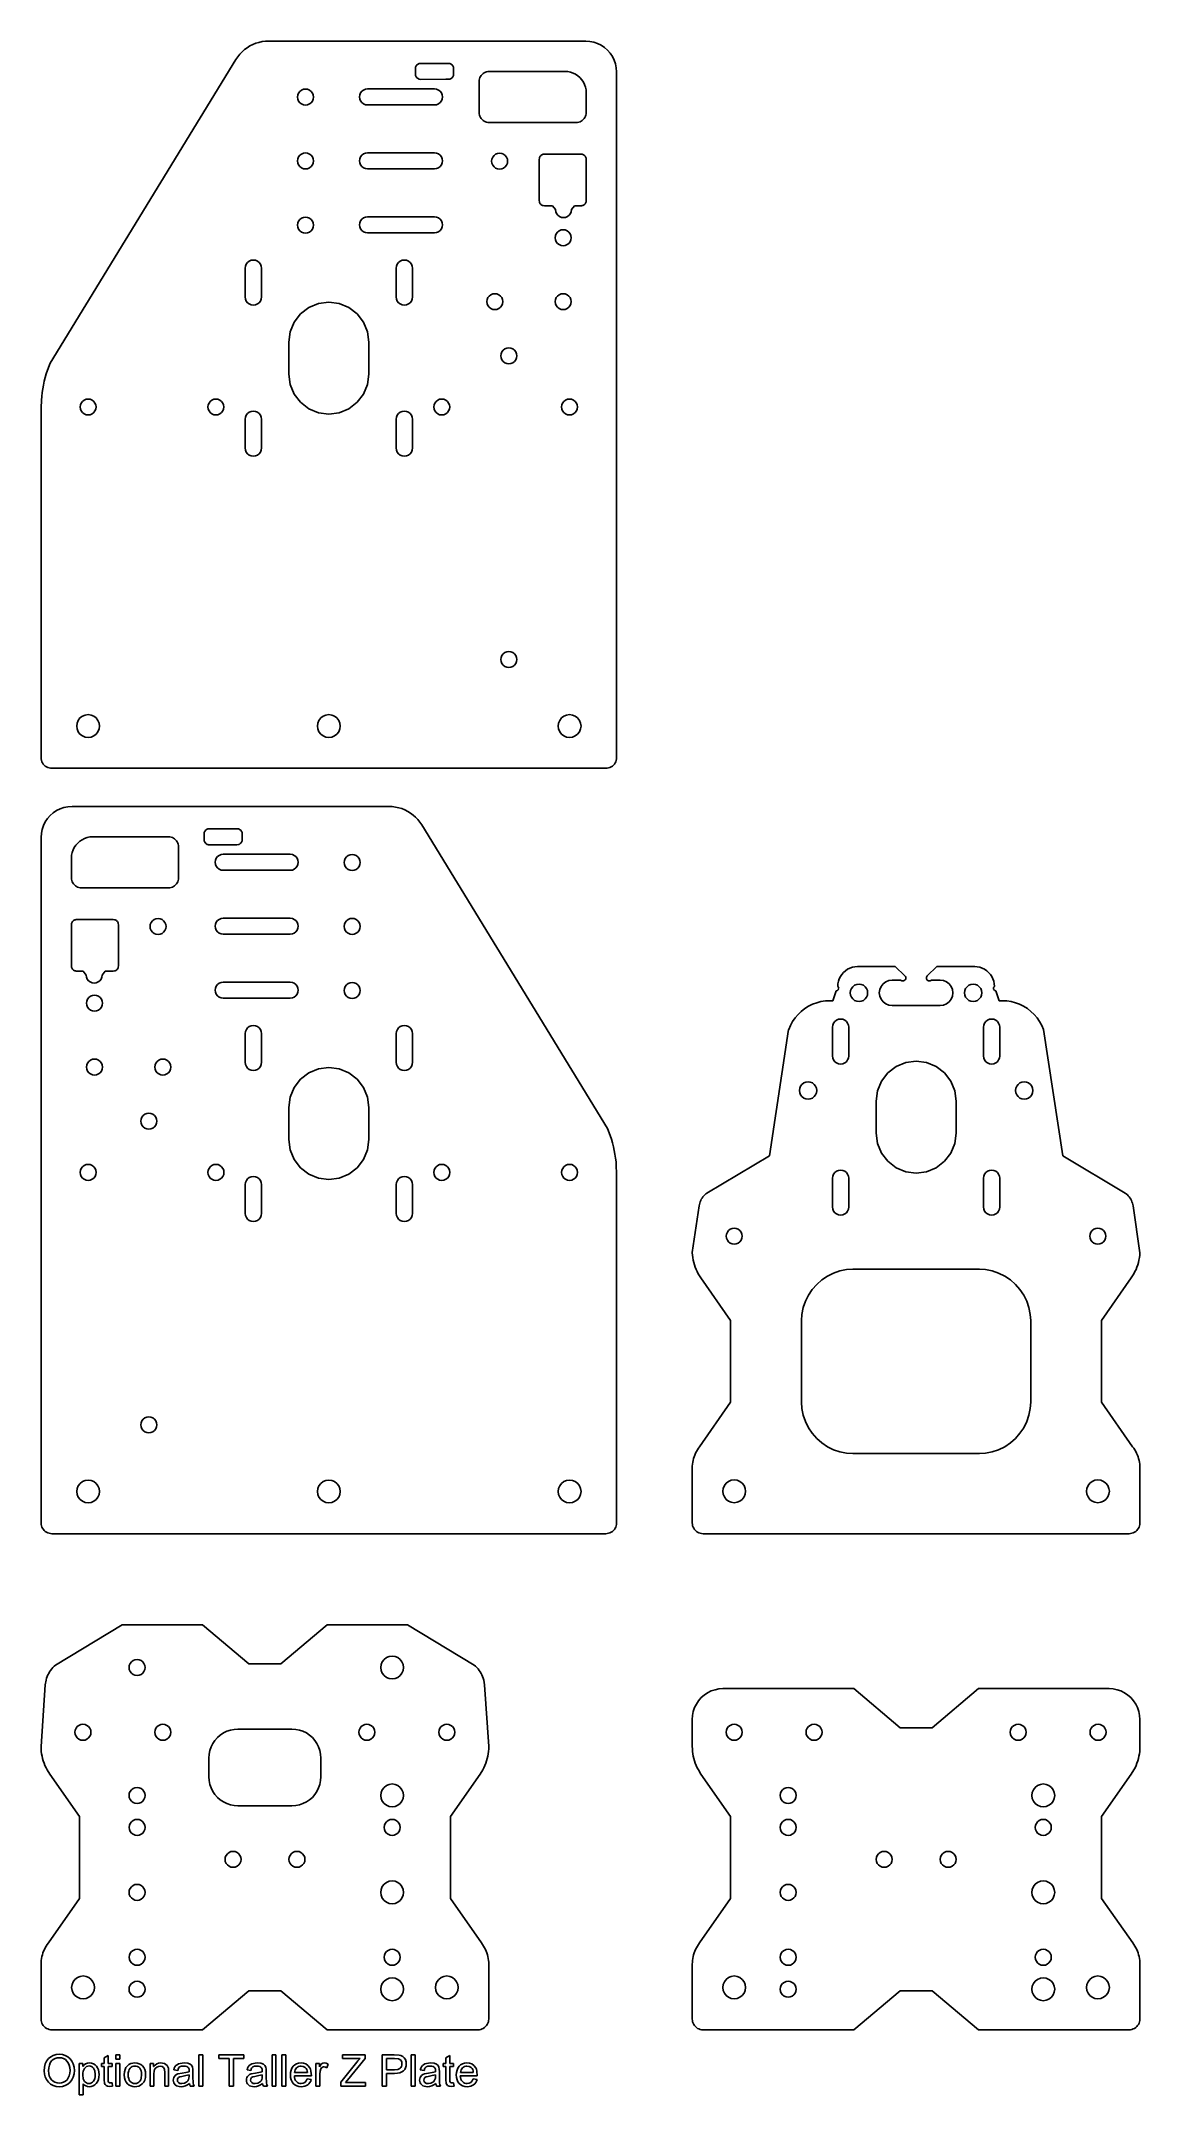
# Model space of a CAD drawing. Header units: millimetres. Extents: x -172 to 172, y -321 to 321.
import ezdxf

# ---------------------------------------------------------------- set-up
doc = ezdxf.new("R2010")
doc.units = ezdxf.units.MM

msp = doc.modelspace()

# ---------------------------------------------------------------- linework, layer by layer
for p, q in [((-101.71, 321.19), (-100.69, 321.23)), ((-100.69, 321.23), (-1.51, 321.23)), ((-169.03, 220.51), (-110.94, 315.49)), ((-110.94, 315.49), (-110.37, 316.34)), ((-110.37, 316.34), (-109.73, 317.14)), ((-109.73, 317.14), (-109.02, 317.88)), ((-109.02, 317.88), (-108.25, 318.55)), ((-108.25, 318.55), (-107.43, 319.16)), ((-107.43, 319.16), (-106.56, 319.7)), ((-106.56, 319.7), (-105.65, 320.16)), ((-105.65, 320.16), (-104.7, 320.54)), ((-104.7, 320.54), (-103.72, 320.84)), ((-103.72, 320.84), (-102.73, 321.06)), ((-102.73, 321.06), (-101.71, 321.19)), ((-1.51, 321.23), (-0.24, 321.15)), ((-0.24, 321.15), (1, 320.9)), ((1, 320.9), (2.19, 320.5)), ((2.19, 320.5), (3.33, 319.94)), ((3.33, 319.94), (4.38, 319.24)), ((4.38, 319.24), (5.33, 318.4)), ((5.33, 318.4), (6.16, 317.45)), ((6.16, 317.45), (6.86, 316.4)), ((6.86, 316.4), (7.42, 315.27)), ((7.42, 315.27), (7.83, 314.07)), ((-54.79, 310.92), (-54.78, 312.82)), ((-54.79, 310.92), (-54.74, 310.49)), ((-54.78, 312.82), (-54.74, 313.04)), ((-54.74, 313.04), (-54.67, 313.25)), ((-54.74, 310.49), (-54.67, 310.29)), ((-54.67, 313.25), (-54.57, 313.44)), ((-54.67, 310.29), (-54.57, 310.09)), ((-54.57, 313.44), (-54.45, 313.62)), ((-54.57, 310.09), (-54.45, 309.91)), ((-54.45, 313.62), (-54.31, 313.79)), ((-54.45, 309.91), (-54.31, 309.74)), ((-54.31, 313.79), (-54.14, 313.93)), ((-54.31, 309.74), (-54.14, 309.6)), ((-54.14, 313.93), (-53.96, 314.05)), ((-54.14, 309.6), (-53.96, 309.48)), ((-53.96, 314.05), (-53.76, 314.15)), ((-53.96, 309.48), (-53.76, 309.38)), ((-53.76, 314.15), (-53.56, 314.22)), ((-53.76, 309.38), (-53.56, 309.31)), ((-53.56, 314.22), (-53.34, 314.26)), ((-53.56, 309.31), (-53.13, 309.25)), ((-53.34, 314.26), (-44.25, 314.26)), ((-45.22, 309.27), (-53.13, 309.25)), ((-44.25, 309.27), (-45.22, 309.27)), ((-44.03, 314.22), (-44.25, 314.26)), ((-44.03, 309.31), (-44.25, 309.27)), ((-43.82, 314.15), (-44.03, 314.22)), ((-43.82, 309.38), (-44.03, 309.31)), ((-43.63, 314.05), (-43.82, 314.15)), ((-43.63, 309.48), (-43.82, 309.38)), ((-43.45, 313.93), (-43.63, 314.05)), ((-43.45, 309.6), (-43.63, 309.48)), ((-43.28, 313.79), (-43.45, 313.93)), ((-43.28, 309.74), (-43.45, 309.6)), ((-43.14, 313.62), (-43.28, 313.79)), ((-43.14, 309.91), (-43.28, 309.74)), ((-43.02, 313.44), (-43.14, 313.62)), ((-43.02, 310.09), (-43.14, 309.91)), ((-42.92, 313.25), (-43.02, 313.44)), ((-42.92, 310.29), (-43.02, 310.09)), ((-42.85, 313.04), (-42.92, 313.25)), ((-42.85, 310.49), (-42.92, 310.29)), ((-42.81, 312.82), (-42.85, 313.04)), ((-42.81, 310.71), (-42.85, 310.49)), ((-42.81, 312.82), (-42.81, 310.71)), ((-34.84, 308.6), (-34.81, 309.01)), ((-34.84, 298.9), (-34.84, 308.6)), ((-34.81, 309.01), (-34.73, 309.41)), ((-34.73, 309.41), (-34.6, 309.8)), ((-34.6, 309.8), (-34.42, 310.17)), ((-34.42, 310.17), (-34.19, 310.51)), ((-34.19, 310.51), (-33.92, 310.82)), ((-33.92, 310.82), (-33.61, 311.09)), ((-33.61, 311.09), (-33.27, 311.31)), ((-33.27, 311.31), (-32.9, 311.5)), ((-32.9, 311.5), (-32.52, 311.63)), ((-32.52, 311.63), (-32.11, 311.71)), ((-32.11, 311.71), (-31.7, 311.73)), ((-31.7, 311.73), (-7.99, 311.73)), ((-7.99, 311.73), (-7.12, 311.68)), ((-7.12, 311.68), (-6.27, 311.51)), ((-6.27, 311.51), (-5.45, 311.23)), ((-5.45, 311.23), (-4.67, 310.84)), ((-4.67, 310.84), (-3.94, 310.36)), ((-3.94, 310.36), (-3.29, 309.79)), ((-3.29, 309.79), (-2.71, 309.13)), ((-2.71, 309.13), (-2.23, 308.41)), ((-2.23, 308.41), (-1.85, 307.63)), ((7.83, 314.07), (8.08, 312.83)), ((8.08, 312.83), (8.16, 311.57)), ((8.16, 311.57), (8.16, 97.11)), ((-91.65, 303.73), (-91.57, 304.38)), ((-91.57, 303.08), (-91.65, 303.73)), ((-91.57, 304.38), (-91.32, 304.98)), ((-91.32, 302.48), (-91.57, 303.08)), ((-91.32, 304.98), (-90.92, 305.5)), ((-90.92, 301.96), (-91.32, 302.48)), ((-90.92, 305.5), (-90.4, 305.89)), ((-90.4, 301.56), (-90.92, 301.96)), ((-90.4, 305.89), (-89.8, 306.14)), ((-89.8, 306.14), (-89.15, 306.23)), ((-89.15, 306.23), (-88.5, 306.14)), ((-88.5, 306.14), (-87.9, 305.89)), ((-87.9, 305.89), (-87.38, 305.5)), ((-87.38, 301.96), (-87.9, 301.56)), ((-87.38, 305.5), (-86.99, 304.98)), ((-86.99, 302.48), (-87.38, 301.96)), ((-86.99, 304.98), (-86.74, 304.38)), ((-86.74, 303.08), (-86.99, 302.48)), ((-86.74, 304.38), (-86.65, 303.73)), ((-86.65, 303.73), (-86.74, 303.08)), ((-72.21, 304.4), (-72.29, 303.76)), ((-72.29, 303.76), (-72.21, 303.11)), ((-71.96, 305.01), (-72.21, 304.4)), ((-72.21, 303.11), (-71.96, 302.51)), ((-71.56, 305.53), (-71.96, 305.01)), ((-71.96, 302.51), (-71.56, 301.99)), ((-71.04, 305.92), (-71.56, 305.53)), ((-71.56, 301.99), (-71.04, 301.59)), ((-70.44, 306.17), (-71.04, 305.92)), ((-69.79, 306.26), (-70.44, 306.17)), ((-48.79, 306.26), (-69.79, 306.26)), ((-48.15, 306.17), (-48.79, 306.26)), ((-47.54, 305.92), (-48.15, 306.17)), ((-47.03, 305.53), (-47.54, 305.92)), ((-47.54, 301.59), (-47.03, 301.99)), ((-46.63, 305.01), (-47.03, 305.53)), ((-47.03, 301.99), (-46.63, 302.51)), ((-46.38, 304.4), (-46.63, 305.01)), ((-46.63, 302.51), (-46.38, 303.11)), ((-46.29, 303.76), (-46.38, 304.4)), ((-46.38, 303.11), (-46.29, 303.76)), ((-1.85, 307.63), (-1.57, 306.81)), ((-1.57, 306.81), (-1.4, 305.95)), ((-1.4, 305.95), (-1.34, 305.08)), ((-1.34, 305.08), (-1.34, 298.9)), ((-89.8, 301.31), (-90.4, 301.56)), ((-89.15, 301.23), (-89.8, 301.31)), ((-88.5, 301.31), (-89.15, 301.23)), ((-87.9, 301.56), (-88.5, 301.31)), ((-71.04, 301.59), (-70.44, 301.34)), ((-70.44, 301.34), (-69.79, 301.26)), ((-69.79, 301.26), (-48.79, 301.26)), ((-48.79, 301.26), (-48.15, 301.34)), ((-48.15, 301.34), (-47.54, 301.59)), ((-34.84, 298.9), (-34.81, 298.49)), ((-34.81, 298.49), (-34.73, 298.09)), ((-34.73, 298.09), (-34.6, 297.7)), ((-34.6, 297.7), (-34.42, 297.33)), ((-34.42, 297.33), (-34.19, 296.99)), ((-34.19, 296.99), (-33.92, 296.68)), ((-33.92, 296.68), (-33.61, 296.41)), ((-33.61, 296.41), (-33.27, 296.18)), ((-33.27, 296.18), (-32.9, 296)), ((-32.9, 296), (-32.52, 295.87)), ((-32.52, 295.87), (-32.11, 295.79)), ((-32.11, 295.79), (-31.7, 295.76)), ((-4.48, 295.76), (-31.7, 295.76)), ((-4.07, 295.79), (-4.48, 295.76)), ((-3.67, 295.87), (-4.07, 295.79)), ((-3.28, 296), (-3.67, 295.87)), ((-2.91, 296.18), (-3.28, 296)), ((-2.57, 296.41), (-2.91, 296.18)), ((-2.26, 296.68), (-2.57, 296.41)), ((-1.99, 296.99), (-2.26, 296.68)), ((-1.76, 297.33), (-1.99, 296.99)), ((-1.58, 297.7), (-1.76, 297.33)), ((-1.45, 298.09), (-1.58, 297.7)), ((-1.37, 298.49), (-1.45, 298.09)), ((-1.34, 298.9), (-1.37, 298.49)), ((-91.65, 283.73), (-91.57, 284.38)), ((-91.57, 283.08), (-91.65, 283.73)), ((-91.57, 284.38), (-91.32, 284.98)), ((-91.32, 282.48), (-91.57, 283.08)), ((-91.32, 284.98), (-90.92, 285.5)), ((-90.92, 285.5), (-90.4, 285.89)), ((-90.4, 285.89), (-89.8, 286.14)), ((-89.8, 286.14), (-89.15, 286.23)), ((-89.15, 286.23), (-88.5, 286.14)), ((-88.5, 286.14), (-87.9, 285.89)), ((-87.9, 285.89), (-87.38, 285.5)), ((-87.38, 285.5), (-86.99, 284.98)), ((-86.99, 284.98), (-86.74, 284.38)), ((-86.74, 283.08), (-86.99, 282.48)), ((-86.74, 284.38), (-86.65, 283.73)), ((-86.65, 283.73), (-86.74, 283.08)), ((-72.21, 284.4), (-72.29, 283.76)), ((-72.29, 283.76), (-72.21, 283.11)), ((-71.96, 285.01), (-72.21, 284.4)), ((-72.21, 283.11), (-71.96, 282.51)), ((-71.56, 285.53), (-71.96, 285.01)), ((-71.04, 285.92), (-71.56, 285.53)), ((-70.44, 286.17), (-71.04, 285.92)), ((-69.79, 286.26), (-70.44, 286.17)), ((-48.79, 286.26), (-69.79, 286.26)), ((-48.15, 286.17), (-48.79, 286.26)), ((-47.54, 285.92), (-48.15, 286.17)), ((-47.03, 285.53), (-47.54, 285.92)), ((-46.63, 285.01), (-47.03, 285.53)), ((-46.38, 284.4), (-46.63, 285.01)), ((-46.63, 282.51), (-46.38, 283.11)), ((-46.29, 283.76), (-46.38, 284.4)), ((-46.38, 283.11), (-46.29, 283.76)), ((-30.92, 283.68), (-30.83, 284.33)), ((-30.83, 283.04), (-30.92, 283.68)), ((-30.83, 284.33), (-30.58, 284.93)), ((-30.58, 282.43), (-30.83, 283.04)), ((-30.58, 284.93), (-30.18, 285.45)), ((-30.18, 285.45), (-29.67, 285.85)), ((-29.67, 285.85), (-29.06, 286.1)), ((-29.06, 286.1), (-28.42, 286.18)), ((-28.42, 286.18), (-27.77, 286.1)), ((-27.77, 286.1), (-27.17, 285.85)), ((-27.17, 285.85), (-26.65, 285.45)), ((-26.65, 285.45), (-26.25, 284.93)), ((-26.25, 284.93), (-26, 284.33)), ((-26, 283.04), (-26.25, 282.43)), ((-26, 284.33), (-25.92, 283.68)), ((-25.92, 283.68), (-26, 283.04)), ((-16.04, 284.24), (-15.99, 284.63)), ((-16.04, 271.38), (-16.04, 284.24)), ((-15.99, 284.63), (-15.92, 284.83)), ((-15.92, 284.83), (-15.82, 285.03)), ((-15.82, 285.03), (-15.7, 285.21)), ((-15.7, 285.21), (-15.55, 285.37)), ((-15.55, 285.37), (-15.39, 285.52)), ((-15.39, 285.52), (-15.21, 285.64)), ((-15.21, 285.64), (-15.01, 285.74)), ((-15.01, 285.74), (-14.81, 285.81)), ((-14.81, 285.81), (-14.37, 285.86)), ((-14.37, 285.86), (-2.78, 285.85)), ((-2.56, 285.81), (-2.78, 285.85)), ((-2.36, 285.74), (-2.56, 285.81)), ((-2.16, 285.64), (-2.36, 285.74)), ((-1.98, 285.52), (-2.16, 285.64)), ((-1.82, 285.37), (-1.98, 285.52)), ((-1.67, 285.21), (-1.82, 285.37)), ((-1.55, 285.03), (-1.67, 285.21)), ((-1.45, 284.83), (-1.55, 285.03)), ((-1.38, 284.63), (-1.45, 284.83)), ((-1.34, 284.41), (-1.38, 284.63)), ((-1.34, 271.16), (-1.34, 284.41)), ((-90.92, 281.96), (-91.32, 282.48)), ((-90.4, 281.56), (-90.92, 281.96)), ((-89.8, 281.31), (-90.4, 281.56)), ((-89.15, 281.23), (-89.8, 281.31)), ((-88.5, 281.31), (-89.15, 281.23)), ((-87.9, 281.56), (-88.5, 281.31)), ((-87.38, 281.96), (-87.9, 281.56)), ((-86.99, 282.48), (-87.38, 281.96)), ((-71.96, 282.51), (-71.56, 281.99)), ((-71.56, 281.99), (-71.04, 281.59)), ((-71.04, 281.59), (-70.44, 281.34)), ((-70.44, 281.34), (-69.79, 281.26)), ((-69.79, 281.26), (-48.79, 281.26)), ((-48.79, 281.26), (-48.15, 281.34)), ((-48.15, 281.34), (-47.54, 281.59)), ((-47.54, 281.59), (-47.03, 281.99)), ((-47.03, 281.99), (-46.63, 282.51)), ((-30.18, 281.91), (-30.58, 282.43)), ((-29.67, 281.52), (-30.18, 281.91)), ((-29.06, 281.27), (-29.67, 281.52)), ((-28.42, 281.18), (-29.06, 281.27)), ((-27.77, 281.27), (-28.42, 281.18)), ((-27.17, 281.52), (-27.77, 281.27)), ((-26.65, 281.91), (-27.17, 281.52)), ((-26.25, 282.43), (-26.65, 281.91)), ((-16.04, 271.38), (-15.99, 270.95)), ((-15.99, 270.95), (-15.92, 270.74)), ((-15.92, 270.74), (-15.82, 270.55)), ((-15.82, 270.55), (-15.7, 270.36)), ((-15.7, 270.36), (-15.55, 270.2)), ((-15.55, 270.2), (-15.39, 270.06)), ((-15.39, 270.06), (-15.21, 269.93)), ((-15.21, 269.93), (-15.01, 269.84)), ((-15.01, 269.84), (-14.81, 269.77)), ((-2.36, 269.84), (-2.56, 269.77)), ((-2.16, 269.93), (-2.36, 269.84)), ((-1.98, 270.06), (-2.16, 269.93)), ((-1.82, 270.2), (-1.98, 270.06)), ((-1.67, 270.36), (-1.82, 270.2)), ((-1.55, 270.55), (-1.67, 270.36)), ((-1.45, 270.74), (-1.55, 270.55)), ((-1.38, 270.95), (-1.45, 270.74)), ((-1.34, 271.16), (-1.38, 270.95)), ((-91.65, 263.68), (-91.57, 264.33)), ((-91.57, 263.03), (-91.65, 263.68)), ((-91.57, 264.33), (-91.32, 264.93)), ((-91.32, 264.93), (-90.92, 265.45)), ((-90.92, 265.45), (-90.4, 265.84)), ((-90.4, 265.84), (-89.8, 266.09)), ((-89.8, 266.09), (-89.15, 266.18)), ((-89.15, 266.18), (-88.5, 266.09)), ((-88.5, 266.09), (-87.9, 265.84)), ((-87.9, 265.84), (-87.38, 265.45)), ((-87.38, 265.45), (-86.99, 264.93)), ((-86.99, 264.93), (-86.74, 264.33)), ((-86.74, 264.33), (-86.65, 263.68)), ((-86.65, 263.68), (-86.74, 263.03)), ((-72.21, 264.4), (-72.29, 263.76)), ((-72.29, 263.76), (-72.21, 263.11)), ((-71.96, 265.01), (-72.21, 264.4)), ((-71.56, 265.53), (-71.96, 265.01)), ((-71.04, 265.92), (-71.56, 265.53)), ((-70.44, 266.17), (-71.04, 265.92)), ((-69.79, 266.26), (-70.44, 266.17)), ((-48.79, 266.26), (-69.79, 266.26)), ((-48.15, 266.17), (-48.79, 266.26)), ((-47.54, 265.92), (-48.15, 266.17)), ((-47.03, 265.53), (-47.54, 265.92)), ((-46.63, 265.01), (-47.03, 265.53)), ((-46.38, 264.4), (-46.63, 265.01)), ((-46.29, 263.76), (-46.38, 264.4)), ((-46.38, 263.11), (-46.29, 263.76)), ((-14.81, 269.77), (-14.37, 269.71)), ((-11.9, 269.71), (-14.37, 269.71)), ((-10.93, 268.5), (-11.9, 269.71)), ((-10.93, 268.5), (-10.85, 267.85)), ((-10.85, 267.85), (-10.6, 267.25)), ((-10.6, 267.25), (-10.2, 266.73)), ((-10.2, 266.73), (-9.68, 266.33)), ((-9.68, 266.33), (-9.08, 266.09)), ((-9.08, 266.09), (-8.43, 266)), ((-8.43, 266), (-7.79, 266.09)), ((-7.79, 266.09), (-7.18, 266.34)), ((-7.18, 266.34), (-6.66, 266.73)), ((-6.66, 266.73), (-6.27, 267.25)), ((-6.27, 267.25), (-6.02, 267.85)), ((-6.02, 267.85), (-5.93, 268.5)), ((-5.93, 268.5), (-4.96, 269.72)), ((-2.78, 269.73), (-4.96, 269.72)), ((-2.56, 269.77), (-2.78, 269.73)), ((-91.32, 262.43), (-91.57, 263.03)), ((-90.92, 261.91), (-91.32, 262.43)), ((-90.4, 261.51), (-90.92, 261.91)), ((-89.8, 261.26), (-90.4, 261.51)), ((-89.15, 261.18), (-89.8, 261.26)), ((-88.5, 261.26), (-89.15, 261.18)), ((-87.9, 261.51), (-88.5, 261.26)), ((-87.38, 261.91), (-87.9, 261.51)), ((-86.99, 262.43), (-87.38, 261.91)), ((-86.74, 263.03), (-86.99, 262.43)), ((-72.21, 263.11), (-71.96, 262.51)), ((-71.96, 262.51), (-71.56, 261.99)), ((-71.56, 261.99), (-71.04, 261.59)), ((-71.04, 261.59), (-70.44, 261.34)), ((-70.44, 261.34), (-69.79, 261.26)), ((-69.79, 261.26), (-48.79, 261.26)), ((-48.79, 261.26), (-48.15, 261.34)), ((-48.15, 261.34), (-47.54, 261.59)), ((-47.54, 261.59), (-47.03, 261.99)), ((-47.03, 261.99), (-46.63, 262.51)), ((-46.63, 262.51), (-46.38, 263.11)), ((-11.04, 259.72), (-10.96, 260.37)), ((-10.96, 259.08), (-11.04, 259.72)), ((-10.96, 260.37), (-10.71, 260.97)), ((-10.71, 258.47), (-10.96, 259.08)), ((-10.71, 260.97), (-10.31, 261.49)), ((-10.31, 257.96), (-10.71, 258.47)), ((-10.31, 261.49), (-9.79, 261.89)), ((-9.79, 257.56), (-10.31, 257.96)), ((-9.79, 261.89), (-9.19, 262.14)), ((-9.19, 257.31), (-9.79, 257.56)), ((-9.19, 262.14), (-8.54, 262.22)), ((-8.54, 257.22), (-9.19, 257.31)), ((-8.54, 262.22), (-7.9, 262.14)), ((-7.9, 257.31), (-8.54, 257.22)), ((-7.9, 262.14), (-7.29, 261.89)), ((-7.29, 257.56), (-7.9, 257.31)), ((-7.29, 261.89), (-6.77, 261.49)), ((-6.77, 257.96), (-7.29, 257.56)), ((-6.77, 261.49), (-6.38, 260.97)), ((-6.38, 258.47), (-6.77, 257.96)), ((-6.38, 260.97), (-6.13, 260.37)), ((-6.13, 259.08), (-6.38, 258.47)), ((-6.13, 260.37), (-6.04, 259.72)), ((-6.04, 259.72), (-6.13, 259.08)), ((-108.03, 250.19), (-107.95, 250.85)), ((-107.95, 250.85), (-107.69, 251.46)), ((-107.69, 251.46), (-107.29, 251.99)), ((-107.29, 251.99), (-106.76, 252.39)), ((-106.76, 252.39), (-106.15, 252.65)), ((-106.15, 252.65), (-105.49, 252.73)), ((-105.49, 252.73), (-104.84, 252.65)), ((-104.84, 252.65), (-104.22, 252.39)), ((-104.22, 252.39), (-103.7, 251.99)), ((-103.7, 251.99), (-103.29, 251.46)), ((-103.29, 251.46), (-103.04, 250.85)), ((-103.04, 250.85), (-102.95, 250.19)), ((-60.79, 250.19), (-60.7, 250.85)), ((-60.7, 250.85), (-60.45, 251.46)), ((-60.45, 251.46), (-60.05, 251.99)), ((-60.05, 251.99), (-59.52, 252.39)), ((-59.52, 252.39), (-58.91, 252.65)), ((-58.91, 252.65), (-58.25, 252.73)), ((-58.25, 252.73), (-57.59, 252.65)), ((-57.59, 252.65), (-56.98, 252.39)), ((-56.98, 252.39), (-56.45, 251.99)), ((-56.45, 251.99), (-56.05, 251.46)), ((-56.05, 251.46), (-55.8, 250.85)), ((-55.8, 250.85), (-55.71, 250.19)), ((-108.03, 241.19), (-108.03, 250.19)), ((-102.95, 250.19), (-102.95, 241.19)), ((-60.79, 241.19), (-60.79, 250.19)), ((-55.71, 250.19), (-55.71, 241.19)), ((-107.95, 240.54), (-108.03, 241.19)), ((-107.69, 239.92), (-107.95, 240.54)), ((-107.29, 239.4), (-107.69, 239.92)), ((-106.76, 238.99), (-107.29, 239.4)), ((-106.15, 238.74), (-106.76, 238.99)), ((-105.49, 238.65), (-106.15, 238.74)), ((-104.84, 238.74), (-105.49, 238.65)), ((-104.22, 238.99), (-104.84, 238.74)), ((-103.7, 239.4), (-104.22, 238.99)), ((-103.29, 239.92), (-103.7, 239.4)), ((-103.04, 240.54), (-103.29, 239.92)), ((-102.95, 241.19), (-103.04, 240.54)), ((-90.72, 235.9), (-88.13, 237.89)), ((-88.13, 237.89), (-85.12, 239.14)), ((-85.12, 239.14), (-81.88, 239.56)), ((-81.88, 239.56), (-78.65, 239.14)), ((-78.65, 239.14), (-75.63, 237.89)), ((-75.63, 237.89), (-73.04, 235.9)), ((-60.7, 240.54), (-60.79, 241.19)), ((-60.45, 239.92), (-60.7, 240.54)), ((-60.05, 239.4), (-60.45, 239.92)), ((-59.52, 238.99), (-60.05, 239.4)), ((-58.91, 238.74), (-59.52, 238.99)), ((-58.25, 238.65), (-58.91, 238.74)), ((-57.59, 238.74), (-58.25, 238.65)), ((-56.98, 238.99), (-57.59, 238.74)), ((-56.45, 239.4), (-56.98, 238.99)), ((-56.05, 239.92), (-56.45, 239.4)), ((-55.8, 240.54), (-56.05, 239.92)), ((-55.71, 241.19), (-55.8, 240.54)), ((-32.43, 239.72), (-32.35, 240.37)), ((-32.35, 239.08), (-32.43, 239.72)), ((-32.35, 240.37), (-32.1, 240.97)), ((-32.1, 238.47), (-32.35, 239.08)), ((-32.1, 240.97), (-31.7, 241.49)), ((-31.7, 237.96), (-32.1, 238.47)), ((-31.7, 241.49), (-31.18, 241.89)), ((-31.18, 237.56), (-31.7, 237.96)), ((-31.18, 241.89), (-30.58, 242.14)), ((-30.58, 242.14), (-29.93, 242.22)), ((-29.93, 242.22), (-29.29, 242.14)), ((-29.29, 242.14), (-28.68, 241.89)), ((-28.68, 241.89), (-28.16, 241.49)), ((-28.16, 237.96), (-28.68, 237.56)), ((-28.16, 241.49), (-27.77, 240.97)), ((-27.77, 238.47), (-28.16, 237.96)), ((-27.77, 240.97), (-27.52, 240.37)), ((-27.52, 239.08), (-27.77, 238.47)), ((-27.52, 240.37), (-27.43, 239.72)), ((-27.43, 239.72), (-27.52, 239.08)), ((-11.04, 239.72), (-10.96, 240.37)), ((-10.96, 239.08), (-11.04, 239.72)), ((-10.96, 240.37), (-10.71, 240.97)), ((-10.71, 238.47), (-10.96, 239.08)), ((-10.71, 240.97), (-10.31, 241.49)), ((-10.31, 237.96), (-10.71, 238.47)), ((-10.31, 241.49), (-9.79, 241.89)), ((-9.79, 237.56), (-10.31, 237.96)), ((-9.79, 241.89), (-9.19, 242.14)), ((-9.19, 242.14), (-8.54, 242.22)), ((-8.54, 242.22), (-7.9, 242.14)), ((-7.9, 242.14), (-7.29, 241.89)), ((-7.29, 241.89), (-6.77, 241.49)), ((-6.77, 237.96), (-7.29, 237.56)), ((-6.77, 241.49), (-6.38, 240.97)), ((-6.38, 238.47), (-6.77, 237.96)), ((-6.38, 240.97), (-6.13, 240.37)), ((-6.13, 239.08), (-6.38, 238.47)), ((-6.13, 240.37), (-6.04, 239.72)), ((-6.04, 239.72), (-6.13, 239.08)), ((-93.96, 230.3), (-92.71, 233.31)), ((-92.71, 233.31), (-90.72, 235.9)), ((-73.04, 235.9), (-71.06, 233.31)), ((-71.06, 233.31), (-69.81, 230.3)), ((-30.58, 237.31), (-31.18, 237.56)), ((-29.93, 237.22), (-30.58, 237.31)), ((-29.29, 237.31), (-29.93, 237.22)), ((-28.68, 237.56), (-29.29, 237.31)), ((-9.19, 237.31), (-9.79, 237.56)), ((-8.54, 237.22), (-9.19, 237.31)), ((-7.9, 237.31), (-8.54, 237.22)), ((-7.29, 237.56), (-7.9, 237.31)), ((-94.38, 227.06), (-93.96, 230.3)), ((-94.38, 227.06), (-94.38, 217.06)), ((-69.81, 230.3), (-69.38, 227.06)), ((-69.38, 227.06), (-69.38, 217.06)), ((-27.31, 224.54), (-26.79, 224.94)), ((-26.79, 224.94), (-26.19, 225.19)), ((-26.19, 225.19), (-25.54, 225.28)), ((-25.54, 225.28), (-24.9, 225.19)), ((-24.9, 225.19), (-24.29, 224.94)), ((-24.29, 224.94), (-23.77, 224.54)), ((-169.03, 220.51), (-169.89, 218.27)), ((-28.04, 222.78), (-27.96, 223.42)), ((-27.96, 222.13), (-28.04, 222.78)), ((-27.96, 223.42), (-27.71, 224.03)), ((-27.71, 221.53), (-27.96, 222.13)), ((-27.71, 224.03), (-27.31, 224.54)), ((-27.31, 221.01), (-27.71, 221.53)), ((-26.79, 220.61), (-27.31, 221.01)), ((-26.19, 220.36), (-26.79, 220.61)), ((-25.54, 220.28), (-26.19, 220.36)), ((-24.9, 220.36), (-25.54, 220.28)), ((-24.29, 220.61), (-24.9, 220.36)), ((-23.77, 221.01), (-24.29, 220.61)), ((-23.77, 224.54), (-23.38, 224.03)), ((-23.38, 221.53), (-23.77, 221.01)), ((-23.38, 224.03), (-23.13, 223.42)), ((-23.13, 222.13), (-23.38, 221.53)), ((-23.13, 223.42), (-23.04, 222.78)), ((-23.04, 222.78), (-23.13, 222.13)), ((-171.38, 212.45), (-171.56, 211.26)), ((-171.16, 213.63), (-171.38, 212.45)), ((-170.9, 214.8), (-171.16, 213.63)), ((-170.61, 215.97), (-170.9, 214.8)), ((-170.27, 217.12), (-170.61, 215.97)), ((-169.89, 218.27), (-170.27, 217.12)), ((-93.96, 213.83), (-94.38, 217.06)), ((-92.71, 210.81), (-93.96, 213.83)), ((-69.81, 213.83), (-71.06, 210.81)), ((-69.38, 217.06), (-69.81, 213.83)), ((-171.8, 208.86), (-171.88, 206.46)), ((-171.88, 97.11), (-171.88, 206.46)), ((-171.7, 210.06), (-171.8, 208.86)), ((-171.56, 211.26), (-171.7, 210.06)), ((-159.68, 206.77), (-159.6, 207.42)), ((-159.6, 206.12), (-159.68, 206.77)), ((-159.6, 207.42), (-159.35, 208.02)), ((-159.35, 205.52), (-159.6, 206.12)), ((-159.35, 208.02), (-158.95, 208.54)), ((-158.95, 208.54), (-158.43, 208.93)), ((-158.43, 208.93), (-157.83, 209.18)), ((-157.83, 209.18), (-157.18, 209.27)), ((-157.18, 209.27), (-156.54, 209.18)), ((-156.54, 209.18), (-155.93, 208.93)), ((-155.93, 208.93), (-155.41, 208.54)), ((-155.41, 208.54), (-155.02, 208.02)), ((-155.02, 208.02), (-154.77, 207.42)), ((-154.77, 206.12), (-155.02, 205.52)), ((-154.77, 207.42), (-154.68, 206.77)), ((-154.68, 206.77), (-154.77, 206.12)), ((-119.68, 206.77), (-119.6, 207.42)), ((-119.6, 206.12), (-119.68, 206.77)), ((-119.6, 207.42), (-119.35, 208.02)), ((-119.35, 205.52), (-119.6, 206.12)), ((-119.35, 208.02), (-118.95, 208.54)), ((-118.95, 208.54), (-118.43, 208.93)), ((-118.43, 208.93), (-117.83, 209.18)), ((-117.83, 209.18), (-117.18, 209.27)), ((-117.18, 209.27), (-116.54, 209.18)), ((-116.54, 209.18), (-115.93, 208.93)), ((-115.93, 208.93), (-115.41, 208.54)), ((-115.41, 208.54), (-115.02, 208.02)), ((-115.02, 208.02), (-114.77, 207.42)), ((-114.77, 206.12), (-115.02, 205.52)), ((-114.77, 207.42), (-114.68, 206.77)), ((-114.68, 206.77), (-114.77, 206.12)), ((-90.72, 208.23), (-92.71, 210.81)), ((-88.13, 206.24), (-90.72, 208.23)), ((-85.12, 204.99), (-88.13, 206.24)), ((-75.63, 206.24), (-78.65, 204.99)), ((-73.04, 208.23), (-75.63, 206.24)), ((-71.06, 210.81), (-73.04, 208.23)), ((-49.04, 206.77), (-48.96, 207.42)), ((-48.96, 206.12), (-49.04, 206.77)), ((-48.96, 207.42), (-48.71, 208.02)), ((-48.71, 205.52), (-48.96, 206.12)), ((-48.71, 208.02), (-48.31, 208.54)), ((-48.31, 208.54), (-47.79, 208.93)), ((-47.79, 208.93), (-47.19, 209.18)), ((-47.19, 209.18), (-46.54, 209.27)), ((-46.54, 209.27), (-45.9, 209.18)), ((-45.9, 209.18), (-45.29, 208.93)), ((-45.29, 208.93), (-44.77, 208.54)), ((-44.77, 208.54), (-44.38, 208.02)), ((-44.38, 208.02), (-44.13, 207.42)), ((-44.13, 206.12), (-44.38, 205.52)), ((-44.13, 207.42), (-44.04, 206.77)), ((-44.04, 206.77), (-44.13, 206.12)), ((-9.04, 206.77), (-8.96, 207.42)), ((-8.96, 206.12), (-9.04, 206.77)), ((-8.96, 207.42), (-8.71, 208.02)), ((-8.71, 205.52), (-8.96, 206.12)), ((-8.71, 208.02), (-8.31, 208.54)), ((-8.31, 208.54), (-7.79, 208.93)), ((-7.79, 208.93), (-7.19, 209.18)), ((-7.19, 209.18), (-6.54, 209.27)), ((-6.54, 209.27), (-5.9, 209.18)), ((-5.9, 209.18), (-5.29, 208.93)), ((-5.29, 208.93), (-4.77, 208.54)), ((-4.77, 208.54), (-4.38, 208.02)), ((-4.38, 208.02), (-4.13, 207.42)), ((-4.13, 206.12), (-4.38, 205.52)), ((-4.13, 207.42), (-4.04, 206.77)), ((-4.04, 206.77), (-4.13, 206.12)), ((-158.95, 205), (-159.35, 205.52)), ((-158.43, 204.6), (-158.95, 205)), ((-157.83, 204.35), (-158.43, 204.6)), ((-157.18, 204.27), (-157.83, 204.35)), ((-156.54, 204.35), (-157.18, 204.27)), ((-155.93, 204.6), (-156.54, 204.35)), ((-155.41, 205), (-155.93, 204.6)), ((-155.02, 205.52), (-155.41, 205)), ((-118.95, 205), (-119.35, 205.52)), ((-118.43, 204.6), (-118.95, 205)), ((-117.83, 204.35), (-118.43, 204.6)), ((-117.18, 204.27), (-117.83, 204.35)), ((-116.54, 204.35), (-117.18, 204.27)), ((-115.93, 204.6), (-116.54, 204.35)), ((-115.41, 205), (-115.93, 204.6)), ((-115.02, 205.52), (-115.41, 205)), ((-108.03, 202.95), (-107.95, 203.61)), ((-108.03, 193.95), (-108.03, 202.95)), ((-107.95, 203.61), (-107.69, 204.22)), ((-107.69, 204.22), (-107.29, 204.75)), ((-107.29, 204.75), (-106.76, 205.15)), ((-106.76, 205.15), (-106.15, 205.4)), ((-106.15, 205.4), (-105.49, 205.49)), ((-105.49, 205.49), (-104.84, 205.4)), ((-104.84, 205.4), (-104.22, 205.15)), ((-104.22, 205.15), (-103.7, 204.75)), ((-103.7, 204.75), (-103.29, 204.22)), ((-103.29, 204.22), (-103.04, 203.61)), ((-103.04, 203.61), (-102.95, 202.95)), ((-102.95, 202.95), (-102.95, 193.95)), ((-81.88, 204.56), (-85.12, 204.99)), ((-78.65, 204.99), (-81.88, 204.56)), ((-60.79, 202.95), (-60.7, 203.61)), ((-60.79, 193.95), (-60.79, 202.95)), ((-60.7, 203.61), (-60.45, 204.22)), ((-60.45, 204.22), (-60.05, 204.75)), ((-60.05, 204.75), (-59.52, 205.15)), ((-59.52, 205.15), (-58.91, 205.4)), ((-58.91, 205.4), (-58.25, 205.49)), ((-58.25, 205.49), (-57.59, 205.4)), ((-57.59, 205.4), (-56.98, 205.15)), ((-56.98, 205.15), (-56.45, 204.75)), ((-56.45, 204.75), (-56.05, 204.22)), ((-56.05, 204.22), (-55.8, 203.61)), ((-55.8, 203.61), (-55.71, 202.95)), ((-55.71, 202.95), (-55.71, 193.95)), ((-48.31, 205), (-48.71, 205.52)), ((-47.79, 204.6), (-48.31, 205)), ((-47.19, 204.35), (-47.79, 204.6)), ((-46.54, 204.27), (-47.19, 204.35)), ((-45.9, 204.35), (-46.54, 204.27)), ((-45.29, 204.6), (-45.9, 204.35)), ((-44.77, 205), (-45.29, 204.6)), ((-44.38, 205.52), (-44.77, 205)), ((-8.31, 205), (-8.71, 205.52)), ((-7.79, 204.6), (-8.31, 205)), ((-7.19, 204.35), (-7.79, 204.6)), ((-6.54, 204.27), (-7.19, 204.35)), ((-5.9, 204.35), (-6.54, 204.27)), ((-5.29, 204.6), (-5.9, 204.35)), ((-4.77, 205), (-5.29, 204.6)), ((-4.38, 205.52), (-4.77, 205)), ((-107.95, 193.29), (-108.03, 193.95)), ((-107.69, 192.68), (-107.95, 193.29)), ((-103.04, 193.29), (-103.29, 192.68)), ((-102.95, 193.95), (-103.04, 193.29)), ((-60.7, 193.29), (-60.79, 193.95)), ((-60.45, 192.68), (-60.7, 193.29)), ((-55.8, 193.29), (-56.05, 192.68)), ((-55.71, 193.95), (-55.8, 193.29)), ((-107.29, 192.15), (-107.69, 192.68)), ((-106.76, 191.75), (-107.29, 192.15)), ((-106.15, 191.5), (-106.76, 191.75)), ((-105.49, 191.41), (-106.15, 191.5)), ((-104.84, 191.5), (-105.49, 191.41)), ((-104.22, 191.75), (-104.84, 191.5)), ((-103.7, 192.15), (-104.22, 191.75)), ((-103.29, 192.68), (-103.7, 192.15)), ((-60.05, 192.15), (-60.45, 192.68)), ((-59.52, 191.75), (-60.05, 192.15)), ((-58.91, 191.5), (-59.52, 191.75)), ((-58.25, 191.41), (-58.91, 191.5)), ((-57.59, 191.5), (-58.25, 191.41)), ((-56.98, 191.75), (-57.59, 191.5)), ((-56.45, 192.15), (-56.98, 191.75)), ((-56.05, 192.68), (-56.45, 192.15)), ((-27.96, 128.42), (-27.71, 129.03)), ((-27.71, 129.03), (-27.31, 129.54)), ((-27.31, 129.54), (-26.79, 129.94)), ((-26.79, 129.94), (-26.19, 130.19)), ((-26.19, 130.19), (-25.54, 130.28)), ((-25.54, 130.28), (-24.9, 130.19)), ((-24.9, 130.19), (-24.29, 129.94)), ((-24.29, 129.94), (-23.77, 129.54)), ((-23.77, 129.54), (-23.38, 129.03)), ((-23.38, 129.03), (-23.13, 128.42)), ((-28.04, 127.78), (-27.96, 128.42)), ((-27.96, 127.13), (-28.04, 127.78)), ((-27.71, 126.53), (-27.96, 127.13)), ((-27.31, 126.01), (-27.71, 126.53)), ((-26.79, 125.61), (-27.31, 126.01)), ((-26.19, 125.36), (-26.79, 125.61)), ((-25.54, 125.28), (-26.19, 125.36)), ((-24.9, 125.36), (-25.54, 125.28)), ((-24.29, 125.61), (-24.9, 125.36)), ((-23.77, 126.01), (-24.29, 125.61)), ((-23.38, 126.53), (-23.77, 126.01)), ((-23.13, 127.13), (-23.38, 126.53)), ((-23.13, 128.42), (-23.04, 127.78)), ((-23.04, 127.78), (-23.13, 127.13)), ((-160.27, 108.75), (-159.71, 109.49)), ((-159.71, 109.49), (-158.97, 110.06)), ((-158.97, 110.06), (-158.11, 110.42)), ((-158.11, 110.42), (-157.18, 110.54)), ((-157.18, 110.54), (-156.26, 110.42)), ((-156.26, 110.42), (-155.4, 110.06)), ((-155.4, 110.06), (-154.66, 109.49)), ((-154.66, 109.49), (-154.09, 108.75)), ((-84.95, 108.75), (-84.39, 109.49)), ((-84.39, 109.49), (-83.65, 110.06)), ((-83.65, 110.06), (-82.79, 110.42)), ((-82.79, 110.42), (-81.86, 110.54)), ((-81.86, 110.54), (-80.94, 110.42)), ((-80.94, 110.42), (-80.08, 110.06)), ((-80.08, 110.06), (-79.34, 109.49)), ((-79.34, 109.49), (-78.77, 108.75)), ((-9.63, 108.75), (-9.07, 109.49)), ((-9.07, 109.49), (-8.33, 110.06)), ((-8.33, 110.06), (-7.47, 110.42)), ((-7.47, 110.42), (-6.54, 110.54)), ((-6.54, 110.54), (-5.62, 110.42)), ((-5.62, 110.42), (-4.76, 110.06)), ((-4.76, 110.06), (-4.02, 109.49)), ((-4.02, 109.49), (-3.45, 108.75)), ((-160.75, 106.97), (-160.63, 107.89)), ((-160.63, 106.05), (-160.75, 106.97)), ((-160.63, 107.89), (-160.27, 108.75)), ((-160.27, 105.19), (-160.63, 106.05)), ((-159.71, 104.45), (-160.27, 105.19)), ((-158.97, 103.88), (-159.71, 104.45)), ((-158.11, 103.52), (-158.97, 103.88)), ((-157.18, 103.4), (-158.11, 103.52)), ((-156.26, 103.52), (-157.18, 103.4)), ((-155.4, 103.88), (-156.26, 103.52)), ((-154.66, 104.45), (-155.4, 103.88)), ((-154.09, 105.19), (-154.66, 104.45)), ((-154.09, 108.75), (-153.74, 107.89)), ((-153.74, 106.05), (-154.09, 105.19)), ((-153.74, 107.89), (-153.61, 106.97)), ((-153.61, 106.97), (-153.74, 106.05)), ((-85.43, 106.97), (-85.31, 107.89)), ((-85.31, 106.05), (-85.43, 106.97)), ((-85.31, 107.89), (-84.95, 108.75)), ((-84.95, 105.19), (-85.31, 106.05)), ((-84.39, 104.45), (-84.95, 105.19)), ((-83.65, 103.88), (-84.39, 104.45)), ((-82.79, 103.52), (-83.65, 103.88)), ((-81.86, 103.4), (-82.79, 103.52)), ((-80.94, 103.52), (-81.86, 103.4)), ((-80.08, 103.88), (-80.94, 103.52)), ((-79.34, 104.45), (-80.08, 103.88)), ((-78.77, 105.19), (-79.34, 104.45)), ((-78.77, 108.75), (-78.42, 107.89)), ((-78.42, 106.05), (-78.77, 105.19)), ((-78.42, 107.89), (-78.29, 106.97)), ((-78.29, 106.97), (-78.42, 106.05)), ((-10.11, 106.97), (-9.99, 107.89)), ((-9.99, 106.05), (-10.11, 106.97)), ((-9.99, 107.89), (-9.63, 108.75)), ((-9.63, 105.19), (-9.99, 106.05)), ((-9.07, 104.45), (-9.63, 105.19)), ((-8.33, 103.88), (-9.07, 104.45)), ((-7.47, 103.52), (-8.33, 103.88)), ((-6.54, 103.4), (-7.47, 103.52)), ((-5.62, 103.52), (-6.54, 103.4)), ((-4.76, 103.88), (-5.62, 103.52)), ((-4.02, 104.45), (-4.76, 103.88)), ((-3.45, 105.19), (-4.02, 104.45)), ((-3.45, 108.75), (-3.1, 107.89)), ((-3.1, 106.05), (-3.45, 105.19)), ((-3.1, 107.89), (-2.97, 106.97)), ((-2.97, 106.97), (-3.1, 106.05)), ((-171.85, 96.67), (-171.88, 97.11)), ((-171.77, 96.24), (-171.85, 96.67)), ((8.04, 96.24), (8.13, 96.67)), ((8.13, 96.67), (8.16, 97.11)), ((-171.63, 95.82), (-171.77, 96.24)), ((-171.43, 95.43), (-171.63, 95.82)), ((-171.19, 95.06), (-171.43, 95.43)), ((-170.9, 94.73), (-171.19, 95.06)), ((-170.57, 94.44), (-170.9, 94.73)), ((-170.2, 94.19), (-170.57, 94.44)), ((-169.81, 94), (-170.2, 94.19)), ((-169.39, 93.86), (-169.81, 94)), ((-168.96, 93.77), (-169.39, 93.86)), ((-168.52, 93.74), (-168.96, 93.77)), ((4.8, 93.74), (-168.52, 93.74)), ((4.8, 93.74), (5.23, 93.77)), ((5.23, 93.77), (5.67, 93.86)), ((5.67, 93.86), (6.08, 94)), ((6.08, 94), (6.48, 94.19)), ((6.48, 94.19), (6.84, 94.44)), ((6.84, 94.44), (7.17, 94.73)), ((7.17, 94.73), (7.46, 95.06)), ((7.46, 95.06), (7.71, 95.43)), ((7.71, 95.43), (7.9, 95.82)), ((7.9, 95.82), (8.04, 96.24)), ((-169.88, 78.03), (-170.58, 76.98)), ((-169.05, 78.98), (-169.88, 78.03)), ((-168.1, 79.82), (-169.05, 78.98)), ((-167.05, 80.52), (-168.1, 79.82)), ((-165.91, 81.08), (-167.05, 80.52)), ((-164.72, 81.49), (-165.91, 81.08)), ((-163.48, 81.73), (-164.72, 81.49)), ((-162.21, 81.82), (-163.48, 81.73)), ((-63.03, 81.82), (-162.21, 81.82)), ((-62.01, 81.77), (-63.03, 81.82)), ((-61, 81.64), (-62.01, 81.77)), ((-60, 81.43), (-61, 81.64)), ((-59.02, 81.13), (-60, 81.43)), ((-58.07, 80.74), (-59.02, 81.13)), ((-57.16, 80.28), (-58.07, 80.74)), ((-56.29, 79.74), (-57.16, 80.28)), ((-55.47, 79.14), (-56.29, 79.74)), ((-54.7, 78.46), (-55.47, 79.14)), ((-53.99, 77.72), (-54.7, 78.46)), ((-53.35, 76.92), (-53.99, 77.72)), ((-171.8, 73.41), (-171.88, 72.15)), ((-171.88, 72.15), (-171.88, -142.31)), ((-171.55, 74.65), (-171.8, 73.41)), ((-171.14, 75.85), (-171.55, 74.65)), ((-170.58, 76.98), (-171.14, 75.85)), ((-159.78, 70.94), (-160.43, 70.37)), ((-159.06, 71.42), (-159.78, 70.94)), ((-158.28, 71.81), (-159.06, 71.42)), ((-157.45, 72.09), (-158.28, 71.81)), ((-156.6, 72.26), (-157.45, 72.09)), ((-155.73, 72.32), (-156.6, 72.26)), ((-132.02, 72.32), (-155.73, 72.32)), ((-131.61, 72.29), (-132.02, 72.32)), ((-131.2, 72.21), (-131.61, 72.29)), ((-130.82, 72.08), (-131.2, 72.21)), ((-130.45, 71.9), (-130.82, 72.08)), ((-130.11, 71.67), (-130.45, 71.9)), ((-129.8, 71.4), (-130.11, 71.67)), ((-129.53, 71.09), (-129.8, 71.4)), ((-129.3, 70.75), (-129.53, 71.09)), ((-129.12, 70.38), (-129.3, 70.75)), ((-120.91, 73.41), (-120.87, 73.62)), ((-120.91, 73.41), (-120.91, 71.29)), ((-120.91, 71.29), (-120.87, 71.07)), ((-120.87, 73.62), (-120.8, 73.83)), ((-120.87, 71.07), (-120.8, 70.87)), ((-120.8, 73.83), (-120.7, 74.02)), ((-120.8, 70.87), (-120.7, 70.67)), ((-120.7, 74.02), (-120.58, 74.2)), ((-120.58, 74.2), (-120.44, 74.37)), ((-120.44, 74.37), (-120.27, 74.51)), ((-120.27, 74.51), (-120.09, 74.63)), ((-120.09, 74.63), (-119.9, 74.73)), ((-119.9, 74.73), (-119.69, 74.8)), ((-119.69, 74.8), (-119.48, 74.84)), ((-110.38, 74.84), (-119.48, 74.84)), ((-110.16, 74.8), (-110.38, 74.84)), ((-109.96, 74.73), (-110.16, 74.8)), ((-109.76, 74.63), (-109.96, 74.73)), ((-109.58, 74.51), (-109.76, 74.63)), ((-109.41, 74.37), (-109.58, 74.51)), ((-109.27, 74.2), (-109.41, 74.37)), ((-109.15, 74.02), (-109.27, 74.2)), ((-109.05, 73.83), (-109.15, 74.02)), ((-109.05, 70.87), (-109.15, 70.67)), ((-108.98, 73.62), (-109.05, 73.83)), ((-108.98, 71.07), (-109.05, 70.87)), ((-108.94, 73.41), (-108.98, 73.62)), ((-108.93, 71.51), (-108.98, 71.07)), ((-108.93, 71.51), (-108.94, 73.41)), ((-52.78, 76.07), (-53.35, 76.92)), ((5.31, -18.91), (-52.78, 76.07)), ((-162.32, 66.53), (-162.38, 65.67)), ((-162.38, 65.67), (-162.38, 59.48)), ((-162.15, 67.39), (-162.32, 66.53)), ((-161.87, 68.21), (-162.15, 67.39)), ((-161.49, 68.99), (-161.87, 68.21)), ((-161.01, 69.71), (-161.49, 68.99)), ((-160.43, 70.37), (-161.01, 69.71)), ((-128.99, 69.99), (-129.12, 70.38)), ((-128.91, 69.59), (-128.99, 69.99)), ((-128.88, 69.18), (-128.91, 69.59)), ((-128.88, 59.48), (-128.88, 69.18)), ((-120.7, 70.67), (-120.58, 70.49)), ((-120.58, 70.49), (-120.44, 70.33)), ((-120.44, 70.33), (-120.27, 70.18)), ((-120.27, 70.18), (-120.09, 70.06)), ((-120.09, 70.06), (-119.9, 69.96)), ((-119.9, 69.96), (-119.69, 69.89)), ((-119.69, 69.89), (-119.48, 69.85)), ((-119.48, 69.85), (-118.51, 69.85)), ((-118.51, 69.85), (-110.6, 69.84)), ((-117.43, 64.34), (-117.34, 64.99)), ((-117.34, 63.69), (-117.43, 64.34)), ((-117.34, 64.99), (-117.09, 65.59)), ((-117.09, 65.59), (-116.69, 66.11)), ((-116.69, 66.11), (-116.18, 66.5)), ((-116.18, 66.5), (-115.57, 66.75)), ((-115.57, 66.75), (-114.93, 66.84)), ((-114.93, 66.84), (-93.93, 66.84)), ((-110.16, 69.89), (-110.6, 69.84)), ((-109.96, 69.96), (-110.16, 69.89)), ((-109.76, 70.06), (-109.96, 69.96)), ((-109.58, 70.18), (-109.76, 70.06)), ((-109.41, 70.33), (-109.58, 70.18)), ((-109.27, 70.49), (-109.41, 70.33)), ((-109.15, 70.67), (-109.27, 70.49)), ((-93.93, 66.84), (-93.28, 66.75)), ((-93.28, 66.75), (-92.68, 66.5)), ((-92.68, 66.5), (-92.16, 66.11)), ((-92.16, 66.11), (-91.76, 65.59)), ((-91.76, 65.59), (-91.51, 64.99)), ((-91.51, 64.99), (-91.43, 64.34)), ((-91.43, 64.34), (-91.51, 63.69)), ((-76.98, 64.96), (-77.07, 64.31)), ((-77.07, 64.31), (-76.98, 63.66)), ((-76.73, 65.56), (-76.98, 64.96)), ((-76.34, 66.08), (-76.73, 65.56)), ((-75.82, 66.48), (-76.34, 66.08)), ((-75.22, 66.72), (-75.82, 66.48)), ((-74.57, 66.81), (-75.22, 66.72)), ((-73.92, 66.72), (-74.57, 66.81)), ((-73.32, 66.48), (-73.92, 66.72)), ((-72.8, 66.08), (-73.32, 66.48)), ((-72.4, 65.56), (-72.8, 66.08)), ((-72.15, 64.96), (-72.4, 65.56)), ((-72.07, 64.31), (-72.15, 64.96)), ((-72.15, 63.66), (-72.07, 64.31)), ((-162.38, 59.48), (-162.35, 59.07)), ((-162.35, 59.07), (-162.27, 58.67)), ((-162.27, 58.67), (-162.14, 58.28)), ((-162.14, 58.28), (-161.96, 57.91)), ((-161.96, 57.91), (-161.73, 57.57)), ((-129.3, 57.91), (-129.53, 57.57)), ((-129.12, 58.28), (-129.3, 57.91)), ((-128.99, 58.67), (-129.12, 58.28)), ((-128.91, 59.07), (-128.99, 58.67)), ((-128.88, 59.48), (-128.91, 59.07)), ((-117.09, 63.09), (-117.34, 63.69)), ((-116.69, 62.57), (-117.09, 63.09)), ((-116.18, 62.17), (-116.69, 62.57)), ((-115.57, 61.92), (-116.18, 62.17)), ((-114.93, 61.84), (-115.57, 61.92)), ((-93.93, 61.84), (-114.93, 61.84)), ((-93.28, 61.92), (-93.93, 61.84)), ((-92.68, 62.17), (-93.28, 61.92)), ((-92.16, 62.57), (-92.68, 62.17)), ((-91.76, 63.09), (-92.16, 62.57)), ((-91.51, 63.69), (-91.76, 63.09)), ((-76.98, 63.66), (-76.73, 63.06)), ((-76.73, 63.06), (-76.34, 62.54)), ((-76.34, 62.54), (-75.82, 62.14)), ((-75.82, 62.14), (-75.22, 61.9)), ((-75.22, 61.9), (-74.57, 61.81)), ((-74.57, 61.81), (-73.92, 61.9)), ((-73.92, 61.9), (-73.32, 62.14)), ((-73.32, 62.14), (-72.8, 62.54)), ((-72.8, 62.54), (-72.4, 63.06)), ((-72.4, 63.06), (-72.15, 63.66)), ((-161.73, 57.57), (-161.46, 57.26)), ((-161.46, 57.26), (-161.15, 56.99)), ((-161.15, 56.99), (-160.81, 56.76)), ((-160.81, 56.76), (-160.44, 56.58)), ((-160.44, 56.58), (-160.06, 56.45)), ((-160.06, 56.45), (-159.65, 56.37)), ((-159.65, 56.37), (-159.24, 56.34)), ((-159.24, 56.34), (-132.02, 56.34)), ((-131.61, 56.37), (-132.02, 56.34)), ((-131.2, 56.45), (-131.61, 56.37)), ((-130.82, 56.58), (-131.2, 56.45)), ((-130.45, 56.76), (-130.82, 56.58)), ((-130.11, 56.99), (-130.45, 56.76)), ((-129.8, 57.26), (-130.11, 56.99)), ((-129.53, 57.57), (-129.8, 57.26)), ((-162.38, 44.99), (-162.34, 45.21)), ((-162.38, 31.74), (-162.38, 44.99)), ((-162.34, 45.21), (-162.27, 45.41)), ((-162.27, 45.41), (-162.17, 45.61)), ((-162.17, 45.61), (-162.05, 45.79)), ((-162.05, 45.79), (-161.91, 45.96)), ((-161.91, 45.96), (-161.74, 46.1)), ((-161.74, 46.1), (-161.56, 46.22)), ((-161.56, 46.22), (-161.36, 46.32)), ((-161.36, 46.32), (-161.16, 46.39)), ((-161.16, 46.39), (-160.94, 46.43)), ((-149.35, 46.44), (-160.94, 46.43)), ((-148.92, 46.39), (-149.35, 46.44)), ((-148.71, 46.32), (-148.92, 46.39)), ((-148.51, 46.22), (-148.71, 46.32)), ((-148.33, 46.1), (-148.51, 46.22)), ((-148.17, 45.96), (-148.33, 46.1)), ((-148.02, 45.79), (-148.17, 45.96)), ((-147.9, 45.61), (-148.02, 45.79)), ((-147.81, 45.41), (-147.9, 45.61)), ((-147.74, 45.21), (-147.81, 45.41)), ((-147.68, 44.82), (-147.74, 45.21)), ((-137.47, 45.51), (-137.72, 44.91)), ((-137.07, 46.03), (-137.47, 45.51)), ((-136.55, 46.43), (-137.07, 46.03)), ((-135.95, 46.68), (-136.55, 46.43)), ((-135.3, 46.76), (-135.95, 46.68)), ((-134.66, 46.68), (-135.3, 46.76)), ((-134.05, 46.43), (-134.66, 46.68)), ((-133.54, 46.03), (-134.05, 46.43)), ((-133.14, 45.51), (-133.54, 46.03)), ((-132.89, 44.91), (-133.14, 45.51)), ((-117.43, 44.34), (-117.34, 44.99)), ((-117.34, 44.99), (-117.09, 45.59)), ((-117.09, 45.59), (-116.69, 46.11)), ((-116.69, 46.11), (-116.18, 46.5)), ((-116.18, 46.5), (-115.57, 46.75)), ((-115.57, 46.75), (-114.93, 46.84)), ((-114.93, 46.84), (-93.93, 46.84)), ((-93.93, 46.84), (-93.28, 46.75)), ((-93.28, 46.75), (-92.68, 46.5)), ((-92.68, 46.5), (-92.16, 46.11)), ((-92.16, 46.11), (-91.76, 45.59)), ((-91.76, 45.59), (-91.51, 44.99)), ((-91.51, 44.99), (-91.43, 44.34)), ((-76.73, 45.56), (-76.98, 44.96)), ((-76.34, 46.08), (-76.73, 45.56)), ((-75.82, 46.48), (-76.34, 46.08)), ((-75.22, 46.72), (-75.82, 46.48)), ((-74.57, 46.81), (-75.22, 46.72)), ((-73.92, 46.72), (-74.57, 46.81)), ((-73.32, 46.48), (-73.92, 46.72)), ((-72.8, 46.08), (-73.32, 46.48)), ((-72.4, 45.56), (-72.8, 46.08)), ((-72.15, 44.96), (-72.4, 45.56)), ((-147.68, 31.96), (-147.68, 44.82)), ((-137.72, 44.91), (-137.8, 44.26)), ((-137.8, 44.26), (-137.72, 43.62)), ((-137.72, 43.62), (-137.47, 43.01)), ((-137.47, 43.01), (-137.07, 42.5)), ((-137.07, 42.5), (-136.55, 42.1)), ((-136.55, 42.1), (-135.95, 41.85)), ((-135.95, 41.85), (-135.3, 41.76)), ((-135.3, 41.76), (-134.66, 41.85)), ((-134.66, 41.85), (-134.05, 42.1)), ((-134.05, 42.1), (-133.54, 42.5)), ((-133.54, 42.5), (-133.14, 43.01)), ((-133.14, 43.01), (-132.89, 43.62)), ((-132.8, 44.26), (-132.89, 44.91)), ((-132.89, 43.62), (-132.8, 44.26)), ((-117.34, 43.69), (-117.43, 44.34)), ((-117.09, 43.09), (-117.34, 43.69)), ((-116.69, 42.57), (-117.09, 43.09)), ((-116.18, 42.17), (-116.69, 42.57)), ((-115.57, 41.92), (-116.18, 42.17)), ((-114.93, 41.84), (-115.57, 41.92)), ((-93.93, 41.84), (-114.93, 41.84)), ((-93.28, 41.92), (-93.93, 41.84)), ((-92.68, 42.17), (-93.28, 41.92)), ((-92.16, 42.57), (-92.68, 42.17)), ((-91.76, 43.09), (-92.16, 42.57)), ((-91.51, 43.69), (-91.76, 43.09)), ((-91.43, 44.34), (-91.51, 43.69)), ((-76.98, 44.96), (-77.07, 44.31)), ((-77.07, 44.31), (-76.98, 43.66)), ((-76.98, 43.66), (-76.73, 43.06)), ((-76.73, 43.06), (-76.34, 42.54)), ((-76.34, 42.54), (-75.82, 42.14)), ((-75.82, 42.14), (-75.22, 41.9)), ((-75.22, 41.9), (-74.57, 41.81)), ((-74.57, 41.81), (-73.92, 41.9)), ((-73.92, 41.9), (-73.32, 42.14)), ((-73.32, 42.14), (-72.8, 42.54)), ((-72.8, 42.54), (-72.4, 43.06)), ((-72.4, 43.06), (-72.15, 43.66)), ((-72.07, 44.31), (-72.15, 44.96)), ((-72.15, 43.66), (-72.07, 44.31)), ((-162.38, 31.74), (-162.34, 31.53)), ((-162.34, 31.53), (-162.27, 31.32)), ((-162.27, 31.32), (-162.17, 31.13)), ((-162.17, 31.13), (-162.05, 30.95)), ((-162.05, 30.95), (-161.91, 30.78)), ((-161.91, 30.78), (-161.74, 30.64)), ((-161.74, 30.64), (-161.56, 30.52)), ((-161.56, 30.52), (-161.36, 30.42)), ((-161.36, 30.42), (-161.16, 30.35)), ((-161.16, 30.35), (-160.94, 30.31)), ((-160.94, 30.31), (-158.76, 30.3)), ((-157.79, 29.08), (-158.76, 30.3)), ((-157.7, 28.44), (-157.79, 29.08)), ((-157.45, 27.83), (-157.7, 28.44)), ((-157.06, 27.31), (-157.45, 27.83)), ((-156.54, 26.92), (-157.06, 27.31)), ((-155.94, 26.67), (-156.54, 26.92)), ((-155.29, 26.58), (-155.94, 26.67)), ((-154.64, 26.67), (-155.29, 26.58)), ((-154.04, 26.92), (-154.64, 26.67)), ((-153.52, 27.31), (-154.04, 26.92)), ((-153.12, 27.83), (-153.52, 27.31)), ((-152.87, 28.43), (-153.12, 27.83)), ((-152.79, 29.08), (-152.87, 28.43)), ((-152.79, 29.08), (-151.82, 30.29)), ((-151.82, 30.29), (-149.35, 30.29)), ((-148.92, 30.35), (-149.35, 30.29)), ((-148.71, 30.42), (-148.92, 30.35)), ((-148.51, 30.52), (-148.71, 30.42)), ((-148.33, 30.64), (-148.51, 30.52)), ((-148.17, 30.78), (-148.33, 30.64)), ((-148.02, 30.95), (-148.17, 30.78)), ((-147.9, 31.13), (-148.02, 30.95)), ((-147.81, 31.32), (-147.9, 31.13)), ((-147.74, 31.53), (-147.81, 31.32)), ((-147.68, 31.96), (-147.74, 31.53)), ((-117.09, 25.59), (-116.69, 26.11)), ((-116.69, 26.11), (-116.18, 26.5)), ((-116.18, 26.5), (-115.57, 26.75)), ((-115.57, 26.75), (-114.93, 26.84)), ((-114.93, 26.84), (-93.93, 26.84)), ((-93.93, 26.84), (-93.28, 26.75)), ((-93.28, 26.75), (-92.68, 26.5)), ((-92.68, 26.5), (-92.16, 26.11)), ((-92.16, 26.11), (-91.76, 25.59)), ((-76.34, 26.03), (-76.73, 25.51)), ((-75.82, 26.43), (-76.34, 26.03)), ((-75.22, 26.68), (-75.82, 26.43)), ((-74.57, 26.76), (-75.22, 26.68)), ((-73.92, 26.68), (-74.57, 26.76)), ((-73.32, 26.43), (-73.92, 26.68)), ((-72.8, 26.03), (-73.32, 26.43)), ((-72.4, 25.51), (-72.8, 26.03)), ((77.36, 25.55), (77.41, 26.35)), ((77.41, 26.35), (77.57, 27.14)), ((77.57, 27.14), (77.83, 27.9)), ((77.83, 27.9), (78.18, 28.63)), ((78.18, 28.63), (78.63, 29.3)), ((78.63, 29.3), (79.16, 29.9)), ((79.16, 29.9), (79.77, 30.43)), ((79.77, 30.43), (80.44, 30.88)), ((80.44, 30.88), (81.16, 31.24)), ((81.16, 31.24), (81.92, 31.5)), ((81.92, 31.5), (82.71, 31.65)), ((82.08, 25.43), (82.64, 25.86)), ((82.64, 25.86), (83.3, 26.14)), ((82.71, 31.65), (83.52, 31.71)), ((83.3, 26.14), (84, 26.23)), ((83.52, 31.71), (95.36, 31.71)), ((84, 26.23), (84.7, 26.14)), ((84.7, 26.14), (85.36, 25.86)), ((85.36, 25.86), (85.92, 25.43)), ((91.53, 26.34), (90.89, 25.51)), ((92.36, 26.98), (91.53, 26.34)), ((93.32, 27.38), (92.36, 26.98)), ((94.36, 27.51), (93.32, 27.38)), ((97.01, 27.51), (94.36, 27.51)), ((95.36, 31.71), (98.36, 28.86)), ((97.21, 27.36), (97.01, 27.51)), ((97.44, 27.27), (97.21, 27.36)), ((97.69, 27.23), (97.44, 27.27)), ((97.93, 27.27), (97.69, 27.23)), ((98.16, 27.36), (97.93, 27.27)), ((98.36, 27.51), (98.16, 27.36)), ((98.36, 28.86), (98.51, 28.66)), ((98.51, 27.71), (98.36, 27.51)), ((98.51, 28.66), (98.6, 28.43)), ((98.6, 27.94), (98.51, 27.71)), ((98.6, 28.43), (98.64, 28.19)), ((98.64, 28.19), (98.6, 27.94)), ((105.11, 28.43), (105.08, 28.19)), ((105.08, 28.19), (105.11, 27.94)), ((105.21, 28.66), (105.11, 28.43)), ((105.11, 27.94), (105.21, 27.71)), ((105.36, 28.86), (105.21, 28.66)), ((105.21, 27.71), (105.36, 27.51)), ((108.36, 31.71), (105.36, 28.86)), ((105.36, 27.51), (105.56, 27.36)), ((105.56, 27.36), (105.79, 27.27)), ((105.79, 27.27), (106.03, 27.23)), ((106.03, 27.23), (106.28, 27.27)), ((106.28, 27.27), (106.51, 27.36)), ((106.51, 27.36), (106.7, 27.51)), ((109.36, 27.51), (106.7, 27.51)), ((108.36, 31.71), (120.2, 31.71)), ((110.39, 27.38), (109.36, 27.51)), ((111.36, 26.98), (110.39, 27.38)), ((112.19, 26.34), (111.36, 26.98)), ((112.82, 25.51), (112.19, 26.34)), ((118.36, 25.86), (117.8, 25.43)), ((119.02, 26.14), (118.36, 25.86)), ((119.72, 26.23), (119.02, 26.14)), ((120.42, 26.14), (119.72, 26.23)), ((121, 31.65), (120.2, 31.71)), ((121.08, 25.86), (120.42, 26.14)), ((121.79, 31.5), (121, 31.65)), ((121.64, 25.43), (121.08, 25.86)), ((122.56, 31.24), (121.79, 31.5)), ((123.28, 30.88), (122.56, 31.24)), ((123.95, 30.43), (123.28, 30.88)), ((124.55, 29.9), (123.95, 30.43)), ((125.09, 29.3), (124.55, 29.9)), ((125.53, 28.63), (125.09, 29.3)), ((125.89, 27.9), (125.53, 28.63)), ((126.15, 27.14), (125.89, 27.9)), ((126.31, 26.35), (126.15, 27.14)), ((126.36, 25.55), (126.31, 26.35)), ((-157.59, 20.95), (-157.68, 20.31)), ((-157.68, 20.31), (-157.59, 19.66)), ((-157.34, 21.56), (-157.59, 20.95)), ((-157.59, 19.66), (-157.34, 19.06)), ((-156.95, 22.07), (-157.34, 21.56)), ((-156.43, 22.47), (-156.95, 22.07)), ((-155.83, 22.72), (-156.43, 22.47)), ((-155.18, 22.81), (-155.83, 22.72)), ((-154.53, 22.72), (-155.18, 22.81)), ((-153.93, 22.47), (-154.53, 22.72)), ((-153.41, 22.07), (-153.93, 22.47)), ((-153.01, 21.56), (-153.41, 22.07)), ((-152.76, 20.95), (-153.01, 21.56)), ((-153.01, 19.06), (-152.76, 19.66)), ((-152.68, 20.31), (-152.76, 20.95)), ((-152.76, 19.66), (-152.68, 20.31)), ((-117.43, 24.34), (-117.34, 24.99)), ((-117.34, 23.69), (-117.43, 24.34)), ((-117.34, 24.99), (-117.09, 25.59)), ((-117.09, 23.09), (-117.34, 23.69)), ((-116.69, 22.57), (-117.09, 23.09)), ((-116.18, 22.17), (-116.69, 22.57)), ((-115.57, 21.92), (-116.18, 22.17)), ((-114.93, 21.84), (-115.57, 21.92)), ((-93.93, 21.84), (-114.93, 21.84)), ((-93.28, 21.92), (-93.93, 21.84)), ((-92.68, 22.17), (-93.28, 21.92)), ((-92.16, 22.57), (-92.68, 22.17)), ((-91.76, 23.09), (-92.16, 22.57)), ((-91.76, 25.59), (-91.51, 24.99)), ((-91.51, 23.69), (-91.76, 23.09)), ((-91.51, 24.99), (-91.43, 24.34)), ((-91.43, 24.34), (-91.51, 23.69)), ((-76.98, 24.91), (-77.07, 24.26)), ((-77.07, 24.26), (-76.98, 23.61)), ((-76.73, 25.51), (-76.98, 24.91)), ((-76.98, 23.61), (-76.73, 23.01)), ((-76.73, 23.01), (-76.34, 22.49)), ((-76.34, 22.49), (-75.82, 22.1)), ((-75.82, 22.1), (-75.22, 21.85)), ((-75.22, 21.85), (-74.57, 21.76)), ((-74.57, 21.76), (-73.92, 21.85)), ((-73.92, 21.85), (-73.32, 22.1)), ((-73.32, 22.1), (-72.8, 22.49)), ((-72.8, 22.49), (-72.4, 23.01)), ((-72.15, 24.91), (-72.4, 25.51)), ((-72.4, 23.01), (-72.15, 23.61)), ((-72.07, 24.26), (-72.15, 24.91)), ((-72.15, 23.61), (-72.07, 24.26)), ((67.02, 18.57), (68.2, 19.3)), ((68.2, 19.3), (69.45, 19.92)), ((69.45, 19.92), (70.76, 20.4)), ((70.76, 20.4), (72.1, 20.75)), ((72.1, 20.75), (73.48, 20.96)), ((73.48, 20.96), (74.87, 21.03)), ((74.87, 21.03), (75.86, 21.03)), ((75.86, 21.03), (76.88, 24.12)), ((77.04, 24.15), (76.88, 24.12)), ((77.19, 24.21), (77.04, 24.15)), ((77.32, 24.29), (77.19, 24.21)), ((77.44, 24.4), (77.32, 24.29)), ((77.36, 25.55), (77.47, 25.43)), ((77.53, 24.53), (77.44, 24.4)), ((77.47, 25.43), (77.55, 25.3)), ((77.6, 24.68), (77.53, 24.53)), ((77.55, 25.3), (77.61, 25.15)), ((77.63, 24.83), (77.6, 24.68)), ((77.61, 25.15), (77.64, 24.99)), ((77.64, 24.99), (77.63, 24.83)), ((81.28, 23.51), (81.38, 24.22)), ((81.38, 22.81), (81.28, 23.51)), ((81.38, 24.22), (81.65, 24.87)), ((81.65, 22.15), (81.38, 22.81)), ((81.65, 24.87), (82.08, 25.43)), ((82.08, 21.59), (81.65, 22.15)), ((82.64, 21.16), (82.08, 21.59)), ((83.3, 20.89), (82.64, 21.16)), ((84, 20.8), (83.3, 20.89)), ((84.7, 20.89), (84, 20.8)), ((85.36, 21.16), (84.7, 20.89)), ((85.92, 21.59), (85.36, 21.16)), ((85.92, 25.43), (86.35, 24.87)), ((86.35, 22.15), (85.92, 21.59)), ((86.35, 24.87), (86.62, 24.22)), ((86.62, 22.81), (86.35, 22.15)), ((86.62, 24.22), (86.71, 23.51)), ((86.71, 23.51), (86.62, 22.81)), ((90.49, 24.55), (90.36, 23.51)), ((90.36, 23.51), (90.49, 22.48)), ((90.89, 25.51), (90.49, 24.55)), ((90.49, 22.48), (90.89, 21.51)), ((90.89, 21.51), (91.53, 20.68)), ((91.53, 20.68), (92.36, 20.05)), ((92.36, 20.05), (93.32, 19.65)), ((93.32, 19.65), (94.36, 19.51)), ((109.36, 19.51), (94.36, 19.51)), ((109.36, 19.51), (110.39, 19.65)), ((110.39, 19.65), (111.36, 20.05)), ((111.36, 20.05), (112.19, 20.68)), ((112.19, 20.68), (112.82, 21.51)), ((113.22, 24.55), (112.82, 25.51)), ((112.82, 21.51), (113.22, 22.48)), ((113.36, 23.51), (113.22, 24.55)), ((113.22, 22.48), (113.36, 23.51)), ((117.09, 24.22), (117, 23.51)), ((117, 23.51), (117.09, 22.81)), ((117.37, 24.87), (117.09, 24.22)), ((117.09, 22.81), (117.37, 22.15)), ((117.8, 25.43), (117.37, 24.87)), ((117.37, 22.15), (117.8, 21.59)), ((117.8, 21.59), (118.36, 21.16)), ((118.36, 21.16), (119.02, 20.89)), ((119.02, 20.89), (119.72, 20.8)), ((119.72, 20.8), (120.42, 20.89)), ((120.42, 20.89), (121.08, 21.16)), ((121.08, 21.16), (121.64, 21.59)), ((122.07, 24.87), (121.64, 25.43)), ((121.64, 21.59), (122.07, 22.15)), ((122.34, 24.22), (122.07, 24.87)), ((122.07, 22.15), (122.34, 22.81)), ((122.43, 23.51), (122.34, 24.22)), ((122.34, 22.81), (122.43, 23.51)), ((126.11, 25.15), (126.08, 24.99)), ((126.08, 24.99), (126.09, 24.83)), ((126.09, 24.83), (126.12, 24.68)), ((126.16, 25.3), (126.11, 25.15)), ((126.12, 24.68), (126.19, 24.53)), ((126.25, 25.43), (126.16, 25.3)), ((126.19, 24.53), (126.28, 24.4)), ((126.36, 25.55), (126.25, 25.43)), ((126.28, 24.4), (126.39, 24.29)), ((126.39, 24.29), (126.53, 24.21)), ((126.53, 24.21), (126.67, 24.15)), ((126.67, 24.15), (126.83, 24.12)), ((127.86, 21.03), (126.83, 24.12)), ((128.85, 21.03), (127.86, 21.03)), ((130.24, 20.96), (128.85, 21.03)), ((131.61, 20.75), (130.24, 20.96)), ((132.96, 20.4), (131.61, 20.75)), ((134.26, 19.92), (132.96, 20.4)), ((135.51, 19.3), (134.26, 19.92)), ((136.69, 18.57), (135.51, 19.3)), ((-157.34, 19.06), (-156.95, 18.54)), ((-156.95, 18.54), (-156.43, 18.14)), ((-156.43, 18.14), (-155.83, 17.89)), ((-155.83, 17.89), (-155.18, 17.81)), ((-155.18, 17.81), (-154.53, 17.89)), ((-154.53, 17.89), (-153.93, 18.14)), ((-153.93, 18.14), (-153.41, 18.54)), ((-153.41, 18.54), (-153.01, 19.06)), ((-106.74, 12.97), (-107.27, 12.57)), ((-106.13, 13.23), (-106.74, 12.97)), ((-105.47, 13.32), (-106.13, 13.23)), ((-104.81, 13.23), (-105.47, 13.32)), ((-104.2, 12.97), (-104.81, 13.23)), ((-103.67, 12.57), (-104.2, 12.97)), ((-59.5, 12.97), (-60.02, 12.57)), ((-58.88, 13.23), (-59.5, 12.97)), ((-58.23, 13.32), (-58.88, 13.23)), ((-57.57, 13.23), (-58.23, 13.32)), ((-56.96, 12.97), (-57.57, 13.23)), ((-56.43, 12.57), (-56.96, 12.97)), ((62.01, 12.05), (62.55, 13.33)), ((62.55, 13.33), (63.22, 14.55)), ((63.22, 14.55), (64.02, 15.69)), ((64.02, 15.69), (64.92, 16.75)), ((64.92, 16.75), (65.93, 17.71)), ((65.93, 17.71), (67.02, 18.57)), ((75.79, 13.43), (75.71, 12.78)), ((76.05, 14.05), (75.79, 13.43)), ((76.45, 14.57), (76.05, 14.05)), ((76.98, 14.97), (76.45, 14.57)), ((77.59, 15.23), (76.98, 14.97)), ((78.25, 15.32), (77.59, 15.23)), ((78.9, 15.23), (78.25, 15.32)), ((79.52, 14.97), (78.9, 15.23)), ((80.04, 14.57), (79.52, 14.97)), ((80.45, 14.05), (80.04, 14.57)), ((80.7, 13.43), (80.45, 14.05)), ((80.79, 12.78), (80.7, 13.43)), ((123.04, 13.43), (122.95, 12.78)), ((123.29, 14.05), (123.04, 13.43)), ((123.69, 14.57), (123.29, 14.05)), ((124.22, 14.97), (123.69, 14.57)), ((124.83, 15.23), (124.22, 14.97)), ((125.49, 15.32), (124.83, 15.23)), ((126.15, 15.23), (125.49, 15.32)), ((126.76, 14.97), (126.15, 15.23)), ((127.29, 14.57), (126.76, 14.97)), ((127.69, 14.05), (127.29, 14.57)), ((127.94, 13.43), (127.69, 14.05)), ((128.03, 12.78), (127.94, 13.43)), ((137.79, 17.71), (136.69, 18.57)), ((138.8, 16.75), (137.79, 17.71)), ((139.7, 15.69), (138.8, 16.75)), ((140.49, 14.55), (139.7, 15.69)), ((141.16, 13.33), (140.49, 14.55)), ((141.71, 12.05), (141.16, 13.33)), ((-107.92, 11.43), (-108.01, 10.78)), ((-108.01, 10.78), (-108.01, 1.78)), ((-107.67, 12.05), (-107.92, 11.43)), ((-107.27, 12.57), (-107.67, 12.05)), ((-103.27, 12.05), (-103.67, 12.57)), ((-103.02, 11.43), (-103.27, 12.05)), ((-102.93, 10.78), (-103.02, 11.43)), ((-102.93, 1.78), (-102.93, 10.78)), ((-60.68, 11.43), (-60.77, 10.78)), ((-60.77, 10.78), (-60.77, 1.78)), ((-60.43, 12.05), (-60.68, 11.43)), ((-60.02, 12.57), (-60.43, 12.05)), ((-56.03, 12.05), (-56.43, 12.57)), ((-55.77, 11.43), (-56.03, 12.05)), ((-55.69, 10.78), (-55.77, 11.43)), ((-55.69, 1.78), (-55.69, 10.78)), ((61.99, 12.01), (55.97, -27.52)), ((62.01, 12.05), (61.99, 12.01)), ((75.71, 12.78), (75.71, 3.78)), ((80.79, 3.78), (80.79, 12.78)), ((122.95, 12.78), (122.95, 3.78)), ((128.03, 3.78), (128.03, 12.78)), ((141.71, 12.05), (147.73, -27.52)), ((-157.59, 0.95), (-157.68, 0.31)), ((-157.68, 0.31), (-157.59, -0.34)), ((-157.34, 1.56), (-157.59, 0.95)), ((-156.95, 2.07), (-157.34, 1.56)), ((-156.43, 2.47), (-156.95, 2.07)), ((-155.83, 2.72), (-156.43, 2.47)), ((-155.18, 2.81), (-155.83, 2.72)), ((-154.53, 2.72), (-155.18, 2.81)), ((-153.93, 2.47), (-154.53, 2.72)), ((-153.41, 2.07), (-153.93, 2.47)), ((-153.01, 1.56), (-153.41, 2.07)), ((-152.76, 0.95), (-153.01, 1.56)), ((-152.68, 0.31), (-152.76, 0.95)), ((-152.76, -0.34), (-152.68, 0.31)), ((-136.2, 0.95), (-136.29, 0.31)), ((-136.29, 0.31), (-136.2, -0.34)), ((-135.95, 1.56), (-136.2, 0.95)), ((-135.56, 2.07), (-135.95, 1.56)), ((-135.04, 2.47), (-135.56, 2.07)), ((-134.43, 2.72), (-135.04, 2.47)), ((-133.79, 2.81), (-134.43, 2.72)), ((-133.14, 2.72), (-133.79, 2.81)), ((-132.54, 2.47), (-133.14, 2.72)), ((-132.02, 2.07), (-132.54, 2.47)), ((-131.62, 1.56), (-132.02, 2.07)), ((-131.37, 0.95), (-131.62, 1.56)), ((-131.29, 0.31), (-131.37, 0.95)), ((-131.37, -0.34), (-131.29, 0.31)), ((-108.01, 1.78), (-107.92, 1.12)), ((-107.92, 1.12), (-107.67, 0.51)), ((-107.67, 0.51), (-107.27, -0.02)), ((-103.67, -0.02), (-103.27, 0.51)), ((-103.27, 0.51), (-103.02, 1.12)), ((-103.02, 1.12), (-102.93, 1.78)), ((-81.84, 0.15), (-85.07, -0.28)), ((-78.6, -0.28), (-81.84, 0.15)), ((-60.77, 1.78), (-60.68, 1.12)), ((-60.68, 1.12), (-60.43, 0.51)), ((-60.43, 0.51), (-60.02, -0.02)), ((-56.43, -0.02), (-56.03, 0.51)), ((-56.03, 0.51), (-55.77, 1.12)), ((-55.77, 1.12), (-55.69, 1.78)), ((75.71, 3.78), (75.79, 3.12)), ((75.79, 3.12), (76.05, 2.51)), ((76.05, 2.51), (76.45, 1.98)), ((76.45, 1.98), (76.98, 1.58)), ((76.98, 1.58), (77.59, 1.32)), ((77.59, 1.32), (78.25, 1.24)), ((78.25, 1.24), (78.9, 1.32)), ((78.9, 1.32), (79.52, 1.58)), ((79.52, 1.58), (80.04, 1.98)), ((80.04, 1.98), (80.45, 2.51)), ((80.45, 2.51), (80.7, 3.12)), ((80.7, 3.12), (80.79, 3.78)), ((122.95, 3.78), (123.04, 3.12)), ((123.04, 3.12), (123.29, 2.51)), ((123.29, 2.51), (123.69, 1.98)), ((123.69, 1.98), (124.22, 1.58)), ((124.22, 1.58), (124.83, 1.32)), ((124.83, 1.32), (125.49, 1.24)), ((125.49, 1.24), (126.15, 1.32)), ((126.15, 1.32), (126.76, 1.58)), ((126.76, 1.58), (127.29, 1.98)), ((127.29, 1.98), (127.69, 2.51)), ((127.69, 2.51), (127.94, 3.12)), ((127.94, 3.12), (128.03, 3.78)), ((-157.59, -0.34), (-157.34, -0.94)), ((-157.34, -0.94), (-156.95, -1.46)), ((-156.95, -1.46), (-156.43, -1.86)), ((-156.43, -1.86), (-155.83, -2.11)), ((-155.83, -2.11), (-155.18, -2.19)), ((-155.18, -2.19), (-154.53, -2.11)), ((-154.53, -2.11), (-153.93, -1.86)), ((-153.93, -1.86), (-153.41, -1.46)), ((-153.41, -1.46), (-153.01, -0.94)), ((-153.01, -0.94), (-152.76, -0.34)), ((-136.2, -0.34), (-135.95, -0.94)), ((-135.95, -0.94), (-135.56, -1.46)), ((-135.56, -1.46), (-135.04, -1.86)), ((-135.04, -1.86), (-134.43, -2.11)), ((-134.43, -2.11), (-133.79, -2.19)), ((-133.79, -2.19), (-133.14, -2.11)), ((-133.14, -2.11), (-132.54, -1.86)), ((-132.54, -1.86), (-132.02, -1.46)), ((-132.02, -1.46), (-131.62, -0.94)), ((-131.62, -0.94), (-131.37, -0.34)), ((-107.27, -0.02), (-106.74, -0.42)), ((-106.74, -0.42), (-106.13, -0.68)), ((-106.13, -0.68), (-105.47, -0.76)), ((-105.47, -0.76), (-104.81, -0.68)), ((-104.81, -0.68), (-104.2, -0.42)), ((-104.2, -0.42), (-103.67, -0.02)), ((-92.66, -6.1), (-93.91, -9.12)), ((-90.68, -3.52), (-92.66, -6.1)), ((-88.09, -1.53), (-90.68, -3.52)), ((-85.07, -0.28), (-88.09, -1.53)), ((-75.59, -1.53), (-78.6, -0.28)), ((-73, -3.52), (-75.59, -1.53)), ((-71.01, -6.1), (-73, -3.52)), ((-69.76, -9.12), (-71.01, -6.1)), ((-60.02, -0.02), (-59.5, -0.42)), ((-59.5, -0.42), (-58.88, -0.68)), ((-58.88, -0.68), (-58.23, -0.76)), ((-58.23, -0.76), (-57.57, -0.68)), ((-57.57, -0.68), (-56.96, -0.42)), ((-56.96, -0.42), (-56.43, -0.02)), ((65.36, -7.04), (65.45, -6.33)), ((65.45, -6.33), (65.72, -5.68)), ((65.72, -5.68), (66.15, -5.12)), ((66.15, -5.12), (66.71, -4.68)), ((66.71, -4.68), (67.37, -4.41)), ((67.37, -4.41), (68.07, -4.32)), ((68.07, -4.32), (68.77, -4.41)), ((68.77, -4.41), (69.43, -4.68)), ((69.43, -4.68), (69.99, -5.12)), ((69.99, -5.12), (70.42, -5.68)), ((70.42, -5.68), (70.69, -6.33)), ((70.69, -6.33), (70.79, -7.04)), ((133.06, -6.33), (132.97, -7.04)), ((133.33, -5.68), (133.06, -6.33)), ((133.77, -5.12), (133.33, -5.68)), ((134.33, -4.68), (133.77, -5.12)), ((134.98, -4.41), (134.33, -4.68)), ((135.69, -4.32), (134.98, -4.41)), ((136.39, -4.41), (135.69, -4.32)), ((137.04, -4.68), (136.39, -4.41)), ((137.61, -5.12), (137.04, -4.68)), ((138.04, -5.68), (137.61, -5.12)), ((138.31, -6.33), (138.04, -5.68)), ((138.4, -7.04), (138.31, -6.33)), ((-93.91, -9.12), (-94.34, -12.35)), ((-94.34, -12.35), (-94.34, -22.35)), ((-69.34, -12.35), (-69.76, -9.12)), ((-69.34, -12.35), (-69.34, -22.35)), ((65.45, -7.74), (65.36, -7.04)), ((65.72, -8.39), (65.45, -7.74)), ((66.15, -8.96), (65.72, -8.39)), ((66.71, -9.39), (66.15, -8.96)), ((67.37, -9.66), (66.71, -9.39)), ((68.07, -9.75), (67.37, -9.66)), ((68.77, -9.66), (68.07, -9.75)), ((69.43, -9.39), (68.77, -9.66)), ((69.99, -8.96), (69.43, -9.39)), ((70.42, -8.39), (69.99, -8.96)), ((70.69, -7.74), (70.42, -8.39)), ((70.79, -7.04), (70.69, -7.74)), ((89.38, -10.35), (89.38, -20.35)), ((114.38, -10.35), (114.38, -20.35)), ((132.97, -7.04), (133.06, -7.74)), ((133.06, -7.74), (133.33, -8.39)), ((133.33, -8.39), (133.77, -8.96)), ((133.77, -8.96), (134.33, -9.39)), ((134.33, -9.39), (134.98, -9.66)), ((134.98, -9.66), (135.69, -9.75)), ((135.69, -9.75), (136.39, -9.66)), ((136.39, -9.66), (137.04, -9.39)), ((137.04, -9.39), (137.61, -8.96)), ((137.61, -8.96), (138.04, -8.39)), ((138.04, -8.39), (138.31, -7.74)), ((138.31, -7.74), (138.4, -7.04)), ((-140.59, -16), (-140.68, -16.64)), ((-140.68, -16.64), (-140.59, -17.29)), ((-140.34, -15.39), (-140.59, -16)), ((-140.59, -17.29), (-140.34, -17.89)), ((-139.95, -14.87), (-140.34, -15.39)), ((-140.34, -17.89), (-139.95, -18.41)), ((-139.43, -14.48), (-139.95, -14.87)), ((-139.95, -18.41), (-139.43, -18.81)), ((-138.83, -14.23), (-139.43, -14.48)), ((-139.43, -18.81), (-138.83, -19.06)), ((-138.18, -14.14), (-138.83, -14.23)), ((-138.83, -19.06), (-138.18, -19.14)), ((-137.53, -14.23), (-138.18, -14.14)), ((-138.18, -19.14), (-137.53, -19.06)), ((-136.93, -14.48), (-137.53, -14.23)), ((-137.53, -19.06), (-136.93, -18.81)), ((-136.41, -14.87), (-136.93, -14.48)), ((-136.93, -18.81), (-136.41, -18.41)), ((-136.01, -15.39), (-136.41, -14.87)), ((-136.41, -18.41), (-136.01, -17.89)), ((-135.76, -16), (-136.01, -15.39)), ((-136.01, -17.89), (-135.76, -17.29)), ((-135.68, -16.64), (-135.76, -16)), ((-135.76, -17.29), (-135.68, -16.64)), ((5.31, -18.91), (6.17, -21.15)), ((-94.34, -22.35), (-93.91, -25.59)), ((-93.91, -25.59), (-92.66, -28.6)), ((-71.01, -28.6), (-69.76, -25.59)), ((-69.76, -25.59), (-69.34, -22.35)), ((6.17, -21.15), (6.55, -22.3)), ((6.55, -22.3), (6.88, -23.45)), ((6.88, -23.45), (7.18, -24.62)), ((7.18, -24.62), (7.44, -25.79)), ((-159.59, -32), (-159.68, -32.65)), ((-159.34, -31.4), (-159.59, -32)), ((-158.95, -30.88), (-159.34, -31.4)), ((-158.43, -30.48), (-158.95, -30.88)), ((-157.83, -30.23), (-158.43, -30.48)), ((-157.18, -30.15), (-157.83, -30.23)), ((-156.53, -30.23), (-157.18, -30.15)), ((-155.93, -30.48), (-156.53, -30.23)), ((-155.41, -30.88), (-155.93, -30.48)), ((-155.01, -31.4), (-155.41, -30.88)), ((-154.76, -32), (-155.01, -31.4)), ((-154.68, -32.65), (-154.76, -32)), ((-119.59, -32), (-119.68, -32.65)), ((-119.34, -31.4), (-119.59, -32)), ((-118.95, -30.88), (-119.34, -31.4)), ((-118.43, -30.48), (-118.95, -30.88)), ((-117.83, -30.23), (-118.43, -30.48)), ((-117.18, -30.15), (-117.83, -30.23)), ((-116.53, -30.23), (-117.18, -30.15)), ((-115.93, -30.48), (-116.53, -30.23)), ((-115.41, -30.88), (-115.93, -30.48)), ((-115.01, -31.4), (-115.41, -30.88)), ((-114.76, -32), (-115.01, -31.4)), ((-114.68, -32.65), (-114.76, -32)), ((-92.66, -28.6), (-90.68, -31.19)), ((-90.68, -31.19), (-88.09, -33.18)), ((-75.59, -33.18), (-73, -31.19)), ((-73, -31.19), (-71.01, -28.6)), ((-48.95, -32), (-49.04, -32.65)), ((-48.7, -31.4), (-48.95, -32)), ((-48.31, -30.88), (-48.7, -31.4)), ((-47.79, -30.48), (-48.31, -30.88)), ((-47.19, -30.23), (-47.79, -30.48)), ((-46.54, -30.15), (-47.19, -30.23)), ((-45.89, -30.23), (-46.54, -30.15)), ((-45.29, -30.48), (-45.89, -30.23)), ((-44.77, -30.88), (-45.29, -30.48)), ((-44.37, -31.4), (-44.77, -30.88)), ((-44.12, -32), (-44.37, -31.4)), ((-44.04, -32.65), (-44.12, -32)), ((-8.95, -32), (-9.04, -32.65)), ((-8.7, -31.4), (-8.95, -32)), ((-8.31, -30.88), (-8.7, -31.4)), ((-7.79, -30.48), (-8.31, -30.88)), ((-7.19, -30.23), (-7.79, -30.48)), ((-6.54, -30.15), (-7.19, -30.23)), ((-5.89, -30.23), (-6.54, -30.15)), ((-5.29, -30.48), (-5.89, -30.23)), ((-4.77, -30.88), (-5.29, -30.48)), ((-4.37, -31.4), (-4.77, -30.88)), ((-4.12, -32), (-4.37, -31.4)), ((-4.04, -32.65), (-4.12, -32)), ((7.44, -25.79), (7.66, -26.97)), ((7.66, -26.97), (7.84, -28.16)), ((7.84, -28.16), (7.98, -29.36)), ((7.98, -29.36), (8.08, -30.55)), ((8.08, -30.55), (8.16, -32.96)), ((55.97, -27.52), (36.42, -39.14)), ((77.59, -32.02), (76.98, -32.27)), ((78.25, -31.93), (77.59, -32.02)), ((78.9, -32.02), (78.25, -31.93)), ((79.52, -32.27), (78.9, -32.02)), ((124.83, -32.02), (124.22, -32.27)), ((125.49, -31.93), (124.83, -32.02)), ((126.15, -32.02), (125.49, -31.93)), ((126.76, -32.27), (126.15, -32.02)), ((147.73, -27.52), (167.27, -39.14)), ((-159.68, -32.65), (-159.59, -33.3)), ((-159.59, -33.3), (-159.34, -33.9)), ((-159.34, -33.9), (-158.95, -34.42)), ((-158.95, -34.42), (-158.43, -34.81)), ((-158.43, -34.81), (-157.83, -35.06)), ((-157.83, -35.06), (-157.18, -35.15)), ((-157.18, -35.15), (-156.53, -35.06)), ((-156.53, -35.06), (-155.93, -34.81)), ((-155.93, -34.81), (-155.41, -34.42)), ((-155.41, -34.42), (-155.01, -33.9)), ((-155.01, -33.9), (-154.76, -33.3)), ((-154.76, -33.3), (-154.68, -32.65)), ((-119.68, -32.65), (-119.59, -33.3)), ((-119.59, -33.3), (-119.34, -33.9)), ((-119.34, -33.9), (-118.95, -34.42)), ((-118.95, -34.42), (-118.43, -34.81)), ((-118.43, -34.81), (-117.83, -35.06)), ((-117.83, -35.06), (-117.18, -35.15)), ((-117.18, -35.15), (-116.53, -35.06)), ((-116.53, -35.06), (-115.93, -34.81)), ((-115.93, -34.81), (-115.41, -34.42)), ((-115.41, -34.42), (-115.01, -33.9)), ((-115.01, -33.9), (-114.76, -33.3)), ((-114.76, -33.3), (-114.68, -32.65)), ((-107.92, -35.81), (-108.01, -36.47)), ((-108.01, -36.47), (-108.01, -45.47)), ((-107.67, -35.2), (-107.92, -35.81)), ((-107.27, -34.67), (-107.67, -35.2)), ((-106.74, -34.27), (-107.27, -34.67)), ((-106.13, -34.02), (-106.74, -34.27)), ((-105.47, -33.93), (-106.13, -34.02)), ((-104.81, -34.02), (-105.47, -33.93)), ((-104.2, -34.27), (-104.81, -34.02)), ((-103.67, -34.67), (-104.2, -34.27)), ((-103.27, -35.2), (-103.67, -34.67)), ((-103.02, -35.81), (-103.27, -35.2)), ((-102.93, -36.47), (-103.02, -35.81)), ((-102.93, -45.47), (-102.93, -36.47)), ((-88.09, -33.18), (-85.07, -34.43)), ((-85.07, -34.43), (-81.84, -34.85)), ((-81.84, -34.85), (-78.6, -34.43)), ((-78.6, -34.43), (-75.59, -33.18)), ((-60.68, -35.81), (-60.77, -36.47)), ((-60.77, -36.47), (-60.77, -45.47)), ((-60.43, -35.2), (-60.68, -35.81)), ((-60.02, -34.67), (-60.43, -35.2)), ((-59.5, -34.27), (-60.02, -34.67)), ((-58.88, -34.02), (-59.5, -34.27)), ((-58.23, -33.93), (-58.88, -34.02)), ((-57.57, -34.02), (-58.23, -33.93)), ((-56.96, -34.27), (-57.57, -34.02)), ((-56.43, -34.67), (-56.96, -34.27)), ((-56.03, -35.2), (-56.43, -34.67)), ((-55.77, -35.81), (-56.03, -35.2)), ((-55.69, -36.47), (-55.77, -35.81)), ((-55.69, -45.47), (-55.69, -36.47)), ((-49.04, -32.65), (-48.95, -33.3)), ((-48.95, -33.3), (-48.7, -33.9)), ((-48.7, -33.9), (-48.31, -34.42)), ((-48.31, -34.42), (-47.79, -34.81)), ((-47.79, -34.81), (-47.19, -35.06)), ((-47.19, -35.06), (-46.54, -35.15)), ((-46.54, -35.15), (-45.89, -35.06)), ((-45.89, -35.06), (-45.29, -34.81)), ((-45.29, -34.81), (-44.77, -34.42)), ((-44.77, -34.42), (-44.37, -33.9)), ((-44.37, -33.9), (-44.12, -33.3)), ((-44.12, -33.3), (-44.04, -32.65)), ((-9.04, -32.65), (-8.95, -33.3)), ((-8.95, -33.3), (-8.7, -33.9)), ((-8.7, -33.9), (-8.31, -34.42)), ((-8.31, -34.42), (-7.79, -34.81)), ((-7.79, -34.81), (-7.19, -35.06)), ((-7.19, -35.06), (-6.54, -35.15)), ((-6.54, -35.15), (-5.89, -35.06)), ((-5.89, -35.06), (-5.29, -34.81)), ((-5.29, -34.81), (-4.77, -34.42)), ((-4.77, -34.42), (-4.37, -33.9)), ((-4.37, -33.9), (-4.12, -33.3)), ((-4.12, -33.3), (-4.04, -32.65)), ((8.16, -142.31), (8.16, -32.96)), ((75.79, -33.81), (75.71, -34.47)), ((75.71, -34.47), (75.71, -43.47)), ((76.05, -33.2), (75.79, -33.81)), ((76.45, -32.67), (76.05, -33.2)), ((76.98, -32.27), (76.45, -32.67)), ((80.04, -32.67), (79.52, -32.27)), ((80.45, -33.2), (80.04, -32.67)), ((80.7, -33.81), (80.45, -33.2)), ((80.79, -34.47), (80.7, -33.81)), ((80.79, -43.47), (80.79, -34.47)), ((123.04, -33.81), (122.95, -34.47)), ((122.95, -34.47), (122.95, -43.47)), ((123.29, -33.2), (123.04, -33.81)), ((123.69, -32.67), (123.29, -33.2)), ((124.22, -32.27), (123.69, -32.67)), ((127.29, -32.67), (126.76, -32.27)), ((127.69, -33.2), (127.29, -32.67)), ((127.94, -33.81), (127.69, -33.2)), ((128.03, -34.47), (127.94, -33.81)), ((128.03, -43.47), (128.03, -34.47)), ((31.85, -57.67), (33.97, -43.11)), ((34.16, -42.26), (33.97, -43.11)), ((34.3, -41.85), (34.16, -42.26)), ((34.47, -41.45), (34.3, -41.85)), ((34.67, -41.06), (34.47, -41.45)), ((34.9, -40.69), (34.67, -41.06)), ((35.16, -40.34), (34.9, -40.69)), ((35.44, -40), (35.16, -40.34)), ((35.74, -39.69), (35.44, -40)), ((36.07, -39.4), (35.74, -39.69)), ((36.42, -39.14), (36.07, -39.4)), ((75.71, -43.47), (75.79, -44.13)), ((75.79, -44.13), (76.05, -44.74)), ((76.05, -44.74), (76.45, -45.26)), ((80.04, -45.26), (80.45, -44.74)), ((80.45, -44.74), (80.7, -44.13)), ((80.7, -44.13), (80.79, -43.47)), ((122.95, -43.47), (123.04, -44.13)), ((123.04, -44.13), (123.29, -44.74)), ((123.29, -44.74), (123.69, -45.26)), ((127.29, -45.26), (127.69, -44.74)), ((127.69, -44.74), (127.94, -44.13)), ((127.94, -44.13), (128.03, -43.47)), ((167.27, -39.14), (167.62, -39.4)), ((167.62, -39.4), (167.95, -39.69)), ((167.95, -39.69), (168.26, -40)), ((168.26, -40), (168.54, -40.34)), ((168.54, -40.34), (168.79, -40.69)), ((168.79, -40.69), (169.02, -41.06)), ((169.02, -41.06), (169.22, -41.45)), ((169.22, -41.45), (169.4, -41.85)), ((169.4, -41.85), (169.54, -42.26)), ((169.54, -42.26), (169.73, -43.11)), ((171.87, -57.81), (169.73, -43.11)), ((-108.01, -45.47), (-107.92, -46.13)), ((-107.92, -46.13), (-107.67, -46.74)), ((-107.67, -46.74), (-107.27, -47.26)), ((-107.27, -47.26), (-106.74, -47.67)), ((-106.74, -47.67), (-106.13, -47.92)), ((-106.13, -47.92), (-105.47, -48.01)), ((-105.47, -48.01), (-104.81, -47.92)), ((-104.81, -47.92), (-104.2, -47.67)), ((-104.2, -47.67), (-103.67, -47.26)), ((-103.67, -47.26), (-103.27, -46.74)), ((-103.27, -46.74), (-103.02, -46.13)), ((-103.02, -46.13), (-102.93, -45.47)), ((-60.77, -45.47), (-60.68, -46.13)), ((-60.68, -46.13), (-60.43, -46.74)), ((-60.43, -46.74), (-60.02, -47.26)), ((-60.02, -47.26), (-59.5, -47.67)), ((-59.5, -47.67), (-58.88, -47.92)), ((-58.88, -47.92), (-58.23, -48.01)), ((-58.23, -48.01), (-57.57, -47.92)), ((-57.57, -47.92), (-56.96, -47.67)), ((-56.96, -47.67), (-56.43, -47.26)), ((-56.43, -47.26), (-56.03, -46.74)), ((-56.03, -46.74), (-55.77, -46.13)), ((-55.77, -46.13), (-55.69, -45.47)), ((42.81, -51.36), (42.56, -51.96)), ((43.21, -50.84), (42.81, -51.36)), ((43.73, -50.44), (43.21, -50.84)), ((44.33, -50.19), (43.73, -50.44)), ((44.98, -50.11), (44.33, -50.19)), ((45.62, -50.19), (44.98, -50.11)), ((46.23, -50.44), (45.62, -50.19)), ((46.74, -50.84), (46.23, -50.44)), ((47.14, -51.36), (46.74, -50.84)), ((47.39, -51.96), (47.14, -51.36)), ((76.45, -45.26), (76.98, -45.67)), ((76.98, -45.67), (77.59, -45.92)), ((77.59, -45.92), (78.25, -46.01)), ((78.25, -46.01), (78.9, -45.92)), ((78.9, -45.92), (79.52, -45.67)), ((79.52, -45.67), (80.04, -45.26)), ((123.69, -45.26), (124.22, -45.67)), ((124.22, -45.67), (124.83, -45.92)), ((124.83, -45.92), (125.49, -46.01)), ((125.49, -46.01), (126.15, -45.92)), ((126.15, -45.92), (126.76, -45.67)), ((126.76, -45.67), (127.29, -45.26)), ((156.58, -51.36), (156.33, -51.96)), ((156.97, -50.84), (156.58, -51.36)), ((157.49, -50.44), (156.97, -50.84)), ((158.09, -50.19), (157.49, -50.44)), ((158.74, -50.11), (158.09, -50.19)), ((159.39, -50.19), (158.74, -50.11)), ((159.99, -50.44), (159.39, -50.19)), ((160.51, -50.84), (159.99, -50.44)), ((160.91, -51.36), (160.51, -50.84)), ((161.16, -51.96), (160.91, -51.36)), ((31.85, -57.67), (31.85, -57.81)), ((31.85, -57.81), (31.91, -58.57)), ((42.56, -51.96), (42.48, -52.61)), ((42.48, -52.61), (42.56, -53.26)), ((42.56, -53.26), (42.81, -53.86)), ((42.81, -53.86), (43.21, -54.38)), ((43.21, -54.38), (43.73, -54.77)), ((43.73, -54.77), (44.33, -55.02)), ((44.33, -55.02), (44.98, -55.11)), ((44.98, -55.11), (45.62, -55.02)), ((45.62, -55.02), (46.23, -54.77)), ((46.23, -54.77), (46.74, -54.38)), ((46.74, -54.38), (47.14, -53.86)), ((47.14, -53.86), (47.39, -53.26)), ((47.48, -52.61), (47.39, -51.96)), ((47.39, -53.26), (47.48, -52.61)), ((156.33, -51.96), (156.24, -52.61)), ((156.24, -52.61), (156.33, -53.26)), ((156.33, -53.26), (156.58, -53.86)), ((156.58, -53.86), (156.97, -54.38)), ((156.97, -54.38), (157.49, -54.77)), ((157.49, -54.77), (158.09, -55.02)), ((158.09, -55.02), (158.74, -55.11)), ((158.74, -55.11), (159.39, -55.02)), ((159.39, -55.02), (159.99, -54.77)), ((159.99, -54.77), (160.51, -54.38)), ((160.51, -54.38), (160.91, -53.86)), ((160.91, -53.86), (161.16, -53.26)), ((161.24, -52.61), (161.16, -51.96)), ((161.16, -53.26), (161.24, -52.61)), ((171.87, -57.81), (171.81, -58.57)), ((31.91, -58.57), (32, -59.33)), ((32, -59.33), (32.14, -60.08)), ((32.14, -60.08), (32.31, -60.83)), ((32.31, -60.83), (32.52, -61.57)), ((32.52, -61.57), (32.77, -62.29)), ((32.77, -62.29), (33.05, -63)), ((33.05, -63), (33.37, -63.69)), ((33.37, -63.69), (33.73, -64.37)), ((76.04, -64.15), (74.13, -65.09)), ((78.05, -63.47), (76.04, -64.15)), ((80.14, -63.05), (78.05, -63.47)), ((82.06, -62.93), (80.14, -63.05)), ((121.66, -62.93), (82.06, -62.93)), ((123.58, -63.05), (121.66, -62.93)), ((125.66, -63.47), (123.58, -63.05)), ((127.68, -64.15), (125.66, -63.47)), ((129.59, -65.09), (127.68, -64.15)), ((170.34, -63.69), (169.99, -64.37)), ((170.66, -63), (170.34, -63.69)), ((170.95, -62.29), (170.66, -63)), ((171.19, -61.57), (170.95, -62.29)), ((171.41, -60.83), (171.19, -61.57)), ((171.58, -60.08), (171.41, -60.83)), ((171.71, -59.33), (171.58, -60.08)), ((171.81, -58.57), (171.71, -59.33)), ((33.73, -64.37), (34.54, -65.67)), ((34.54, -65.67), (43.83, -79)), ((69.36, -69.28), (68.17, -71.05)), ((70.76, -67.68), (69.36, -69.28)), ((72.36, -66.27), (70.76, -67.68)), ((74.13, -65.09), (72.36, -66.27)), ((131.36, -66.27), (129.59, -65.09)), ((132.96, -67.68), (131.36, -66.27)), ((134.36, -69.28), (132.96, -67.68)), ((135.54, -71.05), (134.36, -69.28)), ((169.18, -65.67), (159.89, -79)), ((169.99, -64.37), (169.18, -65.67)), ((66.13, -77.06), (66.01, -78.97)), ((66.55, -74.97), (66.13, -77.06)), ((67.23, -72.96), (66.55, -74.97)), ((68.17, -71.05), (67.23, -72.96)), ((136.48, -72.96), (135.54, -71.05)), ((137.17, -74.97), (136.48, -72.96)), ((137.58, -77.06), (137.17, -74.97)), ((137.71, -78.97), (137.58, -77.06)), ((43.83, -79), (43.84, -104.55)), ((66.01, -78.97), (66.01, -104.58)), ((137.71, -104.58), (137.71, -78.97)), ((159.89, -79), (159.9, -104.55)), ((-138.18, -109.14), (-138.83, -109.23)), ((-137.53, -109.23), (-138.18, -109.14)), ((34.12, -118.49), (43.84, -104.55)), ((66.01, -104.58), (66.13, -106.5)), ((66.13, -106.5), (66.55, -108.58)), ((66.55, -108.58), (67.23, -110.6)), ((136.48, -110.6), (137.17, -108.58)), ((137.17, -108.58), (137.58, -106.5)), ((137.58, -106.5), (137.71, -104.58)), ((169.61, -118.49), (159.9, -104.55)), ((-140.59, -111), (-140.68, -111.64)), ((-140.68, -111.64), (-140.59, -112.29)), ((-140.34, -110.39), (-140.59, -111)), ((-140.59, -112.29), (-140.34, -112.89)), ((-139.95, -109.87), (-140.34, -110.39)), ((-140.34, -112.89), (-139.95, -113.41)), ((-139.43, -109.48), (-139.95, -109.87)), ((-139.95, -113.41), (-139.43, -113.81)), ((-138.83, -109.23), (-139.43, -109.48)), ((-139.43, -113.81), (-138.83, -114.06)), ((-138.83, -114.06), (-138.18, -114.14)), ((-138.18, -114.14), (-137.53, -114.06)), ((-136.93, -109.48), (-137.53, -109.23)), ((-137.53, -114.06), (-136.93, -113.81)), ((-136.41, -109.87), (-136.93, -109.48)), ((-136.93, -113.81), (-136.41, -113.41)), ((-136.01, -110.39), (-136.41, -109.87)), ((-136.41, -113.41), (-136.01, -112.89)), ((-135.76, -111), (-136.01, -110.39)), ((-136.01, -112.89), (-135.76, -112.29)), ((-135.68, -111.64), (-135.76, -111)), ((-135.76, -112.29), (-135.68, -111.64)), ((67.23, -110.6), (68.17, -112.51)), ((68.17, -112.51), (69.36, -114.28)), ((69.36, -114.28), (70.76, -115.88)), ((132.96, -115.88), (134.36, -114.28)), ((134.36, -114.28), (135.54, -112.51)), ((135.54, -112.51), (136.48, -110.6)), ((32.42, -121.62), (32.25, -122.19)), ((32.63, -121.06), (32.42, -121.62)), ((32.87, -120.52), (32.63, -121.06)), ((33.14, -119.98), (32.87, -120.52)), ((33.14, -119.98), (33.77, -118.97)), ((33.77, -118.97), (34.12, -118.49)), ((70.76, -115.88), (72.36, -117.28)), ((72.36, -117.28), (74.13, -118.46)), ((74.13, -118.46), (76.04, -119.4)), ((76.04, -119.4), (78.05, -120.09)), ((78.05, -120.09), (80.14, -120.5)), ((80.14, -120.5), (82.06, -120.63)), ((82.06, -120.63), (121.66, -120.63)), ((121.66, -120.63), (123.58, -120.5)), ((123.58, -120.5), (125.66, -120.09)), ((125.66, -120.09), (127.68, -119.4)), ((127.68, -119.4), (129.59, -118.46)), ((129.59, -118.46), (131.36, -117.28)), ((131.36, -117.28), (132.96, -115.88)), ((169.96, -118.97), (169.61, -118.49)), ((170.59, -119.98), (169.96, -118.97)), ((170.59, -119.98), (170.86, -120.52)), ((170.86, -120.52), (171.1, -121.06)), ((171.1, -121.06), (171.31, -121.62)), ((171.31, -121.62), (171.49, -122.19)), ((31.85, -124.54), (31.84, -142.31)), ((31.9, -123.95), (31.85, -124.54)), ((31.98, -123.35), (31.9, -123.95)), ((32.1, -122.77), (31.98, -123.35)), ((32.25, -122.19), (32.1, -122.77)), ((171.49, -122.19), (171.63, -122.77)), ((171.63, -122.77), (171.75, -123.35)), ((171.75, -123.35), (171.83, -123.95)), ((171.83, -123.95), (171.88, -124.54)), ((171.88, -142.31), (171.88, -124.54)), ((-160.63, -131.53), (-160.75, -132.45)), ((-160.75, -132.45), (-160.63, -133.37)), ((-160.27, -130.66), (-160.63, -131.53)), ((-160.63, -133.37), (-160.27, -134.23)), ((-159.7, -129.93), (-160.27, -130.66)), ((-160.27, -134.23), (-159.7, -134.97)), ((-158.96, -129.36), (-159.7, -129.93)), ((-158.1, -129), (-158.96, -129.36)), ((-157.18, -128.88), (-158.1, -129)), ((-156.25, -129), (-157.18, -128.88)), ((-155.39, -129.36), (-156.25, -129)), ((-154.65, -129.93), (-155.39, -129.36)), ((-154.09, -130.66), (-154.65, -129.93)), ((-154.65, -134.97), (-154.09, -134.23)), ((-153.73, -131.53), (-154.09, -130.66)), ((-154.09, -134.23), (-153.73, -133.37)), ((-153.61, -132.45), (-153.73, -131.53)), ((-153.73, -133.37), (-153.61, -132.45)), ((-85.31, -131.53), (-85.43, -132.45)), ((-85.43, -132.45), (-85.31, -133.37)), ((-84.95, -130.66), (-85.31, -131.53)), ((-85.31, -133.37), (-84.95, -134.23)), ((-84.38, -129.93), (-84.95, -130.66)), ((-84.95, -134.23), (-84.38, -134.97)), ((-83.64, -129.36), (-84.38, -129.93)), ((-82.78, -129), (-83.64, -129.36)), ((-81.86, -128.88), (-82.78, -129)), ((-80.93, -129), (-81.86, -128.88)), ((-80.07, -129.36), (-80.93, -129)), ((-79.33, -129.93), (-80.07, -129.36)), ((-78.77, -130.66), (-79.33, -129.93)), ((-79.33, -134.97), (-78.77, -134.23)), ((-78.41, -131.53), (-78.77, -130.66)), ((-78.77, -134.23), (-78.41, -133.37)), ((-78.29, -132.45), (-78.41, -131.53)), ((-78.41, -133.37), (-78.29, -132.45)), ((-9.99, -131.53), (-10.11, -132.45)), ((-10.11, -132.45), (-9.99, -133.37)), ((-9.63, -130.66), (-9.99, -131.53)), ((-9.99, -133.37), (-9.63, -134.23)), ((-9.06, -129.93), (-9.63, -130.66)), ((-9.63, -134.23), (-9.06, -134.97)), ((-8.32, -129.36), (-9.06, -129.93)), ((-7.46, -129), (-8.32, -129.36)), ((-6.54, -128.88), (-7.46, -129)), ((-5.61, -129), (-6.54, -128.88)), ((-4.75, -129.36), (-5.61, -129)), ((-4.01, -129.93), (-4.75, -129.36)), ((-3.45, -130.66), (-4.01, -129.93)), ((-4.01, -134.97), (-3.45, -134.23)), ((-3.09, -131.53), (-3.45, -130.66)), ((-3.45, -134.23), (-3.09, -133.37)), ((-2.97, -132.45), (-3.09, -131.53)), ((-3.09, -133.37), (-2.97, -132.45)), ((41.52, -131.49), (41.4, -132.41)), ((41.4, -132.41), (41.52, -133.33)), ((41.88, -130.63), (41.52, -131.49)), ((41.52, -133.33), (41.88, -134.19)), ((42.44, -129.89), (41.88, -130.63)), ((41.88, -134.19), (42.44, -134.93)), ((43.18, -129.32), (42.44, -129.89)), ((44.04, -128.96), (43.18, -129.32)), ((44.97, -128.84), (44.04, -128.96)), ((45.89, -128.96), (44.97, -128.84)), ((46.75, -129.32), (45.89, -128.96)), ((47.49, -129.89), (46.75, -129.32)), ((48.06, -130.63), (47.49, -129.89)), ((47.49, -134.93), (48.06, -134.19)), ((48.41, -131.49), (48.06, -130.63)), ((48.06, -134.19), (48.41, -133.33)), ((48.54, -132.41), (48.41, -131.49)), ((48.41, -133.33), (48.54, -132.41)), ((155.3, -131.49), (155.18, -132.41)), ((155.18, -132.41), (155.3, -133.33)), ((155.66, -130.63), (155.3, -131.49)), ((155.3, -133.33), (155.66, -134.19)), ((156.23, -129.89), (155.66, -130.63)), ((155.66, -134.19), (156.23, -134.93)), ((156.97, -129.32), (156.23, -129.89)), ((157.83, -128.96), (156.97, -129.32)), ((158.75, -128.84), (157.83, -128.96)), ((159.67, -128.96), (158.75, -128.84)), ((160.53, -129.32), (159.67, -128.96)), ((161.27, -129.89), (160.53, -129.32)), ((161.84, -130.63), (161.27, -129.89)), ((161.27, -134.93), (161.84, -134.19)), ((162.2, -131.49), (161.84, -130.63)), ((161.84, -134.19), (162.2, -133.33)), ((162.32, -132.41), (162.2, -131.49)), ((162.2, -133.33), (162.32, -132.41)), ((-159.7, -134.97), (-158.96, -135.54)), ((-158.96, -135.54), (-158.1, -135.9)), ((-158.1, -135.9), (-157.18, -136.02)), ((-157.18, -136.02), (-156.25, -135.9)), ((-156.25, -135.9), (-155.39, -135.54)), ((-155.39, -135.54), (-154.65, -134.97)), ((-84.38, -134.97), (-83.64, -135.54)), ((-83.64, -135.54), (-82.78, -135.9)), ((-82.78, -135.9), (-81.86, -136.02)), ((-81.86, -136.02), (-80.93, -135.9)), ((-80.93, -135.9), (-80.07, -135.54)), ((-80.07, -135.54), (-79.33, -134.97)), ((-9.06, -134.97), (-8.32, -135.54)), ((-8.32, -135.54), (-7.46, -135.9)), ((-7.46, -135.9), (-6.54, -136.02)), ((-6.54, -136.02), (-5.61, -135.9)), ((-5.61, -135.9), (-4.75, -135.54)), ((-4.75, -135.54), (-4.01, -134.97)), ((42.44, -134.93), (43.18, -135.5)), ((43.18, -135.5), (44.04, -135.86)), ((44.04, -135.86), (44.97, -135.98)), ((44.97, -135.98), (45.89, -135.86)), ((45.89, -135.86), (46.75, -135.5)), ((46.75, -135.5), (47.49, -134.93)), ((156.23, -134.93), (156.97, -135.5)), ((156.97, -135.5), (157.83, -135.86)), ((157.83, -135.86), (158.75, -135.98)), ((158.75, -135.98), (159.67, -135.86)), ((159.67, -135.86), (160.53, -135.5)), ((160.53, -135.5), (161.27, -134.93)), ((-171.85, -142.75), (-171.88, -142.31)), ((-171.76, -143.18), (-171.85, -142.75)), ((-171.62, -143.6), (-171.76, -143.18)), ((-171.43, -143.99), (-171.62, -143.6)), ((-171.18, -144.36), (-171.43, -143.99)), ((-170.89, -144.69), (-171.18, -144.36)), ((-170.56, -144.98), (-170.89, -144.69)), ((-170.2, -145.22), (-170.56, -144.98)), ((-169.8, -145.42), (-170.2, -145.22)), ((-169.39, -145.56), (-169.8, -145.42)), ((-168.95, -145.65), (-169.39, -145.56)), ((-168.52, -145.67), (-168.95, -145.65)), ((-168.52, -145.67), (4.8, -145.67)), ((4.8, -145.67), (5.24, -145.65)), ((5.24, -145.65), (5.67, -145.56)), ((5.67, -145.56), (6.09, -145.42)), ((6.09, -145.42), (6.48, -145.22)), ((6.48, -145.22), (6.85, -144.98)), ((6.85, -144.98), (7.18, -144.69)), ((7.18, -144.69), (7.47, -144.36)), ((7.47, -144.36), (7.71, -143.99)), ((7.71, -143.99), (7.91, -143.6)), ((7.91, -143.6), (8.05, -143.18)), ((8.05, -143.18), (8.13, -142.75)), ((8.13, -142.75), (8.16, -142.31)), ((31.87, -142.75), (31.84, -142.31)), ((31.95, -143.18), (31.87, -142.75)), ((32.09, -143.6), (31.95, -143.18)), ((32.29, -143.99), (32.09, -143.6)), ((32.53, -144.36), (32.29, -143.99)), ((32.82, -144.69), (32.53, -144.36)), ((33.15, -144.98), (32.82, -144.69)), ((33.52, -145.22), (33.15, -144.98)), ((33.91, -145.42), (33.52, -145.22)), ((34.33, -145.56), (33.91, -145.42)), ((34.76, -145.65), (34.33, -145.56)), ((35.2, -145.67), (34.76, -145.65)), ((35.2, -145.67), (168.52, -145.67)), ((168.52, -145.67), (168.95, -145.65)), ((168.95, -145.65), (169.39, -145.56)), ((169.39, -145.56), (169.8, -145.42)), ((169.8, -145.42), (170.2, -145.22)), ((170.2, -145.22), (170.56, -144.98)), ((170.56, -144.98), (170.89, -144.69)), ((170.89, -144.69), (171.18, -144.36)), ((171.18, -144.36), (171.43, -143.99)), ((171.43, -143.99), (171.62, -143.6)), ((171.62, -143.6), (171.76, -143.18)), ((171.76, -143.18), (171.85, -142.75)), ((171.85, -142.75), (171.88, -142.31)), ((-167.35, -186.79), (-146.52, -174.15)), ((-146.52, -174.15), (-121.34, -174.15)), ((-106.87, -186.37), (-121.34, -174.15)), ((-96.87, -186.37), (-82.36, -174.15)), ((-82.36, -174.15), (-57.22, -174.15)), ((-57.22, -174.15), (-36.39, -186.79)), ((-144.03, -186.29), (-144.28, -186.89)), ((-143.64, -185.77), (-144.03, -186.29)), ((-143.12, -185.38), (-143.64, -185.77)), ((-142.52, -185.13), (-143.12, -185.38)), ((-141.87, -185.04), (-142.52, -185.13)), ((-141.22, -185.13), (-141.87, -185.04)), ((-140.62, -185.38), (-141.22, -185.13)), ((-140.1, -185.77), (-140.62, -185.38)), ((-139.7, -186.29), (-140.1, -185.77)), ((-139.45, -186.89), (-139.7, -186.29)), ((-65.16, -185.76), (-65.51, -186.62)), ((-64.59, -185.02), (-65.16, -185.76)), ((-63.85, -184.45), (-64.59, -185.02)), ((-62.99, -184.09), (-63.85, -184.45)), ((-62.07, -183.97), (-62.99, -184.09)), ((-61.14, -184.09), (-62.07, -183.97)), ((-60.28, -184.45), (-61.14, -184.09)), ((-59.54, -185.02), (-60.28, -184.45)), ((-58.98, -185.76), (-59.54, -185.02)), ((-58.62, -186.62), (-58.98, -185.76)), ((-170.34, -191.45), (-170.62, -193)), ((-170.17, -190.91), (-170.34, -191.45)), ((-169.98, -190.38), (-170.17, -190.91)), ((-169.75, -189.87), (-169.98, -190.38)), ((-169.49, -189.37), (-169.75, -189.87)), ((-169.21, -188.89), (-169.49, -189.37)), ((-168.89, -188.42), (-169.21, -188.89)), ((-168.54, -187.98), (-168.89, -188.42)), ((-168.17, -187.56), (-168.54, -187.98)), ((-167.77, -187.16), (-168.17, -187.56)), ((-167.35, -186.79), (-167.77, -187.16)), ((-144.28, -186.89), (-144.37, -187.54)), ((-144.37, -187.54), (-144.28, -188.19)), ((-144.28, -188.19), (-144.03, -188.79)), ((-144.03, -188.79), (-143.64, -189.31)), ((-143.64, -189.31), (-143.12, -189.71)), ((-143.12, -189.71), (-142.52, -189.96)), ((-142.52, -189.96), (-141.87, -190.04)), ((-141.87, -190.04), (-141.22, -189.96)), ((-141.22, -189.96), (-140.62, -189.71)), ((-140.62, -189.71), (-140.1, -189.31)), ((-140.1, -189.31), (-139.7, -188.79)), ((-139.7, -188.79), (-139.45, -188.19)), ((-139.37, -187.54), (-139.45, -186.89)), ((-139.45, -188.19), (-139.37, -187.54)), ((-106.87, -186.37), (-96.87, -186.37)), ((-65.51, -186.62), (-65.64, -187.54)), ((-65.64, -187.54), (-65.51, -188.46)), ((-65.51, -188.46), (-65.16, -189.33)), ((-65.16, -189.33), (-64.59, -190.06)), ((-64.59, -190.06), (-63.85, -190.63)), ((-63.85, -190.63), (-62.99, -190.99)), ((-62.99, -190.99), (-62.07, -191.11)), ((-62.07, -191.11), (-61.14, -190.99)), ((-61.14, -190.99), (-60.28, -190.63)), ((-60.28, -190.63), (-59.54, -190.06)), ((-59.54, -190.06), (-58.98, -189.33)), ((-58.98, -189.33), (-58.62, -188.46)), ((-58.5, -187.54), (-58.62, -186.62)), ((-58.62, -188.46), (-58.5, -187.54)), ((-36.39, -186.79), (-35.96, -187.16)), ((-35.96, -187.16), (-35.57, -187.56)), ((-35.57, -187.56), (-35.19, -187.98)), ((-35.19, -187.98), (-34.85, -188.42)), ((-34.85, -188.42), (-34.53, -188.89)), ((-34.53, -188.89), (-34.24, -189.37)), ((-34.24, -189.37), (-33.98, -189.87)), ((-33.98, -189.87), (-33.75, -190.38)), ((-33.75, -190.38), (-33.56, -190.91)), ((-33.56, -190.91), (-33.4, -191.45)), ((-33.4, -191.45), (-33.11, -193)), ((-170.62, -193), (-171.89, -212.24)), ((-33.11, -193), (-31.85, -212.24)), ((32.57, -200.08), (33.12, -198.95)), ((33.12, -198.95), (33.82, -197.91)), ((33.82, -197.91), (34.65, -196.96)), ((34.65, -196.96), (35.6, -196.14)), ((35.6, -196.14), (36.64, -195.44)), ((36.64, -195.44), (37.77, -194.88)), ((37.77, -194.88), (38.96, -194.48)), ((38.96, -194.48), (40.19, -194.23)), ((40.19, -194.23), (41.44, -194.15)), ((41.44, -194.15), (82.38, -194.15)), ((96.86, -206.37), (82.38, -194.15)), ((106.86, -206.37), (121.36, -194.15)), ((121.36, -194.15), (162.27, -194.15)), ((163.52, -194.23), (162.27, -194.15)), ((164.76, -194.48), (163.52, -194.23)), ((165.95, -194.88), (164.76, -194.48)), ((167.07, -195.44), (165.95, -194.88)), ((168.12, -196.14), (167.07, -195.44)), ((169.06, -196.96), (168.12, -196.14)), ((169.89, -197.91), (169.06, -196.96)), ((170.59, -198.95), (169.89, -197.91)), ((171.15, -200.08), (170.59, -198.95)), ((-159.44, -205.39), (-160.04, -205.64)), ((-158.79, -205.3), (-159.44, -205.39)), ((-158.14, -205.39), (-158.79, -205.3)), ((-157.54, -205.64), (-158.14, -205.39)), ((-134.44, -205.39), (-135.04, -205.64)), ((-133.79, -205.3), (-134.44, -205.39)), ((-133.14, -205.39), (-133.79, -205.3)), ((-132.54, -205.64), (-133.14, -205.39)), ((-70.59, -205.39), (-71.19, -205.64)), ((-69.94, -205.3), (-70.59, -205.39)), ((-69.3, -205.39), (-69.94, -205.3)), ((-68.69, -205.64), (-69.3, -205.39)), ((-45.59, -205.39), (-46.19, -205.64)), ((-44.94, -205.3), (-45.59, -205.39)), ((-44.3, -205.39), (-44.94, -205.3)), ((-43.69, -205.64), (-44.3, -205.39)), ((31.84, -203.76), (31.92, -202.5)), ((31.84, -203.76), (31.84, -212.24)), ((31.92, -202.5), (32.16, -201.27)), ((32.16, -201.27), (32.57, -200.08)), ((44.29, -205.39), (43.69, -205.64)), ((44.94, -205.3), (44.29, -205.39)), ((45.58, -205.39), (44.94, -205.3)), ((46.19, -205.64), (45.58, -205.39)), ((69.29, -205.39), (68.69, -205.64)), ((69.94, -205.3), (69.29, -205.39)), ((70.58, -205.39), (69.94, -205.3)), ((71.19, -205.64), (70.58, -205.39)), ((133.13, -205.39), (132.53, -205.64)), ((133.78, -205.3), (133.13, -205.39)), ((134.43, -205.39), (133.78, -205.3)), ((135.03, -205.64), (134.43, -205.39)), ((158.13, -205.39), (157.53, -205.64)), ((158.78, -205.3), (158.13, -205.39)), ((159.43, -205.39), (158.78, -205.3)), ((160.03, -205.64), (159.43, -205.39)), ((171.55, -201.27), (171.15, -200.08)), ((171.8, -202.5), (171.55, -201.27)), ((171.88, -203.76), (171.8, -202.5)), ((171.88, -213), (171.88, -203.76)), ((-161.2, -207.15), (-161.29, -207.8)), ((-161.29, -207.8), (-161.2, -208.45)), ((-160.95, -206.55), (-161.2, -207.15)), ((-161.2, -208.45), (-160.95, -209.05)), ((-160.56, -206.03), (-160.95, -206.55)), ((-160.95, -209.05), (-160.56, -209.57)), ((-160.04, -205.64), (-160.56, -206.03)), ((-160.56, -209.57), (-160.04, -209.97)), ((-160.04, -209.97), (-159.44, -210.22)), ((-159.44, -210.22), (-158.79, -210.3)), ((-158.79, -210.3), (-158.14, -210.22)), ((-158.14, -210.22), (-157.54, -209.97)), ((-157.02, -206.03), (-157.54, -205.64)), ((-157.54, -209.97), (-157.02, -209.57)), ((-156.62, -206.55), (-157.02, -206.03)), ((-157.02, -209.57), (-156.62, -209.05)), ((-156.37, -207.15), (-156.62, -206.55)), ((-156.62, -209.05), (-156.37, -208.45)), ((-156.29, -207.8), (-156.37, -207.15)), ((-156.37, -208.45), (-156.29, -207.8)), ((-136.2, -207.15), (-136.29, -207.8)), ((-136.29, -207.8), (-136.2, -208.45)), ((-135.95, -206.55), (-136.2, -207.15)), ((-136.2, -208.45), (-135.95, -209.05)), ((-135.56, -206.03), (-135.95, -206.55)), ((-135.95, -209.05), (-135.56, -209.57)), ((-135.04, -205.64), (-135.56, -206.03)), ((-135.56, -209.57), (-135.04, -209.97)), ((-135.04, -209.97), (-134.44, -210.22)), ((-134.44, -210.22), (-133.79, -210.3)), ((-133.79, -210.3), (-133.14, -210.22)), ((-133.14, -210.22), (-132.54, -209.97)), ((-132.02, -206.03), (-132.54, -205.64)), ((-132.54, -209.97), (-132.02, -209.57)), ((-131.62, -206.55), (-132.02, -206.03)), ((-132.02, -209.57), (-131.62, -209.05)), ((-131.37, -207.15), (-131.62, -206.55)), ((-131.62, -209.05), (-131.37, -208.45)), ((-131.29, -207.8), (-131.37, -207.15)), ((-131.37, -208.45), (-131.29, -207.8)), ((-118.68, -212.39), (-118.15, -211.33)), ((-118.15, -211.33), (-117.5, -210.34)), ((-117.5, -210.34), (-116.72, -209.45)), ((-116.72, -209.45), (-115.83, -208.67)), ((-115.83, -208.67), (-114.84, -208.01)), ((-114.84, -208.01), (-113.78, -207.49)), ((-113.78, -207.49), (-112.66, -207.11)), ((-112.66, -207.11), (-111.5, -206.88)), ((-111.5, -206.88), (-110.32, -206.8)), ((-110.32, -206.8), (-93.42, -206.8)), ((-92.23, -206.88), (-93.42, -206.8)), ((-91.07, -207.11), (-92.23, -206.88)), ((-89.95, -207.49), (-91.07, -207.11)), ((-88.89, -208.01), (-89.95, -207.49)), ((-87.91, -208.67), (-88.89, -208.01)), ((-87.02, -209.45), (-87.91, -208.67)), ((-86.24, -210.34), (-87.02, -209.45)), ((-85.58, -211.33), (-86.24, -210.34)), ((-85.05, -212.39), (-85.58, -211.33)), ((-72.36, -207.15), (-72.44, -207.8)), ((-72.44, -207.8), (-72.36, -208.45)), ((-72.11, -206.55), (-72.36, -207.15)), ((-72.36, -208.45), (-72.11, -209.05)), ((-71.71, -206.03), (-72.11, -206.55)), ((-72.11, -209.05), (-71.71, -209.57)), ((-71.19, -205.64), (-71.71, -206.03)), ((-71.71, -209.57), (-71.19, -209.97)), ((-71.19, -209.97), (-70.59, -210.22)), ((-70.59, -210.22), (-69.94, -210.3)), ((-69.94, -210.3), (-69.3, -210.22)), ((-69.3, -210.22), (-68.69, -209.97)), ((-68.17, -206.03), (-68.69, -205.64)), ((-68.69, -209.97), (-68.17, -209.57)), ((-67.78, -206.55), (-68.17, -206.03)), ((-68.17, -209.57), (-67.78, -209.05)), ((-67.53, -207.15), (-67.78, -206.55)), ((-67.78, -209.05), (-67.53, -208.45)), ((-67.44, -207.8), (-67.53, -207.15)), ((-67.53, -208.45), (-67.44, -207.8)), ((-47.36, -207.15), (-47.44, -207.8)), ((-47.44, -207.8), (-47.36, -208.45)), ((-47.11, -206.55), (-47.36, -207.15)), ((-47.36, -208.45), (-47.11, -209.05)), ((-46.71, -206.03), (-47.11, -206.55)), ((-47.11, -209.05), (-46.71, -209.57)), ((-46.19, -205.64), (-46.71, -206.03)), ((-46.71, -209.57), (-46.19, -209.97)), ((-46.19, -209.97), (-45.59, -210.22)), ((-45.59, -210.22), (-44.94, -210.3)), ((-44.94, -210.3), (-44.3, -210.22)), ((-44.3, -210.22), (-43.69, -209.97)), ((-43.17, -206.03), (-43.69, -205.64)), ((-43.69, -209.97), (-43.17, -209.57)), ((-42.78, -206.55), (-43.17, -206.03)), ((-43.17, -209.57), (-42.78, -209.05)), ((-42.53, -207.15), (-42.78, -206.55)), ((-42.78, -209.05), (-42.53, -208.45)), ((-42.44, -207.8), (-42.53, -207.15)), ((-42.53, -208.45), (-42.44, -207.8)), ((42.52, -207.15), (42.44, -207.8)), ((42.44, -207.8), (42.52, -208.45)), ((42.77, -206.55), (42.52, -207.15)), ((42.52, -208.45), (42.77, -209.05)), ((43.17, -206.03), (42.77, -206.55)), ((42.77, -209.05), (43.17, -209.57)), ((43.69, -205.64), (43.17, -206.03)), ((43.17, -209.57), (43.69, -209.97)), ((43.69, -209.97), (44.29, -210.22)), ((44.29, -210.22), (44.94, -210.3)), ((44.94, -210.3), (45.58, -210.22)), ((45.58, -210.22), (46.19, -209.97)), ((46.7, -206.03), (46.19, -205.64)), ((46.19, -209.97), (46.7, -209.57)), ((47.1, -206.55), (46.7, -206.03)), ((46.7, -209.57), (47.1, -209.05)), ((47.35, -207.15), (47.1, -206.55)), ((47.1, -209.05), (47.35, -208.45)), ((47.44, -207.8), (47.35, -207.15)), ((47.35, -208.45), (47.44, -207.8)), ((67.52, -207.15), (67.44, -207.8)), ((67.44, -207.8), (67.52, -208.45)), ((67.77, -206.55), (67.52, -207.15)), ((67.52, -208.45), (67.77, -209.05)), ((68.17, -206.03), (67.77, -206.55)), ((67.77, -209.05), (68.17, -209.57)), ((68.69, -205.64), (68.17, -206.03)), ((68.17, -209.57), (68.69, -209.97)), ((68.69, -209.97), (69.29, -210.22)), ((69.29, -210.22), (69.94, -210.3)), ((69.94, -210.3), (70.58, -210.22)), ((70.58, -210.22), (71.19, -209.97)), ((71.7, -206.03), (71.19, -205.64)), ((71.19, -209.97), (71.7, -209.57)), ((72.1, -206.55), (71.7, -206.03)), ((71.7, -209.57), (72.1, -209.05)), ((72.35, -207.15), (72.1, -206.55)), ((72.1, -209.05), (72.35, -208.45)), ((72.44, -207.8), (72.35, -207.15)), ((72.35, -208.45), (72.44, -207.8)), ((96.86, -206.37), (106.86, -206.37)), ((131.37, -207.15), (131.28, -207.8)), ((131.28, -207.8), (131.37, -208.45)), ((131.62, -206.55), (131.37, -207.15)), ((131.37, -208.45), (131.62, -209.05)), ((132.01, -206.03), (131.62, -206.55)), ((131.62, -209.05), (132.01, -209.57)), ((132.53, -205.64), (132.01, -206.03)), ((132.01, -209.57), (132.53, -209.97)), ((132.53, -209.97), (133.13, -210.22)), ((133.13, -210.22), (133.78, -210.3)), ((133.78, -210.3), (134.43, -210.22)), ((134.43, -210.22), (135.03, -209.97)), ((135.55, -206.03), (135.03, -205.64)), ((135.03, -209.97), (135.55, -209.57)), ((135.95, -206.55), (135.55, -206.03)), ((135.55, -209.57), (135.95, -209.05)), ((136.2, -207.15), (135.95, -206.55)), ((135.95, -209.05), (136.2, -208.45)), ((136.28, -207.8), (136.2, -207.15)), ((136.2, -208.45), (136.28, -207.8)), ((156.37, -207.15), (156.28, -207.8)), ((156.28, -207.8), (156.37, -208.45)), ((156.62, -206.55), (156.37, -207.15)), ((156.37, -208.45), (156.62, -209.05)), ((157.01, -206.03), (156.62, -206.55)), ((156.62, -209.05), (157.01, -209.57)), ((157.53, -205.64), (157.01, -206.03)), ((157.01, -209.57), (157.53, -209.97)), ((157.53, -209.97), (158.13, -210.22)), ((158.13, -210.22), (158.78, -210.3)), ((158.78, -210.3), (159.43, -210.22)), ((159.43, -210.22), (160.03, -209.97)), ((160.55, -206.03), (160.03, -205.64)), ((160.03, -209.97), (160.55, -209.57)), ((160.95, -206.55), (160.55, -206.03)), ((160.55, -209.57), (160.95, -209.05)), ((161.2, -207.15), (160.95, -206.55)), ((160.95, -209.05), (161.2, -208.45)), ((161.28, -207.8), (161.2, -207.15)), ((161.2, -208.45), (161.28, -207.8)), ((-171.89, -212.24), (-171.87, -213)), ((-171.87, -213), (-171.81, -213.76)), ((-171.81, -213.76), (-171.71, -214.52)), ((-171.71, -214.52), (-171.58, -215.28)), ((-171.58, -215.28), (-171.41, -216.02)), ((-171.41, -216.02), (-171.19, -216.76)), ((-171.19, -216.76), (-170.95, -217.48)), ((-170.95, -217.48), (-170.66, -218.19)), ((-170.66, -218.19), (-170.34, -218.89)), ((-119.37, -215.85), (-119.29, -214.67)), ((-119.37, -221.75), (-119.37, -215.85)), ((-119.29, -214.67), (-119.06, -213.51)), ((-119.06, -213.51), (-118.68, -212.39)), ((-84.67, -213.51), (-85.05, -212.39)), ((-84.44, -214.67), (-84.67, -213.51)), ((-84.37, -215.85), (-84.44, -214.67)), ((-84.37, -215.85), (-84.37, -221.75)), ((-33.05, -218.19), (-33.37, -218.89)), ((-32.77, -217.48), (-33.05, -218.19)), ((-32.52, -216.76), (-32.77, -217.48)), ((-32.31, -216.02), (-32.52, -216.76)), ((-32.14, -215.28), (-32.31, -216.02)), ((-32, -214.52), (-32.14, -215.28)), ((-31.91, -213.76), (-32, -214.52)), ((-31.85, -213), (-31.91, -213.76)), ((-31.85, -213), (-31.85, -212.24)), ((31.84, -212.24), (31.86, -213)), ((31.86, -213), (31.91, -213.76)), ((31.91, -213.76), (32.01, -214.52)), ((32.01, -214.52), (32.15, -215.28)), ((32.15, -215.28), (32.32, -216.02)), ((32.32, -216.02), (32.53, -216.76)), ((32.53, -216.76), (32.78, -217.48)), ((32.78, -217.48), (33.06, -218.19)), ((33.06, -218.19), (33.38, -218.89)), ((170.67, -218.19), (170.35, -218.89)), ((170.96, -217.48), (170.67, -218.19)), ((171.2, -216.76), (170.96, -217.48)), ((171.41, -216.02), (171.2, -216.76)), ((171.59, -215.28), (171.41, -216.02)), ((171.72, -214.52), (171.59, -215.28)), ((171.82, -213.76), (171.72, -214.52)), ((171.88, -213), (171.82, -213.76)), ((-170.34, -218.89), (-169.99, -219.56)), ((-169.99, -219.56), (-169.18, -220.86)), ((-169.18, -220.86), (-159.89, -234.19)), ((-119.37, -221.75), (-119.29, -222.93)), ((-119.29, -222.93), (-119.06, -224.09)), ((-119.06, -224.09), (-118.68, -225.21)), ((-84.67, -224.09), (-85.05, -225.21)), ((-84.44, -222.93), (-84.67, -224.09)), ((-84.37, -221.75), (-84.44, -222.93)), ((-63.85, -224.45), (-64.59, -225.02)), ((-62.99, -224.09), (-63.85, -224.45)), ((-62.07, -223.97), (-62.99, -224.09)), ((-61.14, -224.09), (-62.07, -223.97)), ((-60.28, -224.45), (-61.14, -224.09)), ((-59.54, -225.02), (-60.28, -224.45)), ((-34.54, -220.86), (-43.83, -234.19)), ((-33.73, -219.56), (-34.54, -220.86)), ((-33.37, -218.89), (-33.73, -219.56)), ((33.38, -218.89), (33.74, -219.56)), ((33.74, -219.56), (34.54, -220.86)), ((34.54, -220.86), (43.84, -234.19)), ((139.87, -224.45), (139.13, -225.02)), ((140.73, -224.09), (139.87, -224.45)), ((141.66, -223.97), (140.73, -224.09)), ((142.58, -224.09), (141.66, -223.97)), ((143.44, -224.45), (142.58, -224.09)), ((144.18, -225.02), (143.44, -224.45)), ((169.19, -220.86), (159.9, -234.19)), ((170, -219.56), (169.19, -220.86)), ((170.35, -218.89), (170, -219.56)), ((-144.28, -226.89), (-144.37, -227.54)), ((-144.37, -227.54), (-144.28, -228.19)), ((-144.03, -226.29), (-144.28, -226.89)), ((-144.28, -228.19), (-144.03, -228.79)), ((-143.64, -225.77), (-144.03, -226.29)), ((-144.03, -228.79), (-143.64, -229.31)), ((-143.12, -225.38), (-143.64, -225.77)), ((-143.64, -229.31), (-143.12, -229.71)), ((-142.52, -225.13), (-143.12, -225.38)), ((-143.12, -229.71), (-142.52, -229.96)), ((-141.87, -225.04), (-142.52, -225.13)), ((-142.52, -229.96), (-141.87, -230.04)), ((-141.22, -225.13), (-141.87, -225.04)), ((-141.87, -230.04), (-141.22, -229.96)), ((-140.62, -225.38), (-141.22, -225.13)), ((-141.22, -229.96), (-140.62, -229.71)), ((-140.1, -225.77), (-140.62, -225.38)), ((-140.62, -229.71), (-140.1, -229.31)), ((-139.7, -226.29), (-140.1, -225.77)), ((-140.1, -229.31), (-139.7, -228.79)), ((-139.45, -226.89), (-139.7, -226.29)), ((-139.7, -228.79), (-139.45, -228.19)), ((-139.37, -227.54), (-139.45, -226.89)), ((-139.45, -228.19), (-139.37, -227.54)), ((-118.68, -225.21), (-118.15, -226.28)), ((-118.15, -226.28), (-117.5, -227.26)), ((-117.5, -227.26), (-116.72, -228.15)), ((-116.72, -228.15), (-115.83, -228.93)), ((-115.83, -228.93), (-114.84, -229.59)), ((-114.84, -229.59), (-113.78, -230.11)), ((-113.78, -230.11), (-112.66, -230.49)), ((-112.66, -230.49), (-111.5, -230.72)), ((-111.5, -230.72), (-110.32, -230.8)), ((-93.42, -230.8), (-110.32, -230.8)), ((-92.23, -230.72), (-93.42, -230.8)), ((-91.07, -230.49), (-92.23, -230.72)), ((-89.95, -230.11), (-91.07, -230.49)), ((-88.89, -229.59), (-89.95, -230.11)), ((-87.91, -228.93), (-88.89, -229.59)), ((-87.02, -228.15), (-87.91, -228.93)), ((-86.24, -227.26), (-87.02, -228.15)), ((-85.58, -226.28), (-86.24, -227.26)), ((-85.05, -225.21), (-85.58, -226.28)), ((-65.51, -226.62), (-65.64, -227.54)), ((-65.64, -227.54), (-65.51, -228.46)), ((-65.16, -225.76), (-65.51, -226.62)), ((-65.51, -228.46), (-65.16, -229.33)), ((-64.59, -225.02), (-65.16, -225.76)), ((-65.16, -229.33), (-64.59, -230.06)), ((-64.59, -230.06), (-63.85, -230.63)), ((-63.85, -230.63), (-62.99, -230.99)), ((-62.99, -230.99), (-62.07, -231.11)), ((-62.07, -231.11), (-61.14, -230.99)), ((-61.14, -230.99), (-60.28, -230.63)), ((-60.28, -230.63), (-59.54, -230.06)), ((-58.98, -225.76), (-59.54, -225.02)), ((-59.54, -230.06), (-58.98, -229.33)), ((-58.62, -226.62), (-58.98, -225.76)), ((-58.98, -229.33), (-58.62, -228.46)), ((-58.5, -227.54), (-58.62, -226.62)), ((-58.62, -228.46), (-58.5, -227.54)), ((59.44, -226.89), (59.36, -227.54)), ((59.36, -227.54), (59.44, -228.19)), ((59.69, -226.29), (59.44, -226.89)), ((59.44, -228.19), (59.69, -228.79)), ((60.09, -225.77), (59.69, -226.29)), ((59.69, -228.79), (60.09, -229.31)), ((60.61, -225.38), (60.09, -225.77)), ((60.09, -229.31), (60.61, -229.71)), ((61.21, -225.13), (60.61, -225.38)), ((60.61, -229.71), (61.21, -229.96)), ((61.86, -225.04), (61.21, -225.13)), ((61.21, -229.96), (61.86, -230.04)), ((62.5, -225.13), (61.86, -225.04)), ((61.86, -230.04), (62.5, -229.96)), ((63.11, -225.38), (62.5, -225.13)), ((62.5, -229.96), (63.11, -229.71)), ((63.62, -225.77), (63.11, -225.38)), ((63.11, -229.71), (63.62, -229.31)), ((64.02, -226.29), (63.62, -225.77)), ((63.62, -229.31), (64.02, -228.79)), ((64.27, -226.89), (64.02, -226.29)), ((64.02, -228.79), (64.27, -228.19)), ((64.36, -227.54), (64.27, -226.89)), ((64.27, -228.19), (64.36, -227.54)), ((138.21, -226.62), (138.09, -227.54)), ((138.09, -227.54), (138.21, -228.46)), ((138.57, -225.76), (138.21, -226.62)), ((138.21, -228.46), (138.57, -229.33)), ((139.13, -225.02), (138.57, -225.76)), ((138.57, -229.33), (139.13, -230.06)), ((139.13, -230.06), (139.87, -230.63)), ((139.87, -230.63), (140.73, -230.99)), ((140.73, -230.99), (141.66, -231.11)), ((141.66, -231.11), (142.58, -230.99)), ((142.58, -230.99), (143.44, -230.63)), ((143.44, -230.63), (144.18, -230.06)), ((144.75, -225.76), (144.18, -225.02)), ((144.18, -230.06), (144.75, -229.33)), ((145.1, -226.62), (144.75, -225.76)), ((144.75, -229.33), (145.1, -228.46)), ((145.22, -227.54), (145.1, -226.62)), ((145.1, -228.46), (145.22, -227.54)), ((-159.89, -234.19), (-159.88, -259.74)), ((-144.27, -236.89), (-144.36, -237.54)), ((-144.36, -237.54), (-144.27, -238.19)), ((-144.02, -236.29), (-144.27, -236.89)), ((-143.62, -235.77), (-144.02, -236.29)), ((-143.11, -235.38), (-143.62, -235.77)), ((-142.5, -235.13), (-143.11, -235.38)), ((-141.86, -235.04), (-142.5, -235.13)), ((-141.21, -235.13), (-141.86, -235.04)), ((-140.61, -235.38), (-141.21, -235.13)), ((-140.09, -235.77), (-140.61, -235.38)), ((-139.69, -236.29), (-140.09, -235.77)), ((-139.44, -236.89), (-139.69, -236.29)), ((-139.36, -237.54), (-139.44, -236.89)), ((-139.44, -238.19), (-139.36, -237.54)), ((-64.48, -236.89), (-64.57, -237.54)), ((-64.57, -237.54), (-64.48, -238.19)), ((-64.23, -236.29), (-64.48, -236.89)), ((-63.84, -235.77), (-64.23, -236.29)), ((-63.32, -235.38), (-63.84, -235.77)), ((-62.71, -235.13), (-63.32, -235.38)), ((-62.07, -235.04), (-62.71, -235.13)), ((-61.42, -235.13), (-62.07, -235.04)), ((-60.82, -235.38), (-61.42, -235.13)), ((-60.3, -235.77), (-60.82, -235.38)), ((-59.9, -236.29), (-60.3, -235.77)), ((-59.65, -236.89), (-59.9, -236.29)), ((-59.57, -237.54), (-59.65, -236.89)), ((-59.65, -238.19), (-59.57, -237.54)), ((-43.83, -234.19), (-43.82, -259.74)), ((43.84, -234.19), (43.85, -259.74)), ((59.45, -236.89), (59.37, -237.54)), ((59.37, -237.54), (59.45, -238.19)), ((59.7, -236.29), (59.45, -236.89)), ((60.1, -235.77), (59.7, -236.29)), ((60.62, -235.38), (60.1, -235.77)), ((61.22, -235.13), (60.62, -235.38)), ((61.87, -235.04), (61.22, -235.13)), ((62.52, -235.13), (61.87, -235.04)), ((63.12, -235.38), (62.52, -235.13)), ((63.64, -235.77), (63.12, -235.38)), ((64.03, -236.29), (63.64, -235.77)), ((64.28, -236.89), (64.03, -236.29)), ((64.37, -237.54), (64.28, -236.89)), ((64.28, -238.19), (64.37, -237.54)), ((139.24, -236.89), (139.16, -237.54)), ((139.16, -237.54), (139.24, -238.19)), ((139.49, -236.29), (139.24, -236.89)), ((139.89, -235.77), (139.49, -236.29)), ((140.41, -235.38), (139.89, -235.77)), ((141.01, -235.13), (140.41, -235.38)), ((141.66, -235.04), (141.01, -235.13)), ((142.3, -235.13), (141.66, -235.04)), ((142.91, -235.38), (142.3, -235.13)), ((143.42, -235.77), (142.91, -235.38)), ((143.82, -236.29), (143.42, -235.77)), ((144.07, -236.89), (143.82, -236.29)), ((144.16, -237.54), (144.07, -236.89)), ((144.07, -238.19), (144.16, -237.54)), ((159.9, -234.19), (159.9, -259.74)), ((-144.27, -238.19), (-144.02, -238.79)), ((-144.02, -238.79), (-143.62, -239.31)), ((-143.62, -239.31), (-143.11, -239.71)), ((-143.11, -239.71), (-142.5, -239.96)), ((-142.5, -239.96), (-141.86, -240.04)), ((-141.86, -240.04), (-141.21, -239.96)), ((-141.21, -239.96), (-140.61, -239.71)), ((-140.61, -239.71), (-140.09, -239.31)), ((-140.09, -239.31), (-139.69, -238.79)), ((-139.69, -238.79), (-139.44, -238.19)), ((-64.48, -238.19), (-64.23, -238.79)), ((-64.23, -238.79), (-63.84, -239.31)), ((-63.84, -239.31), (-63.32, -239.71)), ((-63.32, -239.71), (-62.71, -239.96)), ((-62.71, -239.96), (-62.07, -240.04)), ((-62.07, -240.04), (-61.42, -239.96)), ((-61.42, -239.96), (-60.82, -239.71)), ((-60.82, -239.71), (-60.3, -239.31)), ((-60.3, -239.31), (-59.9, -238.79)), ((-59.9, -238.79), (-59.65, -238.19)), ((59.45, -238.19), (59.7, -238.79)), ((59.7, -238.79), (60.1, -239.31)), ((60.1, -239.31), (60.62, -239.71)), ((60.62, -239.71), (61.22, -239.96)), ((61.22, -239.96), (61.87, -240.04)), ((61.87, -240.04), (62.52, -239.96)), ((62.52, -239.96), (63.12, -239.71)), ((63.12, -239.71), (63.64, -239.31)), ((63.64, -239.31), (64.03, -238.79)), ((64.03, -238.79), (64.28, -238.19)), ((139.24, -238.19), (139.49, -238.79)), ((139.49, -238.79), (139.89, -239.31)), ((139.89, -239.31), (140.41, -239.71)), ((140.41, -239.71), (141.01, -239.96)), ((141.01, -239.96), (141.66, -240.04)), ((141.66, -240.04), (142.3, -239.96)), ((142.3, -239.96), (142.91, -239.71)), ((142.91, -239.71), (143.42, -239.31)), ((143.42, -239.31), (143.82, -238.79)), ((143.82, -238.79), (144.07, -238.19)), ((-114.25, -246.89), (-114.34, -247.54)), ((-114.34, -247.54), (-114.25, -248.19)), ((-114, -246.29), (-114.25, -246.89)), ((-114.25, -248.19), (-114, -248.79)), ((-113.6, -245.77), (-114, -246.29)), ((-114, -248.79), (-113.6, -249.31)), ((-113.09, -245.38), (-113.6, -245.77)), ((-113.6, -249.31), (-113.09, -249.71)), ((-112.48, -245.13), (-113.09, -245.38)), ((-113.09, -249.71), (-112.48, -249.96)), ((-111.84, -245.04), (-112.48, -245.13)), ((-112.48, -249.96), (-111.84, -250.04)), ((-111.19, -245.13), (-111.84, -245.04)), ((-111.84, -250.04), (-111.19, -249.96)), ((-110.59, -245.38), (-111.19, -245.13)), ((-111.19, -249.96), (-110.59, -249.71)), ((-110.07, -245.77), (-110.59, -245.38)), ((-110.59, -249.71), (-110.07, -249.31)), ((-109.67, -246.29), (-110.07, -245.77)), ((-110.07, -249.31), (-109.67, -248.79)), ((-109.42, -246.89), (-109.67, -246.29)), ((-109.67, -248.79), (-109.42, -248.19)), ((-109.34, -247.54), (-109.42, -246.89)), ((-109.42, -248.19), (-109.34, -247.54)), ((-94.25, -246.89), (-94.34, -247.54)), ((-94.34, -247.54), (-94.25, -248.19)), ((-94, -246.29), (-94.25, -246.89)), ((-94.25, -248.19), (-94, -248.79)), ((-93.6, -245.77), (-94, -246.29)), ((-94, -248.79), (-93.6, -249.31)), ((-93.09, -245.38), (-93.6, -245.77)), ((-93.6, -249.31), (-93.09, -249.71)), ((-92.48, -245.13), (-93.09, -245.38)), ((-93.09, -249.71), (-92.48, -249.96)), ((-91.84, -245.04), (-92.48, -245.13)), ((-92.48, -249.96), (-91.84, -250.04)), ((-91.19, -245.13), (-91.84, -245.04)), ((-91.84, -250.04), (-91.19, -249.96)), ((-90.59, -245.38), (-91.19, -245.13)), ((-91.19, -249.96), (-90.59, -249.71)), ((-90.07, -245.77), (-90.59, -245.38)), ((-90.59, -249.71), (-90.07, -249.31)), ((-89.67, -246.29), (-90.07, -245.77)), ((-90.07, -249.31), (-89.67, -248.79)), ((-89.42, -246.89), (-89.67, -246.29)), ((-89.67, -248.79), (-89.42, -248.19)), ((-89.34, -247.54), (-89.42, -246.89)), ((-89.42, -248.19), (-89.34, -247.54)), ((89.47, -246.89), (89.39, -247.54)), ((89.39, -247.54), (89.47, -248.19)), ((89.72, -246.29), (89.47, -246.89)), ((89.47, -248.19), (89.72, -248.79)), ((90.12, -245.77), (89.72, -246.29)), ((89.72, -248.79), (90.12, -249.31)), ((90.64, -245.38), (90.12, -245.77)), ((90.12, -249.31), (90.64, -249.71)), ((91.24, -245.13), (90.64, -245.38)), ((90.64, -249.71), (91.24, -249.96)), ((91.89, -245.04), (91.24, -245.13)), ((91.24, -249.96), (91.89, -250.04)), ((92.53, -245.13), (91.89, -245.04)), ((91.89, -250.04), (92.53, -249.96)), ((93.14, -245.38), (92.53, -245.13)), ((92.53, -249.96), (93.14, -249.71)), ((93.66, -245.77), (93.14, -245.38)), ((93.14, -249.71), (93.66, -249.31)), ((94.05, -246.29), (93.66, -245.77)), ((93.66, -249.31), (94.05, -248.79)), ((94.3, -246.89), (94.05, -246.29)), ((94.05, -248.79), (94.3, -248.19)), ((94.39, -247.54), (94.3, -246.89)), ((94.3, -248.19), (94.39, -247.54)), ((109.47, -246.89), (109.39, -247.54)), ((109.39, -247.54), (109.47, -248.19)), ((109.72, -246.29), (109.47, -246.89)), ((109.47, -248.19), (109.72, -248.79)), ((110.12, -245.77), (109.72, -246.29)), ((109.72, -248.79), (110.12, -249.31)), ((110.64, -245.38), (110.12, -245.77)), ((110.12, -249.31), (110.64, -249.71)), ((111.24, -245.13), (110.64, -245.38)), ((110.64, -249.71), (111.24, -249.96)), ((111.89, -245.04), (111.24, -245.13)), ((111.24, -249.96), (111.89, -250.04)), ((112.53, -245.13), (111.89, -245.04)), ((111.89, -250.04), (112.53, -249.96)), ((113.14, -245.38), (112.53, -245.13)), ((112.53, -249.96), (113.14, -249.71)), ((113.66, -245.77), (113.14, -245.38)), ((113.14, -249.71), (113.66, -249.31)), ((114.05, -246.29), (113.66, -245.77)), ((113.66, -249.31), (114.05, -248.79)), ((114.3, -246.89), (114.05, -246.29)), ((114.05, -248.79), (114.3, -248.19)), ((114.39, -247.54), (114.3, -246.89)), ((114.3, -248.19), (114.39, -247.54)), ((-144.03, -256.62), (-144.28, -257.22)), ((-143.64, -256.1), (-144.03, -256.62)), ((-143.12, -255.7), (-143.64, -256.1)), ((-142.52, -255.45), (-143.12, -255.7)), ((-141.87, -255.37), (-142.52, -255.45)), ((-141.22, -255.45), (-141.87, -255.37)), ((-140.62, -255.7), (-141.22, -255.45)), ((-140.1, -256.1), (-140.62, -255.7)), ((-139.7, -256.62), (-140.1, -256.1)), ((-139.45, -257.22), (-139.7, -256.62)), ((-65.51, -256.94), (-65.64, -257.87)), ((-65.16, -256.08), (-65.51, -256.94)), ((-64.59, -255.34), (-65.16, -256.08)), ((-63.85, -254.78), (-64.59, -255.34)), ((-62.99, -254.42), (-63.85, -254.78)), ((-62.07, -254.3), (-62.99, -254.42)), ((-61.14, -254.42), (-62.07, -254.3)), ((-60.28, -254.78), (-61.14, -254.42)), ((-59.54, -255.34), (-60.28, -254.78)), ((-58.98, -256.08), (-59.54, -255.34)), ((-58.62, -256.94), (-58.98, -256.08)), ((-58.5, -257.87), (-58.62, -256.94)), ((59.69, -256.62), (59.44, -257.22)), ((60.09, -256.1), (59.69, -256.62)), ((60.61, -255.7), (60.09, -256.1)), ((61.21, -255.45), (60.61, -255.7)), ((61.86, -255.37), (61.21, -255.45)), ((62.5, -255.45), (61.86, -255.37)), ((63.11, -255.7), (62.5, -255.45)), ((63.62, -256.1), (63.11, -255.7)), ((64.02, -256.62), (63.62, -256.1)), ((64.27, -257.22), (64.02, -256.62)), ((138.21, -256.94), (138.09, -257.87)), ((138.57, -256.08), (138.21, -256.94)), ((139.13, -255.34), (138.57, -256.08)), ((139.87, -254.78), (139.13, -255.34)), ((140.73, -254.42), (139.87, -254.78)), ((141.66, -254.3), (140.73, -254.42)), ((142.58, -254.42), (141.66, -254.3)), ((143.44, -254.78), (142.58, -254.42)), ((144.18, -255.34), (143.44, -254.78)), ((144.75, -256.08), (144.18, -255.34)), ((145.1, -256.94), (144.75, -256.08)), ((145.22, -257.87), (145.1, -256.94)), ((-169.59, -273.68), (-159.88, -259.74)), ((-144.28, -257.22), (-144.37, -257.87)), ((-144.37, -257.87), (-144.28, -258.51)), ((-144.28, -258.51), (-144.03, -259.12)), ((-144.03, -259.12), (-143.64, -259.63)), ((-143.64, -259.63), (-143.12, -260.03)), ((-143.12, -260.03), (-142.52, -260.28)), ((-142.52, -260.28), (-141.87, -260.37)), ((-141.87, -260.37), (-141.22, -260.28)), ((-141.22, -260.28), (-140.62, -260.03)), ((-140.62, -260.03), (-140.1, -259.63)), ((-140.1, -259.63), (-139.7, -259.12)), ((-139.7, -259.12), (-139.45, -258.51)), ((-139.37, -257.87), (-139.45, -257.22)), ((-139.45, -258.51), (-139.37, -257.87)), ((-65.64, -257.87), (-65.51, -258.79)), ((-65.51, -258.79), (-65.16, -259.65)), ((-65.16, -259.65), (-64.59, -260.39)), ((-64.59, -260.39), (-63.85, -260.96)), ((-63.85, -260.96), (-62.99, -261.31)), ((-62.99, -261.31), (-62.07, -261.43)), ((-62.07, -261.43), (-61.14, -261.31)), ((-61.14, -261.31), (-60.28, -260.96)), ((-60.28, -260.96), (-59.54, -260.39)), ((-59.54, -260.39), (-58.98, -259.65)), ((-58.98, -259.65), (-58.62, -258.79)), ((-58.62, -258.79), (-58.5, -257.87)), ((-34.11, -273.68), (-43.82, -259.74)), ((34.13, -273.68), (43.85, -259.74)), ((59.44, -257.22), (59.36, -257.87)), ((59.36, -257.87), (59.44, -258.51)), ((59.44, -258.51), (59.69, -259.12)), ((59.69, -259.12), (60.09, -259.63)), ((60.09, -259.63), (60.61, -260.03)), ((60.61, -260.03), (61.21, -260.28)), ((61.21, -260.28), (61.86, -260.37)), ((61.86, -260.37), (62.5, -260.28)), ((62.5, -260.28), (63.11, -260.03)), ((63.11, -260.03), (63.62, -259.63)), ((63.62, -259.63), (64.02, -259.12)), ((64.02, -259.12), (64.27, -258.51)), ((64.36, -257.87), (64.27, -257.22)), ((64.27, -258.51), (64.36, -257.87)), ((138.09, -257.87), (138.21, -258.79)), ((138.21, -258.79), (138.57, -259.65)), ((138.57, -259.65), (139.13, -260.39)), ((139.13, -260.39), (139.87, -260.96)), ((139.87, -260.96), (140.73, -261.31)), ((140.73, -261.31), (141.66, -261.43)), ((141.66, -261.43), (142.58, -261.31)), ((142.58, -261.31), (143.44, -260.96)), ((143.44, -260.96), (144.18, -260.39)), ((144.18, -260.39), (144.75, -259.65)), ((144.75, -259.65), (145.1, -258.79)), ((145.1, -258.79), (145.22, -257.87)), ((169.62, -273.68), (159.9, -259.74)), ((-171.08, -276.25), (-171.29, -276.81)), ((-170.84, -275.71), (-171.08, -276.25)), ((-170.57, -275.18), (-170.84, -275.71)), ((-170.57, -275.18), (-169.95, -274.16)), ((-169.95, -274.16), (-169.59, -273.68)), ((-143.11, -276.02), (-143.62, -276.41)), ((-142.5, -275.77), (-143.11, -276.02)), ((-141.86, -275.68), (-142.5, -275.77)), ((-141.21, -275.77), (-141.86, -275.68)), ((-140.61, -276.02), (-141.21, -275.77)), ((-140.09, -276.41), (-140.61, -276.02)), ((-63.32, -276.02), (-63.84, -276.41)), ((-62.71, -275.77), (-63.32, -276.02)), ((-62.07, -275.68), (-62.71, -275.77)), ((-61.42, -275.77), (-62.07, -275.68)), ((-60.82, -276.02), (-61.42, -275.77)), ((-60.3, -276.41), (-60.82, -276.02)), ((-33.75, -274.16), (-34.11, -273.68)), ((-33.13, -275.18), (-33.75, -274.16)), ((-33.13, -275.18), (-32.86, -275.71)), ((-32.86, -275.71), (-32.62, -276.25)), ((-32.62, -276.25), (-32.41, -276.81)), ((32.64, -276.25), (32.43, -276.81)), ((32.88, -275.71), (32.64, -276.25)), ((33.15, -275.18), (32.88, -275.71)), ((33.15, -275.18), (33.78, -274.16)), ((33.78, -274.16), (34.13, -273.68)), ((60.62, -276.02), (60.1, -276.41)), ((61.22, -275.77), (60.62, -276.02)), ((61.87, -275.68), (61.22, -275.77)), ((62.52, -275.77), (61.87, -275.68)), ((63.12, -276.02), (62.52, -275.77)), ((63.64, -276.41), (63.12, -276.02)), ((140.41, -276.02), (139.89, -276.41)), ((141.01, -275.77), (140.41, -276.02)), ((141.66, -275.68), (141.01, -275.77)), ((142.3, -275.77), (141.66, -275.68)), ((142.91, -276.02), (142.3, -275.77)), ((143.42, -276.41), (142.91, -276.02)), ((169.97, -274.16), (169.62, -273.68)), ((170.6, -275.18), (169.97, -274.16)), ((170.6, -275.18), (170.87, -275.71)), ((170.87, -275.71), (171.11, -276.25)), ((171.11, -276.25), (171.32, -276.81)), ((-171.88, -280.33), (-171.89, -297.5)), ((-171.86, -279.73), (-171.88, -280.33)), ((-171.81, -279.14), (-171.86, -279.73)), ((-171.73, -278.55), (-171.81, -279.14)), ((-171.62, -277.96), (-171.73, -278.55)), ((-171.47, -277.38), (-171.62, -277.96)), ((-171.29, -276.81), (-171.47, -277.38)), ((-144.27, -277.53), (-144.36, -278.18)), ((-144.36, -278.18), (-144.27, -278.83)), ((-144.02, -276.93), (-144.27, -277.53)), ((-144.27, -278.83), (-144.02, -279.43)), ((-143.62, -276.41), (-144.02, -276.93)), ((-144.02, -279.43), (-143.62, -279.95)), ((-143.62, -279.95), (-143.11, -280.35)), ((-143.11, -280.35), (-142.5, -280.6)), ((-142.5, -280.6), (-141.86, -280.68)), ((-141.86, -280.68), (-141.21, -280.6)), ((-141.21, -280.6), (-140.61, -280.35)), ((-140.61, -280.35), (-140.09, -279.95)), ((-139.69, -276.93), (-140.09, -276.41)), ((-140.09, -279.95), (-139.69, -279.43)), ((-139.44, -277.53), (-139.69, -276.93)), ((-139.69, -279.43), (-139.44, -278.83)), ((-139.36, -278.18), (-139.44, -277.53)), ((-139.44, -278.83), (-139.36, -278.18)), ((-64.48, -277.53), (-64.57, -278.18)), ((-64.57, -278.18), (-64.48, -278.83)), ((-64.23, -276.93), (-64.48, -277.53)), ((-64.48, -278.83), (-64.23, -279.43)), ((-63.84, -276.41), (-64.23, -276.93)), ((-64.23, -279.43), (-63.84, -279.95)), ((-63.84, -279.95), (-63.32, -280.35)), ((-63.32, -280.35), (-62.71, -280.6)), ((-62.71, -280.6), (-62.07, -280.68)), ((-62.07, -280.68), (-61.42, -280.6)), ((-61.42, -280.6), (-60.82, -280.35)), ((-60.82, -280.35), (-60.3, -279.95)), ((-59.9, -276.93), (-60.3, -276.41)), ((-60.3, -279.95), (-59.9, -279.43)), ((-59.65, -277.53), (-59.9, -276.93)), ((-59.9, -279.43), (-59.65, -278.83)), ((-59.57, -278.18), (-59.65, -277.53)), ((-59.65, -278.83), (-59.57, -278.18)), ((-32.41, -276.81), (-32.23, -277.38)), ((-32.23, -277.38), (-32.08, -277.96)), ((-32.08, -277.96), (-31.97, -278.55)), ((-31.97, -278.55), (-31.89, -279.14)), ((-31.89, -279.14), (-31.84, -279.73)), ((-31.85, -297.5), (-31.84, -279.73)), ((31.85, -280.33), (31.84, -297.5)), ((31.86, -279.73), (31.85, -280.33)), ((31.91, -279.14), (31.86, -279.73)), ((31.99, -278.55), (31.91, -279.14)), ((32.11, -277.96), (31.99, -278.55)), ((32.25, -277.38), (32.11, -277.96)), ((32.43, -276.81), (32.25, -277.38)), ((59.45, -277.53), (59.37, -278.18)), ((59.37, -278.18), (59.45, -278.83)), ((59.7, -276.93), (59.45, -277.53)), ((59.45, -278.83), (59.7, -279.43)), ((60.1, -276.41), (59.7, -276.93)), ((59.7, -279.43), (60.1, -279.95)), ((60.1, -279.95), (60.62, -280.35)), ((60.62, -280.35), (61.22, -280.6)), ((61.22, -280.6), (61.87, -280.68)), ((61.87, -280.68), (62.52, -280.6)), ((62.52, -280.6), (63.12, -280.35)), ((63.12, -280.35), (63.64, -279.95)), ((64.03, -276.93), (63.64, -276.41)), ((63.64, -279.95), (64.03, -279.43)), ((64.28, -277.53), (64.03, -276.93)), ((64.03, -279.43), (64.28, -278.83)), ((64.37, -278.18), (64.28, -277.53)), ((64.28, -278.83), (64.37, -278.18)), ((139.24, -277.53), (139.16, -278.18)), ((139.16, -278.18), (139.24, -278.83)), ((139.49, -276.93), (139.24, -277.53)), ((139.24, -278.83), (139.49, -279.43)), ((139.89, -276.41), (139.49, -276.93)), ((139.49, -279.43), (139.89, -279.95)), ((139.89, -279.95), (140.41, -280.35)), ((140.41, -280.35), (141.01, -280.6)), ((141.01, -280.6), (141.66, -280.68)), ((141.66, -280.68), (142.3, -280.6)), ((142.3, -280.6), (142.91, -280.35)), ((142.91, -280.35), (143.42, -279.95)), ((143.82, -276.93), (143.42, -276.41)), ((143.42, -279.95), (143.82, -279.43)), ((144.07, -277.53), (143.82, -276.93)), ((143.82, -279.43), (144.07, -278.83)), ((144.16, -278.18), (144.07, -277.53)), ((144.07, -278.83), (144.16, -278.18)), ((171.32, -276.81), (171.49, -277.38)), ((171.49, -277.38), (171.64, -277.96)), ((171.64, -277.96), (171.76, -278.55)), ((171.76, -278.55), (171.84, -279.14)), ((171.84, -279.14), (171.89, -279.73)), ((171.88, -297.5), (171.89, -279.73)), ((-162.2, -286.68), (-162.33, -287.6)), ((-162.33, -287.6), (-162.2, -288.52)), ((-161.85, -285.82), (-162.2, -286.68)), ((-162.2, -288.52), (-161.85, -289.39)), ((-161.28, -285.08), (-161.85, -285.82)), ((-160.54, -284.51), (-161.28, -285.08)), ((-159.68, -284.15), (-160.54, -284.51)), ((-158.76, -284.03), (-159.68, -284.15)), ((-157.83, -284.15), (-158.76, -284.03)), ((-156.97, -284.51), (-157.83, -284.15)), ((-156.23, -285.08), (-156.97, -284.51)), ((-155.67, -285.82), (-156.23, -285.08)), ((-155.31, -286.68), (-155.67, -285.82)), ((-155.67, -289.39), (-155.31, -288.52)), ((-155.19, -287.6), (-155.31, -286.68)), ((-155.31, -288.52), (-155.19, -287.6)), ((-144.28, -287.53), (-144.37, -288.18)), ((-144.37, -288.18), (-144.28, -288.83)), ((-144.03, -286.93), (-144.28, -287.53)), ((-144.28, -288.83), (-144.03, -289.43)), ((-143.64, -286.41), (-144.03, -286.93)), ((-143.12, -286.02), (-143.64, -286.41)), ((-142.52, -285.77), (-143.12, -286.02)), ((-141.87, -285.68), (-142.52, -285.77)), ((-141.22, -285.77), (-141.87, -285.68)), ((-140.62, -286.02), (-141.22, -285.77)), ((-140.1, -286.41), (-140.62, -286.02)), ((-139.7, -286.93), (-140.1, -286.41)), ((-139.45, -287.53), (-139.7, -286.93)), ((-139.7, -289.43), (-139.45, -288.83)), ((-139.37, -288.18), (-139.45, -287.53)), ((-139.45, -288.83), (-139.37, -288.18)), ((-106.87, -288.65), (-121.34, -300.87)), ((-106.87, -288.65), (-96.87, -288.65)), ((-96.87, -288.65), (-82.36, -300.87)), ((-65.51, -287.26), (-65.64, -288.18)), ((-65.64, -288.18), (-65.51, -289.1)), ((-65.16, -286.4), (-65.51, -287.26)), ((-65.51, -289.1), (-65.16, -289.97)), ((-64.59, -285.66), (-65.16, -286.4)), ((-63.85, -285.09), (-64.59, -285.66)), ((-62.99, -284.73), (-63.85, -285.09)), ((-62.07, -284.61), (-62.99, -284.73)), ((-61.14, -284.73), (-62.07, -284.61)), ((-60.28, -285.09), (-61.14, -284.73)), ((-59.54, -285.66), (-60.28, -285.09)), ((-58.98, -286.4), (-59.54, -285.66)), ((-58.62, -287.26), (-58.98, -286.4)), ((-58.98, -289.97), (-58.62, -289.1)), ((-58.5, -288.18), (-58.62, -287.26)), ((-58.62, -289.1), (-58.5, -288.18)), ((-48.42, -286.68), (-48.54, -287.6)), ((-48.54, -287.6), (-48.42, -288.52)), ((-48.06, -285.82), (-48.42, -286.68)), ((-48.42, -288.52), (-48.06, -289.39)), ((-47.5, -285.08), (-48.06, -285.82)), ((-46.76, -284.51), (-47.5, -285.08)), ((-45.9, -284.15), (-46.76, -284.51)), ((-44.97, -284.03), (-45.9, -284.15)), ((-44.05, -284.15), (-44.97, -284.03)), ((-43.19, -284.51), (-44.05, -284.15)), ((-42.45, -285.08), (-43.19, -284.51)), ((-41.88, -285.82), (-42.45, -285.08)), ((-41.53, -286.68), (-41.88, -285.82)), ((-41.88, -289.39), (-41.53, -288.52)), ((-41.41, -287.6), (-41.53, -286.68)), ((-41.53, -288.52), (-41.41, -287.6)), ((41.52, -286.68), (41.4, -287.6)), ((41.4, -287.6), (41.52, -288.52)), ((41.88, -285.82), (41.52, -286.68)), ((41.52, -288.52), (41.88, -289.39)), ((42.44, -285.08), (41.88, -285.82)), ((43.18, -284.51), (42.44, -285.08)), ((44.04, -284.15), (43.18, -284.51)), ((44.97, -284.03), (44.04, -284.15)), ((45.89, -284.15), (44.97, -284.03)), ((46.75, -284.51), (45.89, -284.15)), ((47.49, -285.08), (46.75, -284.51)), ((48.06, -285.82), (47.49, -285.08)), ((48.41, -286.68), (48.06, -285.82)), ((48.06, -289.39), (48.41, -288.52)), ((48.54, -287.6), (48.41, -286.68)), ((48.41, -288.52), (48.54, -287.6)), ((59.44, -287.53), (59.36, -288.18)), ((59.36, -288.18), (59.44, -288.83)), ((59.69, -286.93), (59.44, -287.53)), ((59.44, -288.83), (59.69, -289.43)), ((60.09, -286.41), (59.69, -286.93)), ((60.61, -286.02), (60.09, -286.41)), ((61.21, -285.77), (60.61, -286.02)), ((61.86, -285.68), (61.21, -285.77)), ((62.5, -285.77), (61.86, -285.68)), ((63.11, -286.02), (62.5, -285.77)), ((63.62, -286.41), (63.11, -286.02)), ((64.02, -286.93), (63.62, -286.41)), ((64.27, -287.53), (64.02, -286.93)), ((64.02, -289.43), (64.27, -288.83)), ((64.36, -288.18), (64.27, -287.53)), ((64.27, -288.83), (64.36, -288.18)), ((96.86, -288.65), (82.38, -300.87)), ((96.86, -288.65), (106.86, -288.65)), ((106.86, -288.65), (121.36, -300.87)), ((138.21, -287.26), (138.09, -288.18)), ((138.09, -288.18), (138.21, -289.1)), ((138.57, -286.4), (138.21, -287.26)), ((138.21, -289.1), (138.57, -289.97)), ((139.13, -285.66), (138.57, -286.4)), ((139.87, -285.09), (139.13, -285.66)), ((140.73, -284.73), (139.87, -285.09)), ((141.66, -284.61), (140.73, -284.73)), ((142.58, -284.73), (141.66, -284.61)), ((143.44, -285.09), (142.58, -284.73)), ((144.18, -285.66), (143.44, -285.09)), ((144.75, -286.4), (144.18, -285.66)), ((145.1, -287.26), (144.75, -286.4)), ((144.75, -289.97), (145.1, -289.1)), ((145.22, -288.18), (145.1, -287.26)), ((145.1, -289.1), (145.22, -288.18)), ((155.3, -286.68), (155.18, -287.6)), ((155.18, -287.6), (155.3, -288.52)), ((155.66, -285.82), (155.3, -286.68)), ((155.3, -288.52), (155.66, -289.39)), ((156.23, -285.08), (155.66, -285.82)), ((156.97, -284.51), (156.23, -285.08)), ((157.83, -284.15), (156.97, -284.51)), ((158.75, -284.03), (157.83, -284.15)), ((159.67, -284.15), (158.75, -284.03)), ((160.53, -284.51), (159.67, -284.15)), ((161.27, -285.08), (160.53, -284.51)), ((161.84, -285.82), (161.27, -285.08)), ((162.2, -286.68), (161.84, -285.82)), ((161.84, -289.39), (162.2, -288.52)), ((162.32, -287.6), (162.2, -286.68)), ((162.2, -288.52), (162.32, -287.6)), ((-161.85, -289.39), (-161.28, -290.12)), ((-161.28, -290.12), (-160.54, -290.69)), ((-160.54, -290.69), (-159.68, -291.05)), ((-159.68, -291.05), (-158.76, -291.17)), ((-158.76, -291.17), (-157.83, -291.05)), ((-157.83, -291.05), (-156.97, -290.69)), ((-156.97, -290.69), (-156.23, -290.12)), ((-156.23, -290.12), (-155.67, -289.39)), ((-144.03, -289.43), (-143.64, -289.95)), ((-143.64, -289.95), (-143.12, -290.35)), ((-143.12, -290.35), (-142.52, -290.6)), ((-142.52, -290.6), (-141.87, -290.68)), ((-141.87, -290.68), (-141.22, -290.6)), ((-141.22, -290.6), (-140.62, -290.35)), ((-140.62, -290.35), (-140.1, -289.95)), ((-140.1, -289.95), (-139.7, -289.43)), ((-65.16, -289.97), (-64.59, -290.7)), ((-64.59, -290.7), (-63.85, -291.27)), ((-63.85, -291.27), (-62.99, -291.63)), ((-62.99, -291.63), (-62.07, -291.75)), ((-62.07, -291.75), (-61.14, -291.63)), ((-61.14, -291.63), (-60.28, -291.27)), ((-60.28, -291.27), (-59.54, -290.7)), ((-59.54, -290.7), (-58.98, -289.97)), ((-48.06, -289.39), (-47.5, -290.12)), ((-47.5, -290.12), (-46.76, -290.69)), ((-46.76, -290.69), (-45.9, -291.05)), ((-45.9, -291.05), (-44.97, -291.17)), ((-44.97, -291.17), (-44.05, -291.05)), ((-44.05, -291.05), (-43.19, -290.69)), ((-43.19, -290.69), (-42.45, -290.12)), ((-42.45, -290.12), (-41.88, -289.39)), ((41.88, -289.39), (42.44, -290.12)), ((42.44, -290.12), (43.18, -290.69)), ((43.18, -290.69), (44.04, -291.05)), ((44.04, -291.05), (44.97, -291.17)), ((44.97, -291.17), (45.89, -291.05)), ((45.89, -291.05), (46.75, -290.69)), ((46.75, -290.69), (47.49, -290.12)), ((47.49, -290.12), (48.06, -289.39)), ((59.69, -289.43), (60.09, -289.95)), ((60.09, -289.95), (60.61, -290.35)), ((60.61, -290.35), (61.21, -290.6)), ((61.21, -290.6), (61.86, -290.68)), ((61.86, -290.68), (62.5, -290.6)), ((62.5, -290.6), (63.11, -290.35)), ((63.11, -290.35), (63.62, -289.95)), ((63.62, -289.95), (64.02, -289.43)), ((138.57, -289.97), (139.13, -290.7)), ((139.13, -290.7), (139.87, -291.27)), ((139.87, -291.27), (140.73, -291.63)), ((140.73, -291.63), (141.66, -291.75)), ((141.66, -291.75), (142.58, -291.63)), ((142.58, -291.63), (143.44, -291.27)), ((143.44, -291.27), (144.18, -290.7)), ((144.18, -290.7), (144.75, -289.97)), ((155.66, -289.39), (156.23, -290.12)), ((156.23, -290.12), (156.97, -290.69)), ((156.97, -290.69), (157.83, -291.05)), ((157.83, -291.05), (158.75, -291.17)), ((158.75, -291.17), (159.67, -291.05)), ((159.67, -291.05), (160.53, -290.69)), ((160.53, -290.69), (161.27, -290.12)), ((161.27, -290.12), (161.84, -289.39)), ((-171.86, -297.94), (-171.89, -297.5)), ((-171.77, -298.37), (-171.86, -297.94)), ((-171.63, -298.79), (-171.77, -298.37)), ((-171.44, -299.18), (-171.63, -298.79)), ((-171.19, -299.55), (-171.44, -299.18)), ((-170.9, -299.88), (-171.19, -299.55)), ((-170.57, -300.17), (-170.9, -299.88)), ((-170.2, -300.42), (-170.57, -300.17)), ((-169.81, -300.61), (-170.2, -300.42)), ((-169.39, -300.75), (-169.81, -300.61)), ((-168.96, -300.84), (-169.39, -300.75)), ((-168.52, -300.87), (-168.96, -300.84)), ((-168.52, -300.87), (-121.34, -300.87)), ((-82.36, -300.87), (-35.21, -300.87)), ((-35.21, -300.87), (-34.77, -300.84)), ((-34.77, -300.84), (-34.34, -300.75)), ((-34.34, -300.75), (-33.92, -300.61)), ((-33.92, -300.61), (-33.53, -300.42)), ((-33.53, -300.42), (-33.16, -300.17)), ((-33.16, -300.17), (-32.83, -299.88)), ((-32.83, -299.88), (-32.54, -299.55)), ((-32.54, -299.55), (-32.3, -299.18)), ((-32.3, -299.18), (-32.1, -298.79)), ((-32.1, -298.79), (-31.96, -298.37)), ((-31.96, -298.37), (-31.87, -297.94)), ((-31.87, -297.94), (-31.85, -297.5)), ((31.87, -297.94), (31.84, -297.5)), ((31.95, -298.37), (31.87, -297.94)), ((32.09, -298.79), (31.95, -298.37)), ((32.29, -299.18), (32.09, -298.79)), ((32.53, -299.55), (32.29, -299.18)), ((32.82, -299.88), (32.53, -299.55)), ((33.15, -300.17), (32.82, -299.88)), ((33.52, -300.42), (33.15, -300.17)), ((33.91, -300.61), (33.52, -300.42)), ((34.33, -300.75), (33.91, -300.61)), ((34.76, -300.84), (34.33, -300.75)), ((35.2, -300.87), (34.76, -300.84)), ((35.2, -300.87), (82.38, -300.87)), ((121.36, -300.87), (168.52, -300.87)), ((168.52, -300.87), (168.95, -300.84)), ((168.95, -300.84), (169.39, -300.75)), ((169.39, -300.75), (169.8, -300.61)), ((169.8, -300.61), (170.2, -300.42)), ((170.2, -300.42), (170.56, -300.17)), ((170.56, -300.17), (170.89, -299.88)), ((170.89, -299.88), (171.18, -299.55)), ((171.18, -299.55), (171.43, -299.18)), ((171.43, -299.18), (171.62, -298.79)), ((171.62, -298.79), (171.76, -298.37)), ((171.76, -298.37), (171.85, -297.94)), ((171.85, -297.94), (171.88, -297.5)), ((-170.89, -313.7), (-170.81, -312.56)), ((-170.81, -314.7), (-170.89, -313.7)), ((-170.81, -312.56), (-170.56, -311.54)), ((-170.57, -315.62), (-170.81, -314.7)), ((-170.56, -311.54), (-170.15, -310.65)), ((-170.15, -310.65), (-169.58, -309.89)), ((-169.58, -309.89), (-168.87, -309.28)), ((-169.48, -312.75), (-169.54, -313.73)), ((-169.54, -313.73), (-169.48, -314.54)), ((-169.3, -311.91), (-169.48, -312.75)), ((-169.48, -314.54), (-169.31, -315.28)), ((-169, -311.2), (-169.3, -311.91)), ((-168.59, -310.62), (-169, -311.2)), ((-168.87, -309.28), (-168.07, -308.85)), ((-168.08, -310.18), (-168.59, -310.62)), ((-167.51, -309.86), (-168.08, -310.18)), ((-168.07, -308.85), (-167.17, -308.58)), ((-166.87, -309.67), (-167.51, -309.86)), ((-167.17, -308.58), (-166.17, -308.5)), ((-166.16, -309.61), (-166.87, -309.67)), ((-166.17, -308.5), (-165.19, -308.59)), ((-165.47, -309.68), (-166.16, -309.61)), ((-164.85, -309.87), (-165.47, -309.68)), ((-165.19, -308.59), (-164.3, -308.85)), ((-164.28, -310.19), (-164.85, -309.87)), ((-164.3, -308.85), (-163.5, -309.29)), ((-163.78, -310.64), (-164.28, -310.19)), ((-163.36, -311.22), (-163.78, -310.64)), ((-163.5, -309.29), (-162.79, -309.9)), ((-163.06, -311.9), (-163.36, -311.22)), ((-162.89, -312.69), (-163.06, -311.9)), ((-163.06, -315.25), (-162.89, -314.48)), ((-162.83, -313.59), (-162.89, -312.69)), ((-162.89, -314.48), (-162.83, -313.59)), ((-162.79, -309.9), (-162.22, -310.66)), ((-162.22, -310.66), (-161.81, -311.52)), ((-161.81, -311.52), (-161.56, -312.5)), ((-161.56, -314.68), (-161.81, -315.66)), ((-161.56, -312.5), (-161.48, -313.59)), ((-161.48, -313.59), (-161.56, -314.68)), ((-159.92, -311.38), (-158.82, -311.38)), ((-159.92, -321.23), (-159.92, -311.38)), ((-158.8, -314.39), (-158.83, -314.98)), ((-158.82, -311.38), (-158.82, -312.3)), ((-158.82, -312.3), (-158.79, -312.3)), ((-158.69, -313.85), (-158.8, -314.39)), ((-158.79, -312.3), (-158.41, -311.83)), ((-158.52, -313.37), (-158.69, -313.85)), ((-158.28, -312.95), (-158.52, -313.37)), ((-158.41, -311.83), (-157.94, -311.49)), ((-157.98, -312.61), (-158.28, -312.95)), ((-157.65, -312.36), (-157.98, -312.61)), ((-157.94, -311.49), (-157.39, -311.29)), ((-157.27, -312.22), (-157.65, -312.36)), ((-157.39, -311.29), (-156.76, -311.22)), ((-156.86, -312.17), (-157.27, -312.22)), ((-156.47, -312.21), (-156.86, -312.17)), ((-156.76, -311.22), (-156.09, -311.28)), ((-156.11, -312.34), (-156.47, -312.21)), ((-155.79, -312.56), (-156.11, -312.34)), ((-156.09, -311.28), (-155.5, -311.47)), ((-155.5, -312.87), (-155.79, -312.56)), ((-155.5, -311.47), (-154.99, -311.79)), ((-155.27, -313.26), (-155.5, -312.87)), ((-155.1, -313.73), (-155.27, -313.26)), ((-154.97, -314.88), (-155.1, -313.73)), ((-154.99, -311.79), (-154.54, -312.24)), ((-154.54, -312.24), (-154.19, -312.78)), ((-154.19, -312.78), (-153.94, -313.41)), ((-153.94, -313.41), (-153.78, -314.11)), ((-153.78, -314.11), (-153.73, -314.88)), ((-152.97, -312.31), (-152.97, -311.38)), ((-152.97, -311.38), (-152.1, -311.38)), ((-152.1, -312.31), (-152.97, -312.31)), ((-152.1, -309.61), (-150.89, -308.88)), ((-152.1, -311.38), (-152.1, -309.61)), ((-152.1, -316.41), (-152.1, -312.31)), ((-150.89, -308.88), (-150.89, -311.38)), ((-150.89, -311.38), (-149.68, -311.38)), ((-149.68, -312.31), (-150.89, -312.31)), ((-150.89, -312.31), (-150.89, -316.48)), ((-149.68, -311.38), (-149.68, -312.31)), ((-148.47, -308.67), (-147.27, -308.67)), ((-148.47, -310.03), (-148.47, -308.67)), ((-147.27, -310.03), (-148.47, -310.03)), ((-148.47, -318.5), (-148.47, -311.38)), ((-148.47, -311.38), (-147.27, -311.38)), ((-147.27, -308.67), (-147.27, -310.03)), ((-147.27, -311.38), (-147.27, -318.5)), ((-145.86, -314.94), (-145.8, -314.06)), ((-145.8, -314.06), (-145.62, -313.3)), ((-145.62, -313.3), (-145.32, -312.66)), ((-145.32, -312.66), (-144.9, -312.14)), ((-144.9, -312.14), (-144.39, -311.74)), ((-144.59, -314.3), (-144.62, -314.94)), ((-144.48, -313.75), (-144.59, -314.3)), ((-144.29, -313.28), (-144.48, -313.75)), ((-144.39, -311.74), (-143.83, -311.45)), ((-144.03, -312.89), (-144.29, -313.28)), ((-143.72, -312.59), (-144.03, -312.89)), ((-143.83, -311.45), (-143.2, -311.28)), ((-143.36, -312.38), (-143.72, -312.59)), ((-142.96, -312.25), (-143.36, -312.38)), ((-143.2, -311.28), (-142.53, -311.22)), ((-142.53, -312.21), (-142.96, -312.25)), ((-142.53, -311.22), (-141.84, -311.28)), ((-142.1, -312.25), (-142.53, -312.21)), ((-141.7, -312.38), (-142.1, -312.25)), ((-141.84, -311.28), (-141.21, -311.46)), ((-141.35, -312.59), (-141.7, -312.38)), ((-141.03, -312.88), (-141.35, -312.59)), ((-141.21, -311.46), (-140.64, -311.75)), ((-140.76, -313.26), (-141.03, -312.88)), ((-140.57, -313.73), (-140.76, -313.26)), ((-140.64, -311.75), (-140.13, -312.16)), ((-140.46, -314.27), (-140.57, -313.73)), ((-140.42, -314.9), (-140.46, -314.27)), ((-140.13, -312.16), (-139.72, -312.68)), ((-139.72, -312.68), (-139.42, -313.3)), ((-139.42, -313.3), (-139.24, -314.01)), ((-139.24, -314.01), (-139.19, -314.83)), ((-137.77, -311.38), (-136.68, -311.38)), ((-137.77, -318.5), (-137.77, -311.38)), ((-136.68, -311.38), (-136.68, -312.39)), ((-136.68, -312.39), (-136.66, -312.39)), ((-136.66, -312.39), (-136.23, -311.88)), ((-136.51, -313.83), (-136.56, -314.61)), ((-136.56, -314.61), (-136.56, -318.5)), ((-136.36, -313.26), (-136.51, -313.83)), ((-136.09, -312.84), (-136.36, -313.26)), ((-136.23, -311.88), (-135.71, -311.51)), ((-135.68, -312.52), (-136.09, -312.84)), ((-135.71, -311.51), (-135.11, -311.29)), ((-135.19, -312.33), (-135.68, -312.52)), ((-134.66, -312.26), (-135.19, -312.33)), ((-135.11, -311.29), (-134.42, -311.22)), ((-134.04, -312.36), (-134.66, -312.26)), ((-134.42, -311.22), (-133.86, -311.27)), ((-133.57, -312.67), (-134.04, -312.36)), ((-133.86, -311.27), (-133.3, -311.42)), ((-133.4, -312.92), (-133.57, -312.67)), ((-133.28, -313.25), (-133.4, -312.92)), ((-133.3, -311.42), (-132.81, -311.67)), ((-133.18, -314.17), (-133.28, -313.25)), ((-133.18, -318.5), (-133.18, -314.17)), ((-132.81, -311.67), (-132.44, -312.03)), ((-132.44, -312.03), (-132.19, -312.44)), ((-132.19, -312.44), (-132.05, -312.88)), ((-132.05, -312.88), (-131.97, -314.12)), ((-131.97, -314.12), (-131.97, -318.5)), ((-130.33, -313.41), (-130.2, -312.9)), ((-129.15, -313.57), (-130.33, -313.41)), ((-130.2, -312.9), (-129.99, -312.46)), ((-129.99, -312.46), (-129.7, -312.08)), ((-129.7, -312.08), (-129.33, -311.77)), ((-129.54, -314.89), (-129.06, -314.68)), ((-129.33, -311.77), (-128.89, -311.53)), ((-128.91, -312.91), (-129.15, -313.57)), ((-129.06, -314.68), (-127.74, -314.39)), ((-128.53, -312.49), (-128.91, -312.91)), ((-128.89, -311.53), (-128.38, -311.36)), ((-128, -312.28), (-128.53, -312.49)), ((-128.38, -311.36), (-127.79, -311.25)), ((-127.3, -312.21), (-128, -312.28)), ((-127.79, -311.25), (-127.12, -311.22)), ((-127.74, -314.39), (-126.61, -314.23)), ((-126.75, -312.24), (-127.3, -312.21)), ((-127.12, -311.22), (-126.01, -311.32)), ((-126.33, -312.35), (-126.75, -312.24)), ((-126.61, -314.23), (-125.57, -313.98)), ((-126.02, -312.53), (-126.33, -312.35)), ((-125.8, -312.74), (-126.02, -312.53)), ((-126.01, -311.32), (-125.24, -311.6)), ((-125.6, -313.21), (-125.8, -312.74)), ((-125.57, -313.98), (-125.6, -313.21)), ((-125.24, -311.6), (-124.75, -312.02)), ((-124.75, -312.02), (-124.5, -312.51)), ((-124.5, -312.51), (-124.4, -313.13)), ((-124.4, -313.13), (-124.36, -313.9)), ((-124.36, -313.9), (-124.36, -315.52)), ((-122.51, -318.5), (-122.51, -308.67)), ((-122.51, -308.67), (-121.3, -308.67)), ((-121.3, -308.67), (-121.3, -318.5)), ((-116.25, -309.83), (-116.25, -308.67)), ((-116.25, -308.67), (-108.47, -308.67)), ((-113.03, -309.83), (-116.25, -309.83)), ((-113.03, -318.5), (-113.03, -309.83)), ((-111.72, -309.83), (-111.72, -318.5)), ((-108.47, -309.83), (-111.72, -309.83)), ((-108.47, -308.67), (-108.47, -309.83)), ((-107.43, -313.41), (-107.3, -312.9)), ((-106.25, -313.57), (-107.43, -313.41)), ((-107.3, -312.9), (-107.09, -312.46)), ((-107.09, -312.46), (-106.8, -312.08)), ((-106.8, -312.08), (-106.44, -311.77)), ((-106.64, -314.89), (-106.16, -314.68)), ((-106.44, -311.77), (-106, -311.53)), ((-106.02, -312.91), (-106.25, -313.57)), ((-106.16, -314.68), (-104.84, -314.39)), ((-105.63, -312.49), (-106.02, -312.91)), ((-106, -311.53), (-105.48, -311.36)), ((-105.1, -312.28), (-105.63, -312.49)), ((-105.48, -311.36), (-104.89, -311.25)), ((-104.4, -312.21), (-105.1, -312.28)), ((-104.89, -311.25), (-104.22, -311.22)), ((-104.84, -314.39), (-103.71, -314.23)), ((-103.85, -312.24), (-104.4, -312.21)), ((-104.22, -311.22), (-103.11, -311.32)), ((-103.43, -312.35), (-103.85, -312.24)), ((-103.71, -314.23), (-102.67, -313.98)), ((-103.12, -312.53), (-103.43, -312.35)), ((-102.9, -312.74), (-103.12, -312.53)), ((-103.11, -311.32), (-102.34, -311.6)), ((-102.71, -313.21), (-102.9, -312.74)), ((-102.67, -313.98), (-102.71, -313.21)), ((-102.34, -311.6), (-101.86, -312.02)), ((-101.86, -312.02), (-101.6, -312.51)), ((-101.6, -312.51), (-101.5, -313.13)), ((-101.5, -313.13), (-101.47, -313.9)), ((-101.47, -313.9), (-101.47, -315.52)), ((-99.61, -318.5), (-99.61, -308.67)), ((-99.61, -308.67), (-98.4, -308.67)), ((-98.4, -308.67), (-98.4, -318.5)), ((-96.56, -318.5), (-96.56, -308.67)), ((-96.56, -308.67), (-95.35, -308.67)), ((-95.35, -308.67), (-95.35, -318.5)), ((-93.89, -315), (-93.83, -314.19)), ((-93.83, -314.19), (-93.67, -313.47)), ((-93.67, -313.47), (-93.39, -312.83)), ((-93.39, -312.83), (-93.01, -312.27)), ((-93.01, -312.27), (-92.53, -311.81)), ((-92.38, -313.43), (-92.59, -314.25)), ((-92.59, -314.25), (-88.56, -314.25)), ((-92.53, -311.81), (-91.96, -311.48)), ((-91.95, -312.78), (-92.38, -313.43)), ((-91.96, -311.48), (-91.3, -311.29)), ((-91.65, -312.53), (-91.95, -312.78)), ((-91.32, -312.35), (-91.65, -312.53)), ((-90.95, -312.24), (-91.32, -312.35)), ((-91.3, -311.29), (-90.55, -311.22)), ((-90.55, -312.21), (-90.95, -312.24)), ((-90.55, -311.22), (-89.78, -311.31)), ((-89.86, -312.33), (-90.55, -312.21)), ((-89.24, -312.69), (-89.86, -312.33)), ((-89.78, -311.31), (-89.05, -311.56)), ((-88.97, -312.96), (-89.24, -312.69)), ((-89.05, -311.56), (-88.38, -312.02)), ((-88.77, -313.32), (-88.97, -312.96)), ((-88.63, -313.75), (-88.77, -313.32)), ((-88.56, -314.25), (-88.63, -313.75)), ((-88.38, -312.02), (-87.82, -312.73)), ((-87.82, -312.73), (-87.6, -313.19)), ((-87.6, -313.19), (-87.45, -313.77)), ((-87.45, -313.77), (-87.32, -315.24)), ((-85.91, -318.5), (-85.91, -311.38)), ((-85.91, -311.38), (-84.81, -311.38)), ((-84.81, -311.38), (-84.81, -312.45)), ((-84.81, -312.45), (-84.78, -312.45)), ((-84.78, -312.45), (-84.47, -311.91)), ((-84.61, -313.79), (-84.7, -314.76)), ((-84.7, -314.76), (-84.7, -318.5)), ((-84.35, -313.06), (-84.61, -313.79)), ((-84.47, -311.91), (-84.11, -311.53)), ((-84.15, -312.8), (-84.35, -313.06)), ((-83.92, -312.61), (-84.15, -312.8)), ((-84.11, -311.53), (-83.71, -311.3)), ((-83.64, -312.49), (-83.92, -312.61)), ((-83.71, -311.3), (-83.27, -311.22)), ((-83.32, -312.45), (-83.64, -312.49)), ((-82.89, -312.52), (-83.32, -312.45)), ((-83.27, -311.22), (-82.65, -311.32)), ((-82.44, -312.72), (-82.89, -312.52)), ((-82.65, -311.32), (-82.03, -311.6)), ((-82.03, -311.6), (-82.44, -312.72)), ((-78.15, -317.28), (-73.11, -311)), ((-77.58, -309.83), (-77.58, -308.67)), ((-77.58, -308.67), (-70.54, -308.67)), ((-72.09, -309.83), (-77.58, -309.83)), ((-70.54, -309.83), (-76.06, -316.63)), ((-73.11, -311), (-72.75, -310.56)), ((-72.75, -310.56), (-72.09, -309.83)), ((-70.54, -308.67), (-70.54, -309.83)), ((-65.13, -308.67), (-61.42, -308.67)), ((-65.13, -318.5), (-65.13, -308.67)), ((-61.32, -309.83), (-63.83, -309.83)), ((-63.83, -309.83), (-63.83, -313.35)), ((-63.83, -313.35), (-61.3, -313.35)), ((-63.83, -314.51), (-63.83, -318.5)), ((-61.31, -314.51), (-63.83, -314.51)), ((-61.42, -308.67), (-59.91, -308.75)), ((-60.02, -309.94), (-61.32, -309.83)), ((-60.41, -314.46), (-61.31, -314.51)), ((-61.3, -313.35), (-60.28, -313.23)), ((-59.64, -314.31), (-60.41, -314.46)), ((-60.28, -313.23), (-59.88, -313.09)), ((-59.62, -310.14), (-60.02, -309.94)), ((-59.91, -308.75), (-59.3, -308.91)), ((-59.88, -313.09), (-59.56, -312.9)), ((-59.01, -314.05), (-59.64, -314.31)), ((-59.28, -310.51), (-59.62, -310.14)), ((-59.56, -312.9), (-59.3, -312.64)), ((-59.3, -308.91), (-58.73, -309.21)), ((-59.3, -312.64), (-59.12, -312.34)), ((-59.05, -310.99), (-59.28, -310.51)), ((-59.12, -312.34), (-59.01, -311.97)), ((-58.98, -311.55), (-59.05, -310.99)), ((-59.01, -311.97), (-58.98, -311.55)), ((-58.5, -313.69), (-59.01, -314.05)), ((-58.73, -309.21), (-58.25, -309.64)), ((-58.12, -313.25), (-58.5, -313.69)), ((-58.25, -309.64), (-57.91, -310.2)), ((-57.85, -312.74), (-58.12, -313.25)), ((-57.91, -310.2), (-57.7, -310.84)), ((-57.68, -312.16), (-57.85, -312.74)), ((-57.7, -310.84), (-57.63, -311.51)), ((-57.63, -311.51), (-57.68, -312.16)), ((-56.11, -308.67), (-54.9, -308.67)), ((-56.11, -318.5), (-56.11, -308.67)), ((-54.9, -308.67), (-54.9, -318.5)), ((-53.24, -313.41), (-53.11, -312.9)), ((-52.06, -313.57), (-53.24, -313.41)), ((-53.11, -312.9), (-52.9, -312.46)), ((-52.9, -312.46), (-52.61, -312.08)), ((-52.61, -312.08), (-52.24, -311.77)), ((-52.45, -314.89), (-51.97, -314.68)), ((-52.24, -311.77), (-51.8, -311.53)), ((-51.82, -312.91), (-52.06, -313.57)), ((-51.97, -314.68), (-50.65, -314.39)), ((-51.44, -312.49), (-51.82, -312.91)), ((-51.8, -311.53), (-51.29, -311.36)), ((-50.91, -312.28), (-51.44, -312.49)), ((-51.29, -311.36), (-50.7, -311.25)), ((-50.21, -312.21), (-50.91, -312.28)), ((-50.7, -311.25), (-50.03, -311.22)), ((-50.65, -314.39), (-49.52, -314.23)), ((-49.66, -312.24), (-50.21, -312.21)), ((-50.03, -311.22), (-48.92, -311.32)), ((-49.24, -312.35), (-49.66, -312.24)), ((-49.52, -314.23), (-48.48, -313.98)), ((-48.93, -312.53), (-49.24, -312.35)), ((-48.71, -312.74), (-48.93, -312.53)), ((-48.92, -311.32), (-48.15, -311.6)), ((-48.51, -313.21), (-48.71, -312.74)), ((-48.48, -313.98), (-48.51, -313.21)), ((-48.15, -311.6), (-47.66, -312.02)), ((-47.66, -312.02), (-47.41, -312.51)), ((-47.41, -312.51), (-47.31, -313.13)), ((-47.31, -313.13), (-47.27, -313.9)), ((-47.27, -313.9), (-47.27, -315.52)), ((-46.1, -311.38), (-45.22, -311.38)), ((-46.1, -312.31), (-46.1, -311.38)), ((-45.22, -312.31), (-46.1, -312.31)), ((-45.22, -309.61), (-44.01, -308.88)), ((-45.22, -311.38), (-45.22, -309.61)), ((-45.22, -316.41), (-45.22, -312.31)), ((-44.01, -308.88), (-44.01, -311.38)), ((-44.01, -311.38), (-42.81, -311.38)), ((-42.81, -312.31), (-44.01, -312.31)), ((-44.01, -312.31), (-44.01, -316.48)), ((-42.81, -311.38), (-42.81, -312.31)), ((-41.98, -315), (-41.93, -314.19)), ((-41.93, -314.19), (-41.76, -313.47)), ((-41.76, -313.47), (-41.49, -312.83)), ((-41.49, -312.83), (-41.11, -312.27)), ((-41.11, -312.27), (-40.62, -311.81)), ((-40.48, -313.43), (-40.68, -314.25)), ((-40.68, -314.25), (-36.66, -314.25)), ((-40.62, -311.81), (-40.05, -311.48)), ((-40.04, -312.78), (-40.48, -313.43)), ((-40.05, -311.48), (-39.39, -311.29)), ((-39.75, -312.53), (-40.04, -312.78)), ((-39.42, -312.35), (-39.75, -312.53)), ((-39.05, -312.24), (-39.42, -312.35)), ((-39.39, -311.29), (-38.64, -311.22)), ((-38.64, -312.21), (-39.05, -312.24)), ((-38.64, -311.22), (-37.88, -311.31)), ((-37.96, -312.33), (-38.64, -312.21)), ((-37.33, -312.69), (-37.96, -312.33)), ((-37.88, -311.31), (-37.14, -311.56)), ((-37.06, -312.96), (-37.33, -312.69)), ((-37.14, -311.56), (-36.48, -312.02)), ((-36.86, -313.32), (-37.06, -312.96)), ((-36.73, -313.75), (-36.86, -313.32)), ((-36.66, -314.25), (-36.73, -313.75)), ((-36.48, -312.02), (-35.92, -312.73)), ((-35.92, -312.73), (-35.7, -313.19)), ((-35.7, -313.19), (-35.54, -313.77)), ((-35.54, -313.77), (-35.42, -315.24)), ((-170.16, -316.46), (-170.57, -315.62)), ((-169.59, -317.22), (-170.16, -316.46)), ((-168.9, -317.85), (-169.59, -317.22)), ((-169.31, -315.28), (-169.02, -315.93)), ((-169.02, -315.93), (-168.61, -316.5)), ((-168.09, -318.3), (-168.9, -317.85)), ((-168.61, -316.5), (-168.11, -316.96)), ((-168.11, -316.96), (-167.54, -317.29)), ((-167.18, -318.58), (-168.09, -318.3)), ((-167.54, -317.29), (-166.9, -317.49)), ((-166.17, -318.67), (-167.18, -318.58)), ((-166.9, -317.49), (-166.19, -317.55)), ((-166.19, -317.55), (-165.47, -317.49)), ((-165.19, -318.58), (-166.17, -318.67)), ((-165.47, -317.49), (-164.83, -317.29)), ((-164.3, -318.32), (-165.19, -318.58)), ((-164.83, -317.29), (-164.26, -316.96)), ((-163.51, -317.88), (-164.3, -318.32)), ((-164.26, -316.96), (-163.76, -316.51)), ((-163.76, -316.51), (-163.36, -315.93)), ((-162.8, -317.27), (-163.51, -317.88)), ((-163.36, -315.93), (-163.06, -315.25)), ((-162.22, -316.52), (-162.8, -317.27)), ((-161.81, -315.66), (-162.22, -316.52)), ((-158.71, -321.23), (-159.92, -321.23)), ((-158.83, -314.98), (-158.7, -316.15)), ((-158.71, -317.75), (-158.71, -321.23)), ((-158.68, -317.75), (-158.71, -317.75)), ((-158.7, -316.15), (-158.53, -316.61)), ((-158.3, -318.15), (-158.68, -317.75)), ((-158.53, -316.61), (-158.3, -316.99)), ((-158.3, -316.99), (-158.01, -317.29)), ((-157.87, -318.44), (-158.3, -318.15)), ((-158.01, -317.29), (-157.69, -317.5)), ((-157.38, -318.61), (-157.87, -318.44)), ((-157.69, -317.5), (-157.32, -317.63)), ((-156.84, -318.67), (-157.38, -318.61)), ((-157.32, -317.63), (-156.92, -317.67)), ((-156.92, -317.67), (-156.51, -317.63)), ((-156.21, -318.6), (-156.84, -318.67)), ((-156.51, -317.63), (-156.15, -317.5)), ((-155.63, -318.41), (-156.21, -318.6)), ((-156.15, -317.5), (-155.81, -317.28)), ((-155.81, -317.28), (-155.52, -316.97)), ((-155.11, -318.09), (-155.63, -318.41)), ((-155.52, -316.97), (-155.28, -316.58)), ((-155.28, -316.58), (-155.1, -316.1)), ((-154.63, -317.64), (-155.11, -318.09)), ((-155.1, -316.1), (-155, -315.53)), ((-155, -315.53), (-154.97, -314.88)), ((-154.24, -317.09), (-154.63, -317.64)), ((-153.96, -316.44), (-154.24, -317.09)), ((-153.79, -315.71), (-153.96, -316.44)), ((-153.73, -314.88), (-153.79, -315.71)), ((-152.02, -317.61), (-152.1, -316.41)), ((-151.86, -318), (-152.02, -317.61)), ((-151.57, -318.31), (-151.86, -318)), ((-151.1, -318.52), (-151.57, -318.31)), ((-150.42, -318.59), (-151.1, -318.52)), ((-150.89, -316.48), (-150.86, -316.94)), ((-150.86, -316.94), (-150.78, -317.24)), ((-150.78, -317.24), (-150.58, -317.41)), ((-150.58, -317.41), (-150.22, -317.46)), ((-149.51, -318.48), (-150.42, -318.59)), ((-150.22, -317.46), (-149.68, -317.41)), ((-149.68, -317.41), (-149.51, -318.48)), ((-147.27, -318.5), (-148.47, -318.5)), ((-145.8, -315.85), (-145.86, -314.94)), ((-145.61, -316.62), (-145.8, -315.85)), ((-145.3, -317.26), (-145.61, -316.62)), ((-144.87, -317.77), (-145.3, -317.26)), ((-144.35, -318.16), (-144.87, -317.77)), ((-144.62, -314.94), (-144.59, -315.58)), ((-144.59, -315.58), (-144.47, -316.13)), ((-144.47, -316.13), (-144.29, -316.6)), ((-143.78, -318.44), (-144.35, -318.16)), ((-144.29, -316.6), (-144.02, -316.99)), ((-144.02, -316.99), (-143.71, -317.29)), ((-143.18, -318.61), (-143.78, -318.44)), ((-143.71, -317.29), (-143.35, -317.5)), ((-143.35, -317.5), (-142.96, -317.63)), ((-142.53, -318.67), (-143.18, -318.61)), ((-142.96, -317.63), (-142.53, -317.67)), ((-142.53, -317.67), (-142.04, -317.62)), ((-141.9, -318.61), (-142.53, -318.67)), ((-142.04, -317.62), (-141.62, -317.48)), ((-141.3, -318.45), (-141.9, -318.61)), ((-141.62, -317.48), (-141.26, -317.24)), ((-140.74, -318.18), (-141.3, -318.45)), ((-141.26, -317.24), (-140.96, -316.91)), ((-140.96, -316.91), (-140.72, -316.5)), ((-140.21, -317.8), (-140.74, -318.18)), ((-140.72, -316.5), (-140.55, -316.02)), ((-140.55, -316.02), (-140.42, -314.9)), ((-139.76, -317.29), (-140.21, -317.8)), ((-139.44, -316.62), (-139.76, -317.29)), ((-139.25, -315.8), (-139.44, -316.62)), ((-139.19, -314.83), (-139.25, -315.8)), ((-136.56, -318.5), (-137.77, -318.5)), ((-131.97, -318.5), (-133.18, -318.5)), ((-130.54, -316.61), (-130.5, -316.19)), ((-130.5, -317.05), (-130.54, -316.61)), ((-130.5, -316.19), (-130.38, -315.81)), ((-130.38, -317.45), (-130.5, -317.05)), ((-130.38, -315.81), (-130.19, -315.46)), ((-130.17, -317.8), (-130.38, -317.45)), ((-130.19, -315.46), (-129.91, -315.15)), ((-129.89, -318.1), (-130.17, -317.8)), ((-129.91, -315.15), (-129.54, -314.89)), ((-129.53, -318.35), (-129.89, -318.1)), ((-129.12, -318.52), (-129.53, -318.35)), ((-129.17, -316.15), (-129.25, -316.59)), ((-129.25, -316.59), (-129.16, -317.03)), ((-128.91, -315.81), (-129.17, -316.15)), ((-129.16, -317.03), (-128.88, -317.39)), ((-128.65, -318.63), (-129.12, -318.52)), ((-128.48, -315.57), (-128.91, -315.81)), ((-128.88, -317.39), (-128.43, -317.63)), ((-128.11, -318.67), (-128.65, -318.63)), ((-127.88, -315.43), (-128.48, -315.57)), ((-128.43, -317.63), (-127.82, -317.71)), ((-127.42, -318.6), (-128.11, -318.67)), ((-126.62, -315.21), (-127.88, -315.43)), ((-127.82, -317.71), (-126.98, -317.58)), ((-126.75, -318.4), (-127.42, -318.6)), ((-126.98, -317.58), (-126.25, -317.18)), ((-126.11, -318.08), (-126.75, -318.4)), ((-125.57, -314.93), (-126.62, -315.21)), ((-126.25, -317.18), (-125.95, -316.87)), ((-125.49, -317.62), (-126.11, -318.08)), ((-125.95, -316.87), (-125.74, -316.46)), ((-125.74, -316.46), (-125.61, -315.96)), ((-125.61, -315.96), (-125.57, -315.37)), ((-125.57, -315.37), (-125.57, -314.93)), ((-125.39, -318.11), (-125.49, -317.62)), ((-125.24, -318.5), (-125.39, -318.11)), ((-123.97, -318.5), (-125.24, -318.5)), ((-124.36, -315.52), (-124.31, -317.51)), ((-124.31, -317.51), (-124.19, -318.01)), ((-124.19, -318.01), (-123.97, -318.5)), ((-121.3, -318.5), (-122.51, -318.5)), ((-111.72, -318.5), (-113.03, -318.5)), ((-107.64, -316.61), (-107.6, -316.19)), ((-107.6, -317.05), (-107.64, -316.61)), ((-107.6, -316.19), (-107.49, -315.81)), ((-107.48, -317.45), (-107.6, -317.05)), ((-107.49, -315.81), (-107.29, -315.46)), ((-107.28, -317.8), (-107.48, -317.45)), ((-107.29, -315.46), (-107.02, -315.15)), ((-106.99, -318.1), (-107.28, -317.8)), ((-107.02, -315.15), (-106.64, -314.89)), ((-106.64, -318.35), (-106.99, -318.1)), ((-106.22, -318.52), (-106.64, -318.35)), ((-106.27, -316.15), (-106.35, -316.59)), ((-106.35, -316.59), (-106.26, -317.03)), ((-106.01, -315.81), (-106.27, -316.15)), ((-106.26, -317.03), (-105.99, -317.39)), ((-105.75, -318.63), (-106.22, -318.52)), ((-105.59, -315.57), (-106.01, -315.81)), ((-105.99, -317.39), (-105.54, -317.63)), ((-105.21, -318.67), (-105.75, -318.63)), ((-104.99, -315.43), (-105.59, -315.57)), ((-105.54, -317.63), (-104.93, -317.71)), ((-104.52, -318.6), (-105.21, -318.67)), ((-103.72, -315.21), (-104.99, -315.43)), ((-104.93, -317.71), (-104.09, -317.58)), ((-103.85, -318.4), (-104.52, -318.6)), ((-104.09, -317.58), (-103.35, -317.18)), ((-103.21, -318.08), (-103.85, -318.4)), ((-102.67, -314.93), (-103.72, -315.21)), ((-103.35, -317.18), (-103.06, -316.87)), ((-102.59, -317.62), (-103.21, -318.08)), ((-103.06, -316.87), (-102.84, -316.46)), ((-102.84, -316.46), (-102.72, -315.96)), ((-102.72, -315.96), (-102.67, -315.37)), ((-102.67, -315.37), (-102.67, -314.93)), ((-102.49, -318.11), (-102.59, -317.62)), ((-102.34, -318.5), (-102.49, -318.11)), ((-101.08, -318.5), (-102.34, -318.5)), ((-101.47, -315.52), (-101.41, -317.51)), ((-101.41, -317.51), (-101.3, -318.01)), ((-101.3, -318.01), (-101.08, -318.5)), ((-98.4, -318.5), (-99.61, -318.5)), ((-95.35, -318.5), (-96.56, -318.5)), ((-93.83, -315.8), (-93.89, -315)), ((-93.66, -316.52), (-93.83, -315.8)), ((-93.38, -317.15), (-93.66, -316.52)), ((-92.98, -317.68), (-93.38, -317.15)), ((-92.49, -318.11), (-92.98, -317.68)), ((-92.65, -315.24), (-92.58, -315.8)), ((-87.32, -315.24), (-92.65, -315.24)), ((-92.58, -315.8), (-92.45, -316.29)), ((-91.91, -318.42), (-92.49, -318.11)), ((-92.45, -316.29), (-92.25, -316.7)), ((-92.25, -316.7), (-91.98, -317.05)), ((-91.98, -317.05), (-91.66, -317.32)), ((-91.24, -318.6), (-91.91, -318.42)), ((-91.66, -317.32), (-91.3, -317.52)), ((-91.3, -317.52), (-90.91, -317.63)), ((-90.48, -318.67), (-91.24, -318.6)), ((-90.91, -317.63), (-90.48, -317.67)), ((-90.48, -317.67), (-89.84, -317.58)), ((-89.9, -318.63), (-90.48, -318.67)), ((-89.37, -318.52), (-89.9, -318.63)), ((-89.84, -317.58), (-89.32, -317.31)), ((-88.9, -318.33), (-89.37, -318.52)), ((-89.32, -317.31), (-88.91, -316.85)), ((-88.91, -316.85), (-88.6, -316.2)), ((-88.47, -318.07), (-88.9, -318.33)), ((-88.6, -316.2), (-87.36, -316.36)), ((-88.1, -317.74), (-88.47, -318.07)), ((-87.79, -317.34), (-88.1, -317.74)), ((-87.54, -316.88), (-87.79, -317.34)), ((-87.36, -316.36), (-87.54, -316.88)), ((-84.7, -318.5), (-85.91, -318.5)), ((-78.15, -318.5), (-78.15, -317.28)), ((-70.37, -318.5), (-78.15, -318.5)), ((-76.06, -316.63), (-76.65, -317.33)), ((-76.65, -317.33), (-70.37, -317.33)), ((-70.37, -317.33), (-70.37, -318.5)), ((-63.83, -318.5), (-65.13, -318.5)), ((-54.9, -318.5), (-56.11, -318.5)), ((-53.45, -316.61), (-53.41, -316.19)), ((-53.41, -317.05), (-53.45, -316.61)), ((-53.41, -316.19), (-53.29, -315.81)), ((-53.29, -317.45), (-53.41, -317.05)), ((-53.29, -315.81), (-53.1, -315.46)), ((-53.08, -317.8), (-53.29, -317.45)), ((-53.1, -315.46), (-52.82, -315.15)), ((-52.8, -318.1), (-53.08, -317.8)), ((-52.82, -315.15), (-52.45, -314.89)), ((-52.45, -318.35), (-52.8, -318.1)), ((-52.03, -318.52), (-52.45, -318.35)), ((-52.08, -316.15), (-52.16, -316.59)), ((-52.16, -316.59), (-52.07, -317.03)), ((-51.82, -315.81), (-52.08, -316.15)), ((-52.07, -317.03), (-51.79, -317.39)), ((-51.56, -318.63), (-52.03, -318.52)), ((-51.39, -315.57), (-51.82, -315.81)), ((-51.79, -317.39), (-51.34, -317.63)), ((-51.02, -318.67), (-51.56, -318.63)), ((-50.79, -315.43), (-51.39, -315.57)), ((-51.34, -317.63), (-50.73, -317.71)), ((-50.33, -318.6), (-51.02, -318.67)), ((-49.53, -315.21), (-50.79, -315.43)), ((-50.73, -317.71), (-49.9, -317.58)), ((-49.66, -318.4), (-50.33, -318.6)), ((-49.9, -317.58), (-49.16, -317.18)), ((-49.02, -318.08), (-49.66, -318.4)), ((-48.48, -314.93), (-49.53, -315.21)), ((-49.16, -317.18), (-48.86, -316.87)), ((-48.4, -317.62), (-49.02, -318.08)), ((-48.86, -316.87), (-48.65, -316.46)), ((-48.65, -316.46), (-48.52, -315.96)), ((-48.52, -315.96), (-48.48, -315.37)), ((-48.48, -315.37), (-48.48, -314.93)), ((-48.3, -318.11), (-48.4, -317.62)), ((-48.15, -318.5), (-48.3, -318.11)), ((-46.88, -318.5), (-48.15, -318.5)), ((-47.27, -315.52), (-47.22, -317.51)), ((-47.22, -317.51), (-47.11, -318.01)), ((-47.11, -318.01), (-46.88, -318.5)), ((-45.14, -317.61), (-45.22, -316.41)), ((-44.99, -318), (-45.14, -317.61)), ((-44.7, -318.31), (-44.99, -318)), ((-44.23, -318.52), (-44.7, -318.31)), ((-43.54, -318.59), (-44.23, -318.52)), ((-44.01, -316.48), (-43.99, -316.94)), ((-43.99, -316.94), (-43.9, -317.24)), ((-43.9, -317.24), (-43.71, -317.41)), ((-43.71, -317.41), (-43.34, -317.46)), ((-42.64, -318.48), (-43.54, -318.59)), ((-43.34, -317.46), (-42.81, -317.41)), ((-42.81, -317.41), (-42.64, -318.48)), ((-41.93, -315.8), (-41.98, -315)), ((-41.76, -316.52), (-41.93, -315.8)), ((-41.47, -317.15), (-41.76, -316.52)), ((-41.08, -317.68), (-41.47, -317.15)), ((-40.59, -318.11), (-41.08, -317.68)), ((-35.42, -315.24), (-40.75, -315.24)), ((-40.75, -315.24), (-40.68, -315.8)), ((-40.68, -315.8), (-40.54, -316.29)), ((-40, -318.42), (-40.59, -318.11)), ((-40.54, -316.29), (-40.34, -316.7)), ((-40.34, -316.7), (-40.07, -317.05)), ((-40.07, -317.05), (-39.76, -317.32)), ((-39.33, -318.6), (-40, -318.42)), ((-39.76, -317.32), (-39.4, -317.52)), ((-39.4, -317.52), (-39.01, -317.63)), ((-38.57, -318.67), (-39.33, -318.6)), ((-39.01, -317.63), (-38.57, -317.67)), ((-38.57, -317.67), (-37.94, -317.58)), ((-38, -318.63), (-38.57, -318.67)), ((-37.47, -318.52), (-38, -318.63)), ((-37.94, -317.58), (-37.41, -317.31)), ((-36.99, -318.33), (-37.47, -318.52)), ((-37.41, -317.31), (-37, -316.85)), ((-37, -316.85), (-36.7, -316.2)), ((-36.56, -318.07), (-36.99, -318.33)), ((-36.7, -316.2), (-35.46, -316.36)), ((-36.19, -317.74), (-36.56, -318.07)), ((-35.88, -317.34), (-36.19, -317.74)), ((-35.64, -316.88), (-35.88, -317.34)), ((-35.46, -316.36), (-35.64, -316.88))]:
    msp.add_line(p, q)
at = {"color": 28, "true_color": 0x4c1300}
for p, q in [((95.63, 0.47), (93.04, -1.52)), ((98.64, 1.72), (95.63, 0.47)), ((101.88, 2.15), (98.64, 1.72)), ((105.11, 1.72), (101.88, 2.15)), ((108.13, 0.47), (105.11, 1.72)), ((110.72, -1.52), (108.13, 0.47)), ((91.05, -4.1), (89.8, -7.12)), ((93.04, -1.52), (91.05, -4.1)), ((112.7, -4.1), (110.72, -1.52)), ((113.95, -7.12), (112.7, -4.1)), ((89.8, -7.12), (89.38, -10.35)), ((114.38, -10.35), (113.95, -7.12)), ((89.38, -20.35), (89.8, -23.59)), ((89.8, -23.59), (91.05, -26.6)), ((112.7, -26.6), (113.95, -23.59)), ((113.95, -23.59), (114.38, -20.35)), ((91.05, -26.6), (93.04, -29.19)), ((93.04, -29.19), (95.63, -31.18)), ((95.63, -31.18), (98.64, -32.43)), ((105.11, -32.43), (108.13, -31.18)), ((108.13, -31.18), (110.72, -29.19)), ((110.72, -29.19), (112.7, -26.6)), ((98.64, -32.43), (101.88, -32.85)), ((101.88, -32.85), (105.11, -32.43))]:
    msp.add_line(p, q, dxfattribs=at)

doc.saveas('drawing.dxf')
